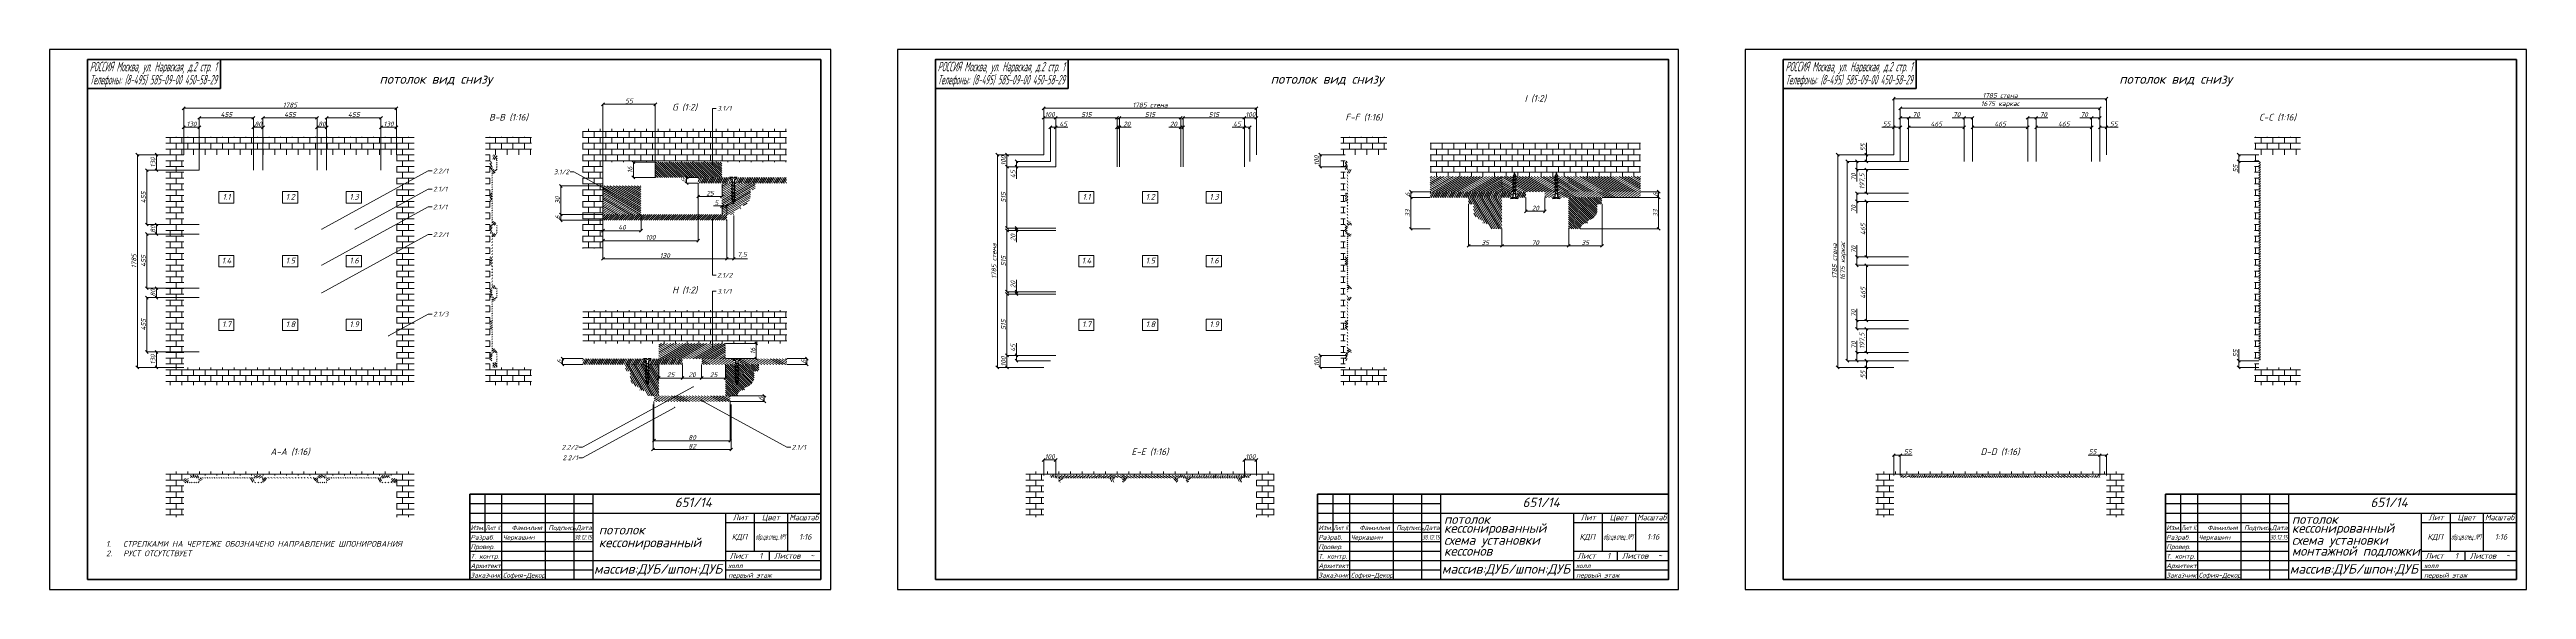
# Paper-space layout 'потолок кессонированный' of a CAD drawing. Header units: millimetres. Extents: x -27 to 1273, y -1179 to -896.
import ezdxf
from ezdxf import colors
from ezdxf.entities.mleader import LeaderData, LeaderLine
from ezdxf.enums import TextEntityAlignment as Align
from ezdxf.math import Vec2, Vec3

# ---------------------------------------------------------------- set-up
doc = ezdxf.new("R2010")
doc.units = ezdxf.units.MM
for name, color, linetype, lineweight in [('MD_Аннотация', 1, 'Continuous', 9), ('MD_Штриховка', 5, 'Continuous', 9), ('кессон ФУРНИТУРА саморез', 1, 'Continuous', 30), ('служебный слой ОБОЗНАЧЕНИЯ', 4, 'Continuous', 9), ('служебный слой ПОЗИЦИИ', 4, 'Continuous', 9), ('служебный слой РАЗМЕРЫ', 4, 'Continuous', 9), ('служебный слой ШТРИХОВКА', 4, 'Continuous', 9)]:
    doc.layers.add(name, color=color, linetype=linetype, lineweight=lineweight)
doc.layers.add('служебный слой НАДПИСИ', color=4, linetype='Continuous')
doc.layers.add('служебный слой ШТАМП', color=4, linetype='Continuous')
doc.styles.add('ЕСКД', font='isocpeur.ttf', dxfattribs={"oblique": 15})
doc.dimstyles.new('ЕСКД', dxfattribs={"dimtxt": 2.5, "dimasz": 1.5, "dimexe": 0.05, "dimexo": 0, "dimgap": 0.5, "dimtad": 1, "dimdec": 1, "dimzin": 9, "dimtxsty": 'ЕСКД', "dimblk": 'OBLIQUE', "dimcen": -0.05, "dimclrd": 256, "dimclre": 256, "dimclrt": 256, "dimadec": 1, "dimazin": 0, "dimtfac": 1, "dimtdec": 1, "dimtmove": 0, "dimatfit": 3, "dimldrblk": 'DOTSMALL', "dimfxl": 1, "dimlwd": -1, "dimlwe": -1, "dimarcsym": 0})

# ---------------------------------------------------------------- blocks, each defined once
blk = doc.blocks.new('_OBLIQUE')
at = {"color": 0, "linetype": 'ByBlock'}
blk.add_line((-0.5, -0.5), (0.5, 0.5), dxfattribs=at)
blk = doc.blocks.new('*D27')
at = {"layer": 'Defpoints', "color": 0, "transparency": 16777216}
for p in [(501.2, -957.2), (475.6, -989.4), (501.2, -989.4)]:
    blk.add_point(p, dxfattribs=at)
at = {"layer": 'служебный слой РАЗМЕРЫ', "transparency": 16777216}
for p, q in [((501.2, -957.2), (475.5, -957.2)), ((475.6, -957.2), (475.6, -989.4)), ((501.2, -989.4), (475.5, -989.4))]:
    blk.add_line(p, q, dxfattribs=at)
at = {"layer": 'служебный слой РАЗМЕРЫ', "transparency": 16777216, "xscale": 1.5, "yscale": 1.5, "zscale": 1.5}
for p, rotation in [((475.6, -957.2), 90), ((475.6, -989.4), 270)]:
    blk.add_blockref('_OBLIQUE', p, dxfattribs=dict(at, rotation=rotation))
at = {"layer": 'служебный слой РАЗМЕРЫ', "transparency": 16777216, "insert": (473.8, -973.3), "char_height": 2.5, "attachment_point": 5, "rotation": 90, "style": 'ЕСКД'}
blk.add_mtext('515', dxfattribs=at)
blk = doc.blocks.new('_DotSmall')
at = {"color": 0, "linetype": 'ByBlock', "lineweight": -3, "const_width": 0.5}
blk.add_lwpolyline([(-0.0625, 0, 1), (0.0625, 0, 1)], format="xyb", close=True, dxfattribs=at)
blk = doc.blocks.new('*D28')
at = {"layer": 'Defpoints', "color": 0, "transparency": 16777216}
for p in [(501.2, -990.6), (475.6, -1022.8), (501.2, -1022.8)]:
    blk.add_point(p, dxfattribs=at)
at = {"layer": 'служебный слой РАЗМЕРЫ', "transparency": 16777216}
for p, q in [((501.2, -990.6), (475.5, -990.6)), ((475.6, -990.6), (475.6, -1022.8)), ((501.2, -1022.8), (475.5, -1022.8))]:
    blk.add_line(p, q, dxfattribs=at)
at = {"layer": 'служебный слой РАЗМЕРЫ', "transparency": 16777216, "xscale": 1.5, "yscale": 1.5, "zscale": 1.5}
for p, rotation in [((475.6, -990.6), 90), ((475.6, -1022.8), 270)]:
    blk.add_blockref('_OBLIQUE', p, dxfattribs=dict(at, rotation=rotation))
at = {"layer": 'служебный слой РАЗМЕРЫ', "transparency": 16777216, "insert": (473.8, -1006.7), "char_height": 2.5, "attachment_point": 5, "rotation": 90, "style": 'ЕСКД'}
blk.add_mtext('515', dxfattribs=at)
blk = doc.blocks.new('*D29')
at = {"layer": 'Defpoints', "color": 0, "transparency": 16777216}
for p in [(501.2, -1024), (475.6, -1056.2), (501.2, -1056.2)]:
    blk.add_point(p, dxfattribs=at)
at = {"layer": 'служебный слой РАЗМЕРЫ', "transparency": 16777216}
for p, q in [((501.2, -1024), (475.5, -1024)), ((475.6, -1024), (475.6, -1056.2)), ((501.2, -1056.2), (475.5, -1056.2))]:
    blk.add_line(p, q, dxfattribs=at)
at = {"layer": 'служебный слой РАЗМЕРЫ', "transparency": 16777216, "xscale": 1.5, "yscale": 1.5, "zscale": 1.5}
for p, rotation in [((475.6, -1024), 90), ((475.6, -1056.2), 270)]:
    blk.add_blockref('_OBLIQUE', p, dxfattribs=dict(at, rotation=rotation))
at = {"layer": 'служебный слой РАЗМЕРЫ', "transparency": 16777216, "insert": (473.8, -1040.1), "char_height": 2.5, "attachment_point": 5, "rotation": 90, "style": 'ЕСКД'}
blk.add_mtext('515', dxfattribs=at)
blk = doc.blocks.new('*D30')
at = {"layer": 'Defpoints', "color": 0, "transparency": 16777216}
for p in [(475.6, -1056.2), (494.9, -1062.5), (501.2, -1056.2)]:
    blk.add_point(p, dxfattribs=at)
at = {"layer": 'служебный слой РАЗМЕРЫ', "transparency": 16777216}
for p, q in [((501.2, -1056.2), (475.5, -1056.2)), ((494.9, -1062.5), (475.5, -1062.5)), ((475.6, -1062.5), (475.6, -1056.2))]:
    blk.add_line(p, q, dxfattribs=at)
at = {"layer": 'служебный слой РАЗМЕРЫ', "transparency": 16777216, "xscale": 1.5, "yscale": 1.5, "zscale": 1.5}
for p, rotation in [((475.6, -1056.2), 90), ((475.6, -1062.5), 270)]:
    blk.add_blockref('_OBLIQUE', p, dxfattribs=dict(at, rotation=rotation))
at = {"layer": 'служебный слой РАЗМЕРЫ', "transparency": 16777216, "insert": (473.8, -1059.4), "char_height": 2.5, "attachment_point": 5, "rotation": 90, "style": 'ЕСКД'}
blk.add_mtext('100', dxfattribs=at)
blk = doc.blocks.new('*D31')
at = {"layer": 'Defpoints', "color": 0, "transparency": 16777216}
for p in [(480.6, -1056.2), (498.4, -1059), (501.2, -1056.2)]:
    blk.add_point(p, dxfattribs=at)
at = {"layer": 'служебный слой РАЗМЕРЫ', "transparency": 16777216}
for p, q in [((480.6, -1056.2), (480.6, -1049.8)), ((501.2, -1056.2), (480.5, -1056.2)), ((498.4, -1059), (480.5, -1059)), ((480.6, -1059), (480.6, -1056.2))]:
    blk.add_line(p, q, dxfattribs=at)
at = {"layer": 'служебный слой РАЗМЕРЫ', "transparency": 16777216, "xscale": 1.5, "yscale": 1.5, "zscale": 1.5}
for p, rotation in [((480.6, -1056.2), 90), ((480.6, -1059), 270)]:
    blk.add_blockref('_OBLIQUE', p, dxfattribs=dict(at, rotation=rotation))
at = {"layer": 'служебный слой РАЗМЕРЫ', "transparency": 16777216, "insert": (478.8, -1052.3), "char_height": 2.5, "attachment_point": 5, "rotation": 90, "style": 'ЕСКД'}
blk.add_mtext('45', dxfattribs=at)
blk = doc.blocks.new('*D32')
at = {"layer": 'Defpoints', "color": 0, "transparency": 16777216}
for p in [(480.6, -957.2), (498.4, -954.4), (501.2, -957.2)]:
    blk.add_point(p, dxfattribs=at)
at = {"layer": 'служебный слой РАЗМЕРЫ', "transparency": 16777216}
for p, q in [((498.4, -954.4), (480.5, -954.4)), ((501.2, -957.2), (480.5, -957.2)), ((480.6, -954.4), (480.6, -957.2)), ((480.6, -957.2), (480.6, -963.6))]:
    blk.add_line(p, q, dxfattribs=at)
at = {"layer": 'служебный слой РАЗМЕРЫ', "transparency": 16777216, "xscale": 1.5, "yscale": 1.5, "zscale": 1.5}
for p, rotation in [((480.6, -954.4), 90), ((480.6, -957.2), 270)]:
    blk.add_blockref('_OBLIQUE', p, dxfattribs=dict(at, rotation=rotation))
at = {"layer": 'служебный слой РАЗМЕРЫ', "transparency": 16777216, "insert": (478.8, -961.1), "char_height": 2.5, "attachment_point": 5, "rotation": 90, "style": 'ЕСКД'}
blk.add_mtext('45', dxfattribs=at)
blk = doc.blocks.new('*D33')
at = {"layer": 'Defpoints', "color": 0, "transparency": 16777216}
for p in [(475.6, -950.9), (494.9, -950.9), (501.2, -957.2)]:
    blk.add_point(p, dxfattribs=at)
at = {"layer": 'служебный слой РАЗМЕРЫ', "transparency": 16777216}
for p, q in [((494.9, -950.9), (475.5, -950.9)), ((501.2, -957.2), (475.5, -957.2)), ((475.6, -957.2), (475.6, -950.9))]:
    blk.add_line(p, q, dxfattribs=at)
at = {"layer": 'служебный слой РАЗМЕРЫ', "transparency": 16777216, "xscale": 1.5, "yscale": 1.5, "zscale": 1.5}
for p, rotation in [((475.6, -950.9), 90), ((475.6, -957.2), 270)]:
    blk.add_blockref('_OBLIQUE', p, dxfattribs=dict(at, rotation=rotation))
at = {"layer": 'служебный слой РАЗМЕРЫ', "transparency": 16777216, "insert": (473.8, -954), "char_height": 2.5, "attachment_point": 5, "rotation": 90, "style": 'ЕСКД'}
blk.add_mtext('100', dxfattribs=at)
blk = doc.blocks.new('*D34')
at = {"layer": 'Defpoints', "color": 0, "transparency": 16777216}
for p in [(534.6, -936.5), (533.4, -957.2), (534.6, -957.2)]:
    blk.add_point(p, dxfattribs=at)
at = {"layer": 'служебный слой РАЗМЕРЫ', "transparency": 16777216}
for p, q in [((533.4, -957.2), (533.4, -936.5)), ((533.4, -936.5), (534.6, -936.5)), ((534.6, -957.2), (534.6, -936.5)), ((534.6, -936.5), (540.8, -936.5))]:
    blk.add_line(p, q, dxfattribs=at)
at = {"layer": 'служебный слой РАЗМЕРЫ', "transparency": 16777216, "xscale": 1.5, "yscale": 1.5, "zscale": 1.5, "rotation": 180}
blk.add_blockref('_OBLIQUE', (533.4, -936.5), dxfattribs=at)
at = {"layer": 'служебный слой РАЗМЕРЫ', "transparency": 16777216, "xscale": 1.5, "yscale": 1.5, "zscale": 1.5}
blk.add_blockref('_OBLIQUE', (534.6, -936.5), dxfattribs=at)
at = {"layer": 'служебный слой РАЗМЕРЫ', "transparency": 16777216, "insert": (538.5, -934.8), "char_height": 2.5, "attachment_point": 5, "style": 'ЕСКД'}
blk.add_mtext('20', dxfattribs=at)
blk = doc.blocks.new('*D35')
at = {"layer": 'Defpoints', "color": 0, "transparency": 16777216}
for p in [(566.8, -936.5), (566.8, -957.2), (568.1, -957.2)]:
    blk.add_point(p, dxfattribs=at)
at = {"layer": 'служебный слой РАЗМЕРЫ', "transparency": 16777216}
for p, q in [((566.8, -936.5), (560.6, -936.5)), ((566.8, -957.2), (566.8, -936.5)), ((568.1, -936.5), (566.8, -936.5)), ((568.1, -957.2), (568.1, -936.5))]:
    blk.add_line(p, q, dxfattribs=at)
at = {"layer": 'служебный слой РАЗМЕРЫ', "transparency": 16777216, "xscale": 1.5, "yscale": 1.5, "zscale": 1.5, "rotation": 180}
blk.add_blockref('_OBLIQUE', (566.8, -936.5), dxfattribs=at)
at = {"layer": 'служебный слой РАЗМЕРЫ', "transparency": 16777216, "xscale": 1.5, "yscale": 1.5, "zscale": 1.5}
blk.add_blockref('_OBLIQUE', (568.1, -936.5), dxfattribs=at)
at = {"layer": 'служебный слой РАЗМЕРЫ', "transparency": 16777216, "insert": (563, -934.8), "char_height": 2.5, "attachment_point": 5, "style": 'ЕСКД'}
blk.add_mtext('20', dxfattribs=at)
blk = doc.blocks.new('*D36')
at = {"layer": 'Defpoints', "color": 0, "transparency": 16777216}
for p in [(480.6, -990.6), (501.2, -989.4), (501.2, -990.6)]:
    blk.add_point(p, dxfattribs=at)
at = {"layer": 'служебный слой РАЗМЕРЫ', "transparency": 16777216}
for p, q in [((501.2, -989.4), (480.5, -989.4)), ((501.2, -990.6), (480.5, -990.6)), ((480.6, -989.4), (480.6, -990.6)), ((480.6, -990.6), (480.6, -996.8))]:
    blk.add_line(p, q, dxfattribs=at)
at = {"layer": 'служебный слой РАЗМЕРЫ', "transparency": 16777216, "xscale": 1.5, "yscale": 1.5, "zscale": 1.5}
for p, rotation in [((480.6, -989.4), 90), ((480.6, -990.6), 270)]:
    blk.add_blockref('_OBLIQUE', p, dxfattribs=dict(at, rotation=rotation))
at = {"layer": 'служебный слой РАЗМЕРЫ', "transparency": 16777216, "insert": (478.8, -994.4), "char_height": 2.5, "attachment_point": 5, "rotation": 90, "style": 'ЕСКД'}
blk.add_mtext('20', dxfattribs=at)
blk = doc.blocks.new('*D37')
at = {"layer": 'Defpoints', "color": 0, "transparency": 16777216}
for p in [(480.6, -1022.8), (501.2, -1022.8), (501.2, -1024)]:
    blk.add_point(p, dxfattribs=at)
at = {"layer": 'служебный слой РАЗМЕРЫ', "transparency": 16777216}
for p, q in [((501.2, -1022.8), (480.5, -1022.8)), ((501.2, -1024), (480.5, -1024)), ((480.6, -1022.8), (480.6, -1016.6)), ((480.6, -1024), (480.6, -1022.8))]:
    blk.add_line(p, q, dxfattribs=at)
at = {"layer": 'служебный слой РАЗМЕРЫ', "transparency": 16777216, "xscale": 1.5, "yscale": 1.5, "zscale": 1.5}
for p, rotation in [((480.6, -1022.8), 90), ((480.6, -1024), 270)]:
    blk.add_blockref('_OBLIQUE', p, dxfattribs=dict(at, rotation=rotation))
at = {"layer": 'служебный слой РАЗМЕРЫ', "transparency": 16777216, "insert": (478.8, -1019), "char_height": 2.5, "attachment_point": 5, "rotation": 90, "style": 'ЕСКД'}
blk.add_mtext('20', dxfattribs=at)
blk = doc.blocks.new('*D38')
at = {"layer": 'Defpoints', "color": 0, "transparency": 16777216}
for p in [(600.2, -936.5), (600.2, -957.2), (603.1, -954.4)]:
    blk.add_point(p, dxfattribs=at)
at = {"layer": 'служебный слой РАЗМЕРЫ', "transparency": 16777216}
for p, q in [((600.2, -936.5), (593.8, -936.5)), ((600.2, -957.2), (600.2, -936.5)), ((603.1, -936.5), (600.2, -936.5)), ((603.1, -954.4), (603.1, -936.5))]:
    blk.add_line(p, q, dxfattribs=at)
at = {"layer": 'служебный слой РАЗМЕРЫ', "transparency": 16777216, "xscale": 1.5, "yscale": 1.5, "zscale": 1.5, "rotation": 180}
blk.add_blockref('_OBLIQUE', (600.2, -936.5), dxfattribs=at)
at = {"layer": 'служебный слой РАЗМЕРЫ', "transparency": 16777216, "xscale": 1.5, "yscale": 1.5, "zscale": 1.5}
blk.add_blockref('_OBLIQUE', (603.1, -936.5), dxfattribs=at)
at = {"layer": 'служебный слой РАЗМЕРЫ', "transparency": 16777216, "insert": (596.3, -934.8), "char_height": 2.5, "attachment_point": 5, "style": 'ЕСКД'}
blk.add_mtext('45', dxfattribs=at)
blk = doc.blocks.new('*D39')
at = {"layer": 'Defpoints', "color": 0, "transparency": 16777216}
for p in [(501.2, -936.5), (498.4, -954.4), (501.2, -957.2)]:
    blk.add_point(p, dxfattribs=at)
at = {"layer": 'служебный слой РАЗМЕРЫ', "transparency": 16777216}
for p, q in [((498.4, -954.4), (498.4, -936.5)), ((498.4, -936.5), (501.2, -936.5)), ((501.2, -957.2), (501.2, -936.5)), ((501.2, -936.5), (507.6, -936.5))]:
    blk.add_line(p, q, dxfattribs=at)
at = {"layer": 'служебный слой РАЗМЕРЫ', "transparency": 16777216, "xscale": 1.5, "yscale": 1.5, "zscale": 1.5, "rotation": 180}
blk.add_blockref('_OBLIQUE', (498.4, -936.5), dxfattribs=at)
at = {"layer": 'служебный слой РАЗМЕРЫ', "transparency": 16777216, "xscale": 1.5, "yscale": 1.5, "zscale": 1.5}
blk.add_blockref('_OBLIQUE', (501.2, -936.5), dxfattribs=at)
at = {"layer": 'служебный слой РАЗМЕРЫ', "transparency": 16777216, "insert": (505.1, -934.8), "char_height": 2.5, "attachment_point": 5, "style": 'ЕСКД'}
blk.add_mtext('45', dxfattribs=at)
blk = doc.blocks.new('*D40')
at = {"layer": 'Defpoints', "color": 0, "transparency": 16777216}
for p in [(501.2, -931.5), (494.9, -950.9), (501.2, -957.2)]:
    blk.add_point(p, dxfattribs=at)
at = {"layer": 'служебный слой РАЗМЕРЫ', "transparency": 16777216}
for p, q in [((494.9, -950.9), (494.9, -931.5)), ((494.9, -931.5), (501.2, -931.5)), ((501.2, -957.2), (501.2, -931.5))]:
    blk.add_line(p, q, dxfattribs=at)
at = {"layer": 'служебный слой РАЗМЕРЫ', "transparency": 16777216, "xscale": 1.5, "yscale": 1.5, "zscale": 1.5, "rotation": 180}
blk.add_blockref('_OBLIQUE', (494.9, -931.5), dxfattribs=at)
at = {"layer": 'служебный слой РАЗМЕРЫ', "transparency": 16777216, "xscale": 1.5, "yscale": 1.5, "zscale": 1.5}
blk.add_blockref('_OBLIQUE', (501.2, -931.5), dxfattribs=at)
at = {"layer": 'служебный слой РАЗМЕРЫ', "transparency": 16777216, "insert": (498.1, -929.8), "char_height": 2.5, "attachment_point": 5, "style": 'ЕСКД'}
blk.add_mtext('100', dxfattribs=at)
blk = doc.blocks.new('*D41')
at = {"layer": 'Defpoints', "color": 0, "transparency": 16777216}
for p in [(600.2, -931.5), (600.2, -957.2), (606.5, -950.9)]:
    blk.add_point(p, dxfattribs=at)
at = {"layer": 'служебный слой РАЗМЕРЫ', "transparency": 16777216}
for p, q in [((600.2, -957.2), (600.2, -931.5)), ((606.5, -931.5), (600.2, -931.5)), ((606.5, -950.9), (606.5, -931.5))]:
    blk.add_line(p, q, dxfattribs=at)
at = {"layer": 'служебный слой РАЗМЕРЫ', "transparency": 16777216, "xscale": 1.5, "yscale": 1.5, "zscale": 1.5, "rotation": 180}
blk.add_blockref('_OBLIQUE', (600.2, -931.5), dxfattribs=at)
at = {"layer": 'служебный слой РАЗМЕРЫ', "transparency": 16777216, "xscale": 1.5, "yscale": 1.5, "zscale": 1.5}
blk.add_blockref('_OBLIQUE', (606.5, -931.5), dxfattribs=at)
at = {"layer": 'служебный слой РАЗМЕРЫ', "transparency": 16777216, "insert": (603.4, -929.8), "char_height": 2.5, "attachment_point": 5, "style": 'ЕСКД'}
blk.add_mtext('100', dxfattribs=at)
blk = doc.blocks.new('*D42')
at = {"layer": 'Defpoints', "color": 0, "transparency": 16777216}
for p in [(533.4, -931.5), (501.2, -957.2), (533.4, -957.2)]:
    blk.add_point(p, dxfattribs=at)
at = {"layer": 'служебный слой РАЗМЕРЫ', "transparency": 16777216}
for p, q in [((501.2, -957.2), (501.2, -931.5)), ((501.2, -931.5), (533.4, -931.5)), ((533.4, -957.2), (533.4, -931.5))]:
    blk.add_line(p, q, dxfattribs=at)
at = {"layer": 'служебный слой РАЗМЕРЫ', "transparency": 16777216, "xscale": 1.5, "yscale": 1.5, "zscale": 1.5, "rotation": 180}
blk.add_blockref('_OBLIQUE', (501.2, -931.5), dxfattribs=at)
at = {"layer": 'служебный слой РАЗМЕРЫ', "transparency": 16777216, "xscale": 1.5, "yscale": 1.5, "zscale": 1.5}
blk.add_blockref('_OBLIQUE', (533.4, -931.5), dxfattribs=at)
at = {"layer": 'служебный слой РАЗМЕРЫ', "transparency": 16777216, "insert": (517.3, -929.8), "char_height": 2.5, "attachment_point": 5, "style": 'ЕСКД'}
blk.add_mtext('515', dxfattribs=at)
blk = doc.blocks.new('*D43')
at = {"layer": 'Defpoints', "color": 0, "transparency": 16777216}
for p in [(566.8, -931.5), (534.6, -957.2), (566.8, -957.2)]:
    blk.add_point(p, dxfattribs=at)
at = {"layer": 'служебный слой РАЗМЕРЫ', "transparency": 16777216}
for p, q in [((534.6, -957.2), (534.6, -931.5)), ((534.6, -931.5), (566.8, -931.5)), ((566.8, -957.2), (566.8, -931.5))]:
    blk.add_line(p, q, dxfattribs=at)
at = {"layer": 'служебный слой РАЗМЕРЫ', "transparency": 16777216, "xscale": 1.5, "yscale": 1.5, "zscale": 1.5, "rotation": 180}
blk.add_blockref('_OBLIQUE', (534.6, -931.5), dxfattribs=at)
at = {"layer": 'служебный слой РАЗМЕРЫ', "transparency": 16777216, "xscale": 1.5, "yscale": 1.5, "zscale": 1.5}
blk.add_blockref('_OBLIQUE', (566.8, -931.5), dxfattribs=at)
at = {"layer": 'служебный слой РАЗМЕРЫ', "transparency": 16777216, "insert": (550.7, -929.8), "char_height": 2.5, "attachment_point": 5, "style": 'ЕСКД'}
blk.add_mtext('515', dxfattribs=at)
blk = doc.blocks.new('*D44')
at = {"layer": 'Defpoints', "color": 0, "transparency": 16777216}
for p in [(600.2, -931.5), (568.1, -957.2), (600.2, -957.2)]:
    blk.add_point(p, dxfattribs=at)
at = {"layer": 'служебный слой РАЗМЕРЫ', "transparency": 16777216}
for p, q in [((568.1, -957.2), (568.1, -931.5)), ((568.1, -931.5), (600.2, -931.5)), ((600.2, -957.2), (600.2, -931.5))]:
    blk.add_line(p, q, dxfattribs=at)
at = {"layer": 'служебный слой РАЗМЕРЫ', "transparency": 16777216, "xscale": 1.5, "yscale": 1.5, "zscale": 1.5, "rotation": 180}
blk.add_blockref('_OBLIQUE', (568.1, -931.5), dxfattribs=at)
at = {"layer": 'служебный слой РАЗМЕРЫ', "transparency": 16777216, "xscale": 1.5, "yscale": 1.5, "zscale": 1.5}
blk.add_blockref('_OBLIQUE', (600.2, -931.5), dxfattribs=at)
at = {"layer": 'служебный слой РАЗМЕРЫ', "transparency": 16777216, "insert": (584.2, -929.8), "char_height": 2.5, "attachment_point": 5, "style": 'ЕСКД'}
blk.add_mtext('515', dxfattribs=at)
blk = doc.blocks.new('*D45')
at = {"layer": 'Defpoints', "color": 0, "transparency": 16777216}
for p in [(941, -936.5), (941, -950.9), (944.4, -954.4)]:
    blk.add_point(p, dxfattribs=at)
at = {"layer": 'служебный слой РАЗМЕРЫ', "transparency": 16777216}
for p, q in [((941, -936.5), (934.8, -936.5)), ((941, -950.9), (941, -936.5)), ((944.4, -936.5), (941, -936.5)), ((944.4, -954.4), (944.4, -936.5))]:
    blk.add_line(p, q, dxfattribs=at)
at = {"layer": 'служебный слой РАЗМЕРЫ', "transparency": 16777216, "xscale": 1.5, "yscale": 1.5, "zscale": 1.5, "rotation": 180}
blk.add_blockref('_OBLIQUE', (941, -936.5), dxfattribs=at)
at = {"layer": 'служебный слой РАЗМЕРЫ', "transparency": 16777216, "xscale": 1.5, "yscale": 1.5, "zscale": 1.5}
blk.add_blockref('_OBLIQUE', (944.4, -936.5), dxfattribs=at)
at = {"layer": 'служебный слой РАЗМЕРЫ', "transparency": 16777216, "insert": (937.2, -934.8), "char_height": 2.5, "attachment_point": 5, "style": 'ЕСКД'}
blk.add_mtext('55', dxfattribs=at)
blk = doc.blocks.new('*D46')
at = {"layer": 'Defpoints', "color": 0, "transparency": 16777216}
for p in [(948.8, -931.5), (944.4, -954.4), (948.8, -954.4)]:
    blk.add_point(p, dxfattribs=at)
at = {"layer": 'служебный слой РАЗМЕРЫ', "transparency": 16777216}
for p, q in [((944.4, -954.4), (944.4, -931.5)), ((944.4, -931.5), (948.8, -931.5)), ((948.8, -954.4), (948.8, -931.5)), ((948.8, -931.5), (955, -931.5))]:
    blk.add_line(p, q, dxfattribs=at)
at = {"layer": 'служебный слой РАЗМЕРЫ', "transparency": 16777216, "xscale": 1.5, "yscale": 1.5, "zscale": 1.5, "rotation": 180}
blk.add_blockref('_OBLIQUE', (944.4, -931.5), dxfattribs=at)
at = {"layer": 'служебный слой РАЗМЕРЫ', "transparency": 16777216, "xscale": 1.5, "yscale": 1.5, "zscale": 1.5}
blk.add_blockref('_OBLIQUE', (948.8, -931.5), dxfattribs=at)
at = {"layer": 'служебный слой РАЗМЕРЫ', "transparency": 16777216, "insert": (952.7, -929.8), "char_height": 2.5, "attachment_point": 5, "style": 'ЕСКД'}
blk.add_mtext('70', dxfattribs=at)
blk = doc.blocks.new('*D47')
at = {"layer": 'Defpoints', "color": 0, "transparency": 16777216}
for p in [(977.9, -931.5), (977.9, -954.4), (982.3, -954.4)]:
    blk.add_point(p, dxfattribs=at)
at = {"layer": 'служебный слой РАЗМЕРЫ', "transparency": 16777216}
for p, q in [((977.9, -931.5), (971.7, -931.5)), ((977.9, -954.4), (977.9, -931.5)), ((982.3, -931.5), (977.9, -931.5)), ((982.3, -954.4), (982.3, -931.5))]:
    blk.add_line(p, q, dxfattribs=at)
at = {"layer": 'служебный слой РАЗМЕРЫ', "transparency": 16777216, "xscale": 1.5, "yscale": 1.5, "zscale": 1.5, "rotation": 180}
blk.add_blockref('_OBLIQUE', (977.9, -931.5), dxfattribs=at)
at = {"layer": 'служебный слой РАЗМЕРЫ', "transparency": 16777216, "xscale": 1.5, "yscale": 1.5, "zscale": 1.5}
blk.add_blockref('_OBLIQUE', (982.3, -931.5), dxfattribs=at)
at = {"layer": 'служебный слой РАЗМЕРЫ', "transparency": 16777216, "insert": (974, -929.8), "char_height": 2.5, "attachment_point": 5, "style": 'ЕСКД'}
blk.add_mtext('70', dxfattribs=at)
blk = doc.blocks.new('*D48')
at = {"layer": 'Defpoints', "color": 0, "transparency": 16777216}
for p in [(1044.8, -931.5), (1044.8, -954.4), (1049.1, -954.4)]:
    blk.add_point(p, dxfattribs=at)
at = {"layer": 'служебный слой РАЗМЕРЫ', "transparency": 16777216}
for p, q in [((1044.8, -931.5), (1038.6, -931.5)), ((1044.8, -954.4), (1044.8, -931.5)), ((1049.1, -931.5), (1044.8, -931.5)), ((1049.1, -954.4), (1049.1, -931.5))]:
    blk.add_line(p, q, dxfattribs=at)
at = {"layer": 'служебный слой РАЗМЕРЫ', "transparency": 16777216, "xscale": 1.5, "yscale": 1.5, "zscale": 1.5, "rotation": 180}
blk.add_blockref('_OBLIQUE', (1044.8, -931.5), dxfattribs=at)
at = {"layer": 'служебный слой РАЗМЕРЫ', "transparency": 16777216, "xscale": 1.5, "yscale": 1.5, "zscale": 1.5}
blk.add_blockref('_OBLIQUE', (1049.1, -931.5), dxfattribs=at)
at = {"layer": 'служебный слой РАЗМЕРЫ', "transparency": 16777216, "insert": (1040.9, -929.8), "char_height": 2.5, "attachment_point": 5, "style": 'ЕСКД'}
blk.add_mtext('70', dxfattribs=at)
blk = doc.blocks.new('*D49')
at = {"layer": 'Defpoints', "color": 0, "transparency": 16777216}
for p in [(1015.7, -931.5), (1011.3, -954.4), (1015.7, -954.4)]:
    blk.add_point(p, dxfattribs=at)
at = {"layer": 'служебный слой РАЗМЕРЫ', "transparency": 16777216}
for p, q in [((1011.3, -954.4), (1011.3, -931.5)), ((1011.3, -931.5), (1015.7, -931.5)), ((1015.7, -954.4), (1015.7, -931.5)), ((1015.7, -931.5), (1021.9, -931.5))]:
    blk.add_line(p, q, dxfattribs=at)
at = {"layer": 'служебный слой РАЗМЕРЫ', "transparency": 16777216, "xscale": 1.5, "yscale": 1.5, "zscale": 1.5, "rotation": 180}
blk.add_blockref('_OBLIQUE', (1011.3, -931.5), dxfattribs=at)
at = {"layer": 'служебный слой РАЗМЕРЫ', "transparency": 16777216, "xscale": 1.5, "yscale": 1.5, "zscale": 1.5}
blk.add_blockref('_OBLIQUE', (1015.7, -931.5), dxfattribs=at)
at = {"layer": 'служебный слой РАЗМЕРЫ', "transparency": 16777216, "insert": (1019.5, -929.8), "char_height": 2.5, "attachment_point": 5, "style": 'ЕСКД'}
blk.add_mtext('70', dxfattribs=at)
blk = doc.blocks.new('*D50')
at = {"layer": 'Defpoints', "color": 0, "transparency": 16777216}
for p in [(977.9, -936.5), (948.8, -954.4), (977.9, -954.4)]:
    blk.add_point(p, dxfattribs=at)
at = {"layer": 'служебный слой РАЗМЕРЫ', "transparency": 16777216}
for p, q in [((948.8, -954.4), (948.8, -936.5)), ((948.8, -936.5), (977.9, -936.5)), ((977.9, -954.4), (977.9, -936.5))]:
    blk.add_line(p, q, dxfattribs=at)
at = {"layer": 'служебный слой РАЗМЕРЫ', "transparency": 16777216, "xscale": 1.5, "yscale": 1.5, "zscale": 1.5, "rotation": 180}
blk.add_blockref('_OBLIQUE', (948.8, -936.5), dxfattribs=at)
at = {"layer": 'служебный слой РАЗМЕРЫ', "transparency": 16777216, "xscale": 1.5, "yscale": 1.5, "zscale": 1.5}
blk.add_blockref('_OBLIQUE', (977.9, -936.5), dxfattribs=at)
at = {"layer": 'служебный слой РАЗМЕРЫ', "transparency": 16777216, "insert": (963.3, -934.8), "char_height": 2.5, "attachment_point": 5, "style": 'ЕСКД'}
blk.add_mtext('465', dxfattribs=at)
blk = doc.blocks.new('*D51')
at = {"layer": 'Defpoints', "color": 0, "transparency": 16777216}
for p in [(1011.3, -936.5), (982.3, -954.4), (1011.3, -954.4)]:
    blk.add_point(p, dxfattribs=at)
at = {"layer": 'служебный слой РАЗМЕРЫ', "transparency": 16777216}
for p, q in [((982.3, -954.4), (982.3, -936.5)), ((982.3, -936.5), (1011.3, -936.5)), ((1011.3, -954.4), (1011.3, -936.5))]:
    blk.add_line(p, q, dxfattribs=at)
at = {"layer": 'служебный слой РАЗМЕРЫ', "transparency": 16777216, "xscale": 1.5, "yscale": 1.5, "zscale": 1.5, "rotation": 180}
blk.add_blockref('_OBLIQUE', (982.3, -936.5), dxfattribs=at)
at = {"layer": 'служебный слой РАЗМЕРЫ', "transparency": 16777216, "xscale": 1.5, "yscale": 1.5, "zscale": 1.5}
blk.add_blockref('_OBLIQUE', (1011.3, -936.5), dxfattribs=at)
at = {"layer": 'служебный слой РАЗМЕРЫ', "transparency": 16777216, "insert": (996.8, -934.8), "char_height": 2.5, "attachment_point": 5, "style": 'ЕСКД'}
blk.add_mtext('465', dxfattribs=at)
blk = doc.blocks.new('*D52')
at = {"layer": 'Defpoints', "color": 0, "transparency": 16777216}
for p in [(1044.8, -936.5), (1015.7, -954.4), (1044.8, -954.4)]:
    blk.add_point(p, dxfattribs=at)
at = {"layer": 'служебный слой РАЗМЕРЫ', "transparency": 16777216}
for p, q in [((1015.7, -954.4), (1015.7, -936.5)), ((1015.7, -936.5), (1044.8, -936.5)), ((1044.8, -954.4), (1044.8, -936.5))]:
    blk.add_line(p, q, dxfattribs=at)
at = {"layer": 'служебный слой РАЗМЕРЫ', "transparency": 16777216, "xscale": 1.5, "yscale": 1.5, "zscale": 1.5, "rotation": 180}
blk.add_blockref('_OBLIQUE', (1015.7, -936.5), dxfattribs=at)
at = {"layer": 'служебный слой РАЗМЕРЫ', "transparency": 16777216, "xscale": 1.5, "yscale": 1.5, "zscale": 1.5}
blk.add_blockref('_OBLIQUE', (1044.8, -936.5), dxfattribs=at)
at = {"layer": 'служебный слой РАЗМЕРЫ', "transparency": 16777216, "insert": (1030.2, -934.8), "char_height": 2.5, "attachment_point": 5, "style": 'ЕСКД'}
blk.add_mtext('465', dxfattribs=at)
blk = doc.blocks.new('*D53')
at = {"layer": 'Defpoints', "color": 0, "transparency": 16777216}
for p in [(1052.6, -936.5), (1049.1, -954.4), (1052.6, -950.9)]:
    blk.add_point(p, dxfattribs=at)
at = {"layer": 'служебный слой РАЗМЕРЫ', "transparency": 16777216}
for p, q in [((1049.1, -954.4), (1049.1, -936.5)), ((1049.1, -936.5), (1052.6, -936.5)), ((1052.6, -950.9), (1052.6, -936.5)), ((1052.6, -936.5), (1058.7, -936.5))]:
    blk.add_line(p, q, dxfattribs=at)
at = {"layer": 'служебный слой РАЗМЕРЫ', "transparency": 16777216, "xscale": 1.5, "yscale": 1.5, "zscale": 1.5, "rotation": 180}
blk.add_blockref('_OBLIQUE', (1049.1, -936.5), dxfattribs=at)
at = {"layer": 'служебный слой РАЗМЕРЫ', "transparency": 16777216, "xscale": 1.5, "yscale": 1.5, "zscale": 1.5}
blk.add_blockref('_OBLIQUE', (1052.6, -936.5), dxfattribs=at)
at = {"layer": 'служебный слой РАЗМЕРЫ', "transparency": 16777216, "insert": (1056.4, -934.8), "char_height": 2.5, "attachment_point": 5, "style": 'ЕСКД'}
blk.add_mtext('55', dxfattribs=at)
blk = doc.blocks.new('*D54')
at = {"layer": 'Defpoints', "color": 0, "transparency": 16777216}
for p in [(926.6, -950.9), (941, -950.9), (944.4, -954.4)]:
    blk.add_point(p, dxfattribs=at)
at = {"layer": 'служебный слой РАЗМЕРЫ', "transparency": 16777216}
for p, q in [((926.6, -950.9), (926.6, -944.7)), ((941, -950.9), (926.6, -950.9)), ((926.6, -954.4), (926.6, -950.9)), ((944.4, -954.4), (926.6, -954.4))]:
    blk.add_line(p, q, dxfattribs=at)
at = {"layer": 'служебный слой РАЗМЕРЫ', "transparency": 16777216, "xscale": 1.5, "yscale": 1.5, "zscale": 1.5}
for p, rotation in [((926.6, -950.9), 90), ((926.6, -954.4), 270)]:
    blk.add_blockref('_OBLIQUE', p, dxfattribs=dict(at, rotation=rotation))
at = {"layer": 'служебный слой РАЗМЕРЫ', "transparency": 16777216, "insert": (924.9, -947.1), "char_height": 2.5, "attachment_point": 5, "rotation": 90, "style": 'ЕСКД'}
blk.add_mtext('55', dxfattribs=at)
blk = doc.blocks.new('*D55')
at = {"layer": 'Defpoints', "color": 0, "transparency": 16777216}
for p in [(921.6, -958.7), (948.8, -954.4), (948.8, -958.7)]:
    blk.add_point(p, dxfattribs=at)
at = {"layer": 'служебный слой РАЗМЕРЫ', "transparency": 16777216}
for p, q in [((948.8, -954.4), (921.6, -954.4)), ((921.6, -954.4), (921.6, -958.7)), ((948.8, -958.7), (921.6, -958.7)), ((921.6, -958.7), (921.6, -964.9))]:
    blk.add_line(p, q, dxfattribs=at)
at = {"layer": 'служебный слой РАЗМЕРЫ', "transparency": 16777216, "xscale": 1.5, "yscale": 1.5, "zscale": 1.5}
for p, rotation in [((921.6, -954.4), 90), ((921.6, -958.7), 270)]:
    blk.add_blockref('_OBLIQUE', p, dxfattribs=dict(at, rotation=rotation))
at = {"layer": 'служебный слой РАЗМЕРЫ', "transparency": 16777216, "insert": (919.9, -962.6), "char_height": 2.5, "attachment_point": 5, "rotation": 90, "style": 'ЕСКД'}
blk.add_mtext('70', dxfattribs=at)
blk = doc.blocks.new('*D56')
at = {"layer": 'Defpoints', "color": 0, "transparency": 16777216}
for p in [(926.6, -958.7), (948.8, -958.7), (948.8, -971.1)]:
    blk.add_point(p, dxfattribs=at)
at = {"layer": 'служебный слой РАЗМЕРЫ', "transparency": 16777216}
for p, q in [((948.8, -958.7), (926.6, -958.7)), ((926.6, -971.1), (926.6, -958.7)), ((948.8, -971.1), (926.6, -971.1))]:
    blk.add_line(p, q, dxfattribs=at)
at = {"layer": 'служебный слой РАЗМЕРЫ', "transparency": 16777216, "xscale": 1.5, "yscale": 1.5, "zscale": 1.5}
for p, rotation in [((926.6, -958.7), 90), ((926.6, -971.1), 270)]:
    blk.add_blockref('_OBLIQUE', p, dxfattribs=dict(at, rotation=rotation))
at = {"layer": 'служебный слой РАЗМЕРЫ', "transparency": 16777216, "insert": (924.6, -964.9), "char_height": 2.5, "attachment_point": 5, "rotation": 90, "style": 'ЕСКД'}
blk.add_mtext('197,5', dxfattribs=at)
blk = doc.blocks.new('*D57')
at = {"layer": 'Defpoints', "color": 0, "transparency": 16777216}
for p in [(926.6, -975.4), (948.8, -975.4), (948.8, -1004.5)]:
    blk.add_point(p, dxfattribs=at)
at = {"layer": 'служебный слой РАЗМЕРЫ', "transparency": 16777216}
for p, q in [((948.8, -975.4), (926.6, -975.4)), ((926.6, -1004.5), (926.6, -975.4)), ((948.8, -1004.5), (926.6, -1004.5))]:
    blk.add_line(p, q, dxfattribs=at)
at = {"layer": 'служебный слой РАЗМЕРЫ', "transparency": 16777216, "xscale": 1.5, "yscale": 1.5, "zscale": 1.5}
for p, rotation in [((926.6, -975.4), 90), ((926.6, -1004.5), 270)]:
    blk.add_blockref('_OBLIQUE', p, dxfattribs=dict(at, rotation=rotation))
at = {"layer": 'служебный слой РАЗМЕРЫ', "transparency": 16777216, "insert": (924.9, -990), "char_height": 2.5, "attachment_point": 5, "rotation": 90, "style": 'ЕСКД'}
blk.add_mtext('465', dxfattribs=at)
blk = doc.blocks.new('*D58')
at = {"layer": 'Defpoints', "color": 0, "transparency": 16777216}
for p in [(926.6, -1008.9), (948.8, -1008.9), (948.8, -1037.9)]:
    blk.add_point(p, dxfattribs=at)
at = {"layer": 'служебный слой РАЗМЕРЫ', "transparency": 16777216}
for p, q in [((948.8, -1008.9), (926.6, -1008.9)), ((926.6, -1037.9), (926.6, -1008.9)), ((948.8, -1037.9), (926.6, -1037.9))]:
    blk.add_line(p, q, dxfattribs=at)
at = {"layer": 'служебный слой РАЗМЕРЫ', "transparency": 16777216, "xscale": 1.5, "yscale": 1.5, "zscale": 1.5}
for p, rotation in [((926.6, -1008.9), 90), ((926.6, -1037.9), 270)]:
    blk.add_blockref('_OBLIQUE', p, dxfattribs=dict(at, rotation=rotation))
at = {"layer": 'служебный слой РАЗМЕРЫ', "transparency": 16777216, "insert": (924.9, -1023.4), "char_height": 2.5, "attachment_point": 5, "rotation": 90, "style": 'ЕСКД'}
blk.add_mtext('465', dxfattribs=at)
blk = doc.blocks.new('*D59')
at = {"layer": 'Defpoints', "color": 0, "transparency": 16777216}
for p in [(926.6, -1042.3), (948.8, -1042.3), (948.8, -1054.7)]:
    blk.add_point(p, dxfattribs=at)
at = {"layer": 'служебный слой РАЗМЕРЫ', "transparency": 16777216}
for p, q in [((948.8, -1042.3), (926.6, -1042.3)), ((926.6, -1054.7), (926.6, -1042.3)), ((948.8, -1054.7), (926.6, -1054.7))]:
    blk.add_line(p, q, dxfattribs=at)
at = {"layer": 'служебный слой РАЗМЕРЫ', "transparency": 16777216, "xscale": 1.5, "yscale": 1.5, "zscale": 1.5}
for p, rotation in [((926.6, -1042.3), 90), ((926.6, -1054.7), 270)]:
    blk.add_blockref('_OBLIQUE', p, dxfattribs=dict(at, rotation=rotation))
at = {"layer": 'служебный слой РАЗМЕРЫ', "transparency": 16777216, "insert": (924.6, -1048.5), "char_height": 2.5, "attachment_point": 5, "rotation": 90, "style": 'ЕСКД'}
blk.add_mtext('197,5', dxfattribs=at)
blk = doc.blocks.new('*D60')
at = {"layer": 'Defpoints', "color": 0, "transparency": 16777216}
for p in [(921.6, -1004.5), (948.8, -1004.5), (948.8, -1008.9)]:
    blk.add_point(p, dxfattribs=at)
at = {"layer": 'служебный слой РАЗМЕРЫ', "transparency": 16777216}
for p, q in [((921.6, -1004.5), (921.6, -998.3)), ((948.8, -1004.5), (921.6, -1004.5)), ((921.6, -1008.9), (921.6, -1004.5)), ((948.8, -1008.9), (921.6, -1008.9))]:
    blk.add_line(p, q, dxfattribs=at)
at = {"layer": 'служебный слой РАЗМЕРЫ', "transparency": 16777216, "xscale": 1.5, "yscale": 1.5, "zscale": 1.5}
for p, rotation in [((921.6, -1004.5), 90), ((921.6, -1008.9), 270)]:
    blk.add_blockref('_OBLIQUE', p, dxfattribs=dict(at, rotation=rotation))
at = {"layer": 'служебный слой РАЗМЕРЫ', "transparency": 16777216, "insert": (919.9, -1000.7), "char_height": 2.5, "attachment_point": 5, "rotation": 90, "style": 'ЕСКД'}
blk.add_mtext('70', dxfattribs=at)
blk = doc.blocks.new('*D61')
at = {"layer": 'Defpoints', "color": 0, "transparency": 16777216}
for p in [(948.8, -971.1), (921.6, -975.4), (948.8, -975.4)]:
    blk.add_point(p, dxfattribs=at)
at = {"layer": 'служебный слой РАЗМЕРЫ', "transparency": 16777216}
for p, q in [((948.8, -971.1), (921.6, -971.1)), ((921.6, -971.1), (921.6, -975.4)), ((948.8, -975.4), (921.6, -975.4)), ((921.6, -975.4), (921.6, -981.6))]:
    blk.add_line(p, q, dxfattribs=at)
at = {"layer": 'служебный слой РАЗМЕРЫ', "transparency": 16777216, "xscale": 1.5, "yscale": 1.5, "zscale": 1.5}
for p, rotation in [((921.6, -971.1), 90), ((921.6, -975.4), 270)]:
    blk.add_blockref('_OBLIQUE', p, dxfattribs=dict(at, rotation=rotation))
at = {"layer": 'служебный слой РАЗМЕРЫ', "transparency": 16777216, "insert": (919.9, -979.3), "char_height": 2.5, "attachment_point": 5, "rotation": 90, "style": 'ЕСКД'}
blk.add_mtext('70', dxfattribs=at)
blk = doc.blocks.new('*D62')
at = {"layer": 'Defpoints', "color": 0, "transparency": 16777216}
for p in [(921.6, -1037.9), (948.8, -1037.9), (948.8, -1042.3)]:
    blk.add_point(p, dxfattribs=at)
at = {"layer": 'служебный слой РАЗМЕРЫ', "transparency": 16777216}
for p, q in [((921.6, -1037.9), (921.6, -1031.8)), ((948.8, -1037.9), (921.6, -1037.9)), ((921.6, -1042.3), (921.6, -1037.9)), ((948.8, -1042.3), (921.6, -1042.3))]:
    blk.add_line(p, q, dxfattribs=at)
at = {"layer": 'служебный слой РАЗМЕРЫ', "transparency": 16777216, "xscale": 1.5, "yscale": 1.5, "zscale": 1.5}
for p, rotation in [((921.6, -1037.9), 90), ((921.6, -1042.3), 270)]:
    blk.add_blockref('_OBLIQUE', p, dxfattribs=dict(at, rotation=rotation))
at = {"layer": 'служебный слой РАЗМЕРЫ', "transparency": 16777216, "insert": (919.9, -1034.1), "char_height": 2.5, "attachment_point": 5, "rotation": 90, "style": 'ЕСКД'}
blk.add_mtext('70', dxfattribs=at)
blk = doc.blocks.new('*D63')
at = {"layer": 'Defpoints', "color": 0, "transparency": 16777216}
for p in [(926.6, -1062.5), (941, -1062.5), (944.4, -1059)]:
    blk.add_point(p, dxfattribs=at)
at = {"layer": 'служебный слой РАЗМЕРЫ', "transparency": 16777216}
for p, q in [((944.4, -1059), (926.6, -1059)), ((926.6, -1059), (926.6, -1062.5)), ((941, -1062.5), (926.6, -1062.5)), ((926.6, -1062.5), (926.6, -1068.6))]:
    blk.add_line(p, q, dxfattribs=at)
at = {"layer": 'служебный слой РАЗМЕРЫ', "transparency": 16777216, "xscale": 1.5, "yscale": 1.5, "zscale": 1.5}
for p, rotation in [((926.6, -1059), 90), ((926.6, -1062.5), 270)]:
    blk.add_blockref('_OBLIQUE', p, dxfattribs=dict(at, rotation=rotation))
at = {"layer": 'служебный слой РАЗМЕРЫ', "transparency": 16777216, "insert": (924.9, -1066.3), "char_height": 2.5, "attachment_point": 5, "rotation": 90, "style": 'ЕСКД'}
blk.add_mtext('55', dxfattribs=at)
blk = doc.blocks.new('*D64')
at = {"layer": 'Defpoints', "color": 0, "transparency": 16777216}
for p in [(921.6, -1054.7), (948.8, -1054.7), (948.8, -1059)]:
    blk.add_point(p, dxfattribs=at)
at = {"layer": 'служебный слой РАЗМЕРЫ', "transparency": 16777216}
for p, q in [((921.6, -1054.7), (921.6, -1048.5)), ((948.8, -1054.7), (921.6, -1054.7)), ((921.6, -1059), (921.6, -1054.7)), ((948.8, -1059), (921.6, -1059))]:
    blk.add_line(p, q, dxfattribs=at)
at = {"layer": 'служебный слой РАЗМЕРЫ', "transparency": 16777216, "xscale": 1.5, "yscale": 1.5, "zscale": 1.5}
for p, rotation in [((921.6, -1054.7), 90), ((921.6, -1059), 270)]:
    blk.add_blockref('_OBLIQUE', p, dxfattribs=dict(at, rotation=rotation))
at = {"layer": 'служебный слой РАЗМЕРЫ', "transparency": 16777216, "insert": (919.9, -1050.8), "char_height": 2.5, "attachment_point": 5, "rotation": 90, "style": 'ЕСКД'}
blk.add_mtext('70', dxfattribs=at)
blk = doc.blocks.new('*D65')
at = {"layer": 'Defpoints', "color": 0, "transparency": 16777216}
for p in [(944.4, -954.4), (916.6, -1059), (944.4, -1059)]:
    blk.add_point(p, dxfattribs=at)
at = {"layer": 'служебный слой РАЗМЕРЫ', "transparency": 16777216}
for p, q in [((944.4, -954.4), (916.6, -954.4)), ((916.6, -954.4), (916.6, -1059)), ((944.4, -1059), (916.6, -1059))]:
    blk.add_line(p, q, dxfattribs=at)
at = {"layer": 'служебный слой РАЗМЕРЫ', "transparency": 16777216, "xscale": 1.5, "yscale": 1.5, "zscale": 1.5}
for p, rotation in [((916.6, -954.4), 90), ((916.6, -1059), 270)]:
    blk.add_blockref('_OBLIQUE', p, dxfattribs=dict(at, rotation=rotation))
at = {"layer": 'служебный слой РАЗМЕРЫ', "transparency": 16777216, "insert": (914.5, -1006.7), "char_height": 2.5, "attachment_point": 5, "rotation": 90, "style": 'ЕСКД'}
blk.add_mtext('1675 каркас', dxfattribs=at)
blk = doc.blocks.new('*D66')
at = {"layer": 'Defpoints', "color": 0, "transparency": 16777216}
for p in [(941, -950.9), (911.6, -1062.5), (941, -1062.5)]:
    blk.add_point(p, dxfattribs=at)
at = {"layer": 'служебный слой РАЗМЕРЫ', "transparency": 16777216}
for p, q in [((941, -950.9), (911.6, -950.9)), ((911.6, -950.9), (911.6, -1062.5)), ((941, -1062.5), (911.6, -1062.5))]:
    blk.add_line(p, q, dxfattribs=at)
at = {"layer": 'служебный слой РАЗМЕРЫ', "transparency": 16777216, "xscale": 1.5, "yscale": 1.5, "zscale": 1.5}
for p, rotation in [((911.6, -950.9), 90), ((911.6, -1062.5), 270)]:
    blk.add_blockref('_OBLIQUE', p, dxfattribs=dict(at, rotation=rotation))
at = {"layer": 'служебный слой РАЗМЕРЫ', "transparency": 16777216, "insert": (909.9, -1006.7), "char_height": 2.5, "attachment_point": 5, "rotation": 90, "style": 'ЕСКД'}
blk.add_mtext('1785 стена', dxfattribs=at)
blk = doc.blocks.new('*D67')
at = {"layer": 'Defpoints', "color": 0, "transparency": 16777216}
for p in [(1049.1, -926.5), (944.4, -954.4), (1049.1, -954.4)]:
    blk.add_point(p, dxfattribs=at)
at = {"layer": 'служебный слой РАЗМЕРЫ', "transparency": 16777216}
for p, q in [((944.4, -954.4), (944.4, -926.5)), ((944.4, -926.5), (1049.1, -926.5)), ((1049.1, -954.4), (1049.1, -926.5))]:
    blk.add_line(p, q, dxfattribs=at)
at = {"layer": 'служебный слой РАЗМЕРЫ', "transparency": 16777216, "xscale": 1.5, "yscale": 1.5, "zscale": 1.5, "rotation": 180}
blk.add_blockref('_OBLIQUE', (944.4, -926.5), dxfattribs=at)
at = {"layer": 'служебный слой РАЗМЕРЫ', "transparency": 16777216, "xscale": 1.5, "yscale": 1.5, "zscale": 1.5}
blk.add_blockref('_OBLIQUE', (1049.1, -926.5), dxfattribs=at)
at = {"layer": 'служебный слой РАЗМЕРЫ', "transparency": 16777216, "insert": (996.8, -924.4), "char_height": 2.5, "attachment_point": 5, "style": 'ЕСКД'}
blk.add_mtext('1675 каркас', dxfattribs=at)
blk = doc.blocks.new('*D68')
at = {"layer": 'Defpoints', "color": 0, "transparency": 16777216}
for p in [(1052.6, -921.5), (941, -950.9), (1052.6, -950.9)]:
    blk.add_point(p, dxfattribs=at)
at = {"layer": 'служебный слой РАЗМЕРЫ', "transparency": 16777216}
for p, q in [((941, -950.9), (941, -921.5)), ((941, -921.5), (1052.6, -921.5)), ((1052.6, -950.9), (1052.6, -921.5))]:
    blk.add_line(p, q, dxfattribs=at)
at = {"layer": 'служебный слой РАЗМЕРЫ', "transparency": 16777216, "xscale": 1.5, "yscale": 1.5, "zscale": 1.5, "rotation": 180}
blk.add_blockref('_OBLIQUE', (941, -921.5), dxfattribs=at)
at = {"layer": 'служебный слой РАЗМЕРЫ', "transparency": 16777216, "xscale": 1.5, "yscale": 1.5, "zscale": 1.5}
blk.add_blockref('_OBLIQUE', (1052.6, -921.5), dxfattribs=at)
at = {"layer": 'служебный слой РАЗМЕРЫ', "transparency": 16777216, "insert": (996.8, -919.8), "char_height": 2.5, "attachment_point": 5, "style": 'ЕСКД'}
blk.add_mtext('1785 стена', dxfattribs=at)
blk = doc.blocks.new('*D69')
at = {"layer": 'Defpoints', "color": 0, "transparency": 16777216}
for p in [(606.5, -926.5), (494.9, -950.9), (606.5, -950.9)]:
    blk.add_point(p, dxfattribs=at)
at = {"layer": 'служебный слой РАЗМЕРЫ', "transparency": 16777216}
for p, q in [((494.9, -950.9), (494.9, -926.5)), ((494.9, -926.5), (606.5, -926.5)), ((606.5, -950.9), (606.5, -926.5))]:
    blk.add_line(p, q, dxfattribs=at)
at = {"layer": 'служебный слой РАЗМЕРЫ', "transparency": 16777216, "xscale": 1.5, "yscale": 1.5, "zscale": 1.5, "rotation": 180}
blk.add_blockref('_OBLIQUE', (494.9, -926.5), dxfattribs=at)
at = {"layer": 'служебный слой РАЗМЕРЫ', "transparency": 16777216, "xscale": 1.5, "yscale": 1.5, "zscale": 1.5}
blk.add_blockref('_OBLIQUE', (606.5, -926.5), dxfattribs=at)
at = {"layer": 'служебный слой РАЗМЕРЫ', "transparency": 16777216, "insert": (550.7, -924.8), "char_height": 2.5, "attachment_point": 5, "style": 'ЕСКД'}
blk.add_mtext('1785 стена', dxfattribs=at)
blk = doc.blocks.new('*D70')
at = {"layer": 'Defpoints', "color": 0, "transparency": 16777216}
for p in [(470.6, -950.9), (494.9, -950.9), (494.9, -1062.5)]:
    blk.add_point(p, dxfattribs=at)
at = {"layer": 'служебный слой РАЗМЕРЫ', "transparency": 16777216}
for p, q in [((494.9, -950.9), (470.5, -950.9)), ((470.6, -1062.5), (470.6, -950.9)), ((494.9, -1062.5), (470.5, -1062.5))]:
    blk.add_line(p, q, dxfattribs=at)
at = {"layer": 'служебный слой РАЗМЕРЫ', "transparency": 16777216, "xscale": 1.5, "yscale": 1.5, "zscale": 1.5}
for p, rotation in [((470.6, -950.9), 90), ((470.6, -1062.5), 270)]:
    blk.add_blockref('_OBLIQUE', p, dxfattribs=dict(at, rotation=rotation))
at = {"layer": 'служебный слой РАЗМЕРЫ', "transparency": 16777216, "insert": (468.8, -1006.7), "char_height": 2.5, "attachment_point": 5, "rotation": 90, "style": 'ЕСКД'}
blk.add_mtext('1785 стена', dxfattribs=at)
blk = doc.blocks.new('A$C4F6C09FB')
at = {"layer": 'кессон ФУРНИТУРА саморез'}
blk.add_line((4, -1.3), (0, 0), dxfattribs=at)
blk = doc.blocks.new('кессон ФУРНИТУРА саморез')
at = {"layer": 'кессон ФУРНИТУРА саморез'}
for p, q in [((-4.1, 27.6), (-1.3, 25.4)), ((-0.7, 27.6), (-4.1, 27.6)), ((-0.7, 26.7), (-0.7, 27.6)), ((0.7, 26.7), (-0.7, 26.7)), ((0.7, 27.6), (0.7, 26.7)), ((4.1, 27.6), (0.7, 27.6)), ((1.4, 25.4), (4.1, 27.6)), ((1.6, 3.6), (-1.6, 4.7)), ((-1.3, 25.4), (-1.3, 24.2)), ((1.4, 22.9), (1.4, 25.4))]:
    blk.add_line(p, q, dxfattribs=at)
for centre, radius, start, end in [((-2.3, 24.2), 0.984, 288.3094, 360), ((-2.9, 21.4), 2.07, 296.1188, 63.8812), ((-2.9, 17.7), 2.07, 296.1188, 63.8812), ((-2.9, 13.9), 2.07, 296.1188, 63.8812), ((-2.9, 10.2), 2.07, 296.1188, 63.8812), ((-3.1, 6.4), 2.2, 309.7661, 62.0238), ((-9.1, -0.5), 9.07, 3.172, 35.2567), ((8.7, -1.7), 8.86, 143.1514, 168.7388), ((2.9, 20), 2.07, 116.1188, 243.8812), ((2.9, 16.3), 2.07, 116.1188, 243.8812), ((2.9, 12.6), 2.07, 116.1188, 243.8812), ((2.9, 8.9), 2.07, 116.1188, 243.8812), ((2.9, 5.2), 2.07, 116.1188, 229.7624), ((2.6, 23), 1.3, 187.0454, 241.855)]:
    blk.add_arc(centre, radius, start, end, dxfattribs=at)
for p in [(-2, 23.2), (-2, 19.5), (-2, 15.8), (-2, 12.1), (-2, 8.4)]:
    blk.add_blockref('A$C4F6C09FB', p, dxfattribs=at)
blk = doc.blocks.new('*D79')
at = {"layer": 'Defpoints', "color": 0, "transparency": 16777216}
for p in [(51.8, -959), (24.3, -987.5), (51.8, -987.5)]:
    blk.add_point(p, dxfattribs=at)
at = {"layer": 'служебный слой РАЗМЕРЫ', "transparency": 16777216}
for p, q in [((51.8, -959), (24.2, -959)), ((24.3, -959), (24.3, -987.5)), ((51.8, -987.5), (24.2, -987.5))]:
    blk.add_line(p, q, dxfattribs=at)
at = {"layer": 'служебный слой РАЗМЕРЫ', "transparency": 16777216, "xscale": 1.5, "yscale": 1.5, "zscale": 1.5}
for p, rotation in [((24.3, -959), 90), ((24.3, -987.5), 270)]:
    blk.add_blockref('_OBLIQUE', p, dxfattribs=dict(at, rotation=rotation))
at = {"layer": 'служебный слой РАЗМЕРЫ', "transparency": 16777216, "insert": (22.5, -973.3), "char_height": 2.5, "attachment_point": 5, "rotation": 90, "style": 'ЕСКД'}
blk.add_mtext('455', dxfattribs=at)
blk = doc.blocks.new('*D80')
at = {"layer": 'Defpoints', "color": 0, "transparency": 16777216}
for p in [(51.8, -992.5), (24.3, -1020.9), (51.8, -1020.9)]:
    blk.add_point(p, dxfattribs=at)
at = {"layer": 'служебный слой РАЗМЕРЫ', "transparency": 16777216}
for p, q in [((51.8, -992.5), (24.2, -992.5)), ((24.3, -992.5), (24.3, -1020.9)), ((51.8, -1020.9), (24.2, -1020.9))]:
    blk.add_line(p, q, dxfattribs=at)
at = {"layer": 'служебный слой РАЗМЕРЫ', "transparency": 16777216, "xscale": 1.5, "yscale": 1.5, "zscale": 1.5}
for p, rotation in [((24.3, -992.5), 90), ((24.3, -1020.9), 270)]:
    blk.add_blockref('_OBLIQUE', p, dxfattribs=dict(at, rotation=rotation))
at = {"layer": 'служебный слой РАЗМЕРЫ', "transparency": 16777216, "insert": (22.5, -1006.7), "char_height": 2.5, "attachment_point": 5, "rotation": 90, "style": 'ЕСКД'}
blk.add_mtext('455', dxfattribs=at)
blk = doc.blocks.new('*D81')
at = {"layer": 'Defpoints', "color": 0, "transparency": 16777216}
for p in [(51.8, -1025.9), (24.3, -1054.4), (51.8, -1054.4)]:
    blk.add_point(p, dxfattribs=at)
at = {"layer": 'служебный слой РАЗМЕРЫ', "transparency": 16777216}
for p, q in [((51.8, -1025.9), (24.2, -1025.9)), ((24.3, -1025.9), (24.3, -1054.4)), ((51.8, -1054.4), (24.2, -1054.4))]:
    blk.add_line(p, q, dxfattribs=at)
at = {"layer": 'служебный слой РАЗМЕРЫ', "transparency": 16777216, "xscale": 1.5, "yscale": 1.5, "zscale": 1.5}
for p, rotation in [((24.3, -1025.9), 90), ((24.3, -1054.4), 270)]:
    blk.add_blockref('_OBLIQUE', p, dxfattribs=dict(at, rotation=rotation))
at = {"layer": 'служебный слой РАЗМЕРЫ', "transparency": 16777216, "insert": (22.5, -1040.1), "char_height": 2.5, "attachment_point": 5, "rotation": 90, "style": 'ЕСКД'}
blk.add_mtext('455', dxfattribs=at)
blk = doc.blocks.new('*D82')
at = {"layer": 'Defpoints', "color": 0, "transparency": 16777216}
for p in [(51.8, -987.5), (29.3, -992.5), (51.8, -992.5)]:
    blk.add_point(p, dxfattribs=at)
at = {"layer": 'служебный слой РАЗМЕРЫ', "transparency": 16777216}
for p, q in [((51.8, -987.5), (29.2, -987.5)), ((29.3, -987.5), (29.3, -992.5)), ((51.8, -992.5), (29.2, -992.5))]:
    blk.add_line(p, q, dxfattribs=at)
at = {"layer": 'служебный слой РАЗМЕРЫ', "transparency": 16777216, "xscale": 1.5, "yscale": 1.5, "zscale": 1.5}
for p, rotation in [((29.3, -987.5), 90), ((29.3, -992.5), 270)]:
    blk.add_blockref('_OBLIQUE', p, dxfattribs=dict(at, rotation=rotation))
at = {"layer": 'служебный слой РАЗМЕРЫ', "transparency": 16777216, "insert": (27.5, -990), "char_height": 2.5, "attachment_point": 5, "rotation": 90, "style": 'ЕСКД'}
blk.add_mtext('80', dxfattribs=at)
blk = doc.blocks.new('*D83')
at = {"layer": 'Defpoints', "color": 0, "transparency": 16777216}
for p in [(29.3, -1020.9), (51.8, -1020.9), (51.8, -1025.9)]:
    blk.add_point(p, dxfattribs=at)
at = {"layer": 'служебный слой РАЗМЕРЫ', "transparency": 16777216}
for p, q in [((51.8, -1020.9), (29.2, -1020.9)), ((51.8, -1025.9), (29.2, -1025.9)), ((29.3, -1025.9), (29.3, -1020.9))]:
    blk.add_line(p, q, dxfattribs=at)
at = {"layer": 'служебный слой РАЗМЕРЫ', "transparency": 16777216, "xscale": 1.5, "yscale": 1.5, "zscale": 1.5}
for p, rotation in [((29.3, -1020.9), 90), ((29.3, -1025.9), 270)]:
    blk.add_blockref('_OBLIQUE', p, dxfattribs=dict(at, rotation=rotation))
at = {"layer": 'служебный слой РАЗМЕРЫ', "transparency": 16777216, "insert": (27.5, -1023.4), "char_height": 2.5, "attachment_point": 5, "rotation": 90, "style": 'ЕСКД'}
blk.add_mtext('80', dxfattribs=at)
blk = doc.blocks.new('*D84')
at = {"layer": 'Defpoints', "color": 0, "transparency": 16777216}
for p in [(80.2, -931.5), (51.8, -959), (80.2, -959)]:
    blk.add_point(p, dxfattribs=at)
at = {"layer": 'служебный слой РАЗМЕРЫ', "transparency": 16777216}
for p, q in [((51.8, -959), (51.8, -931.5)), ((51.8, -931.5), (80.2, -931.5)), ((80.2, -959), (80.2, -931.5))]:
    blk.add_line(p, q, dxfattribs=at)
at = {"layer": 'служебный слой РАЗМЕРЫ', "transparency": 16777216, "xscale": 1.5, "yscale": 1.5, "zscale": 1.5, "rotation": 180}
blk.add_blockref('_OBLIQUE', (51.8, -931.5), dxfattribs=at)
at = {"layer": 'служебный слой РАЗМЕРЫ', "transparency": 16777216, "xscale": 1.5, "yscale": 1.5, "zscale": 1.5}
blk.add_blockref('_OBLIQUE', (80.2, -931.5), dxfattribs=at)
at = {"layer": 'служебный слой РАЗМЕРЫ', "transparency": 16777216, "insert": (66, -929.8), "char_height": 2.5, "attachment_point": 5, "style": 'ЕСКД'}
blk.add_mtext('455', dxfattribs=at)
blk = doc.blocks.new('*D85')
at = {"layer": 'Defpoints', "color": 0, "transparency": 16777216}
for p in [(85.2, -936.5), (80.2, -959), (85.2, -959)]:
    blk.add_point(p, dxfattribs=at)
at = {"layer": 'служебный слой РАЗМЕРЫ', "transparency": 16777216}
for p, q in [((80.2, -959), (80.2, -936.5)), ((80.2, -936.5), (85.2, -936.5)), ((85.2, -959), (85.2, -936.5))]:
    blk.add_line(p, q, dxfattribs=at)
at = {"layer": 'служебный слой РАЗМЕРЫ', "transparency": 16777216, "xscale": 1.5, "yscale": 1.5, "zscale": 1.5, "rotation": 180}
blk.add_blockref('_OBLIQUE', (80.2, -936.5), dxfattribs=at)
at = {"layer": 'служебный слой РАЗМЕРЫ', "transparency": 16777216, "xscale": 1.5, "yscale": 1.5, "zscale": 1.5}
blk.add_blockref('_OBLIQUE', (85.2, -936.5), dxfattribs=at)
at = {"layer": 'служебный слой РАЗМЕРЫ', "transparency": 16777216, "insert": (82.7, -934.8), "char_height": 2.5, "attachment_point": 5, "style": 'ЕСКД'}
blk.add_mtext('80', dxfattribs=at)
blk = doc.blocks.new('*D86')
at = {"layer": 'Defpoints', "color": 0, "transparency": 16777216}
for p in [(113.6, -931.5), (85.2, -959), (113.6, -959)]:
    blk.add_point(p, dxfattribs=at)
at = {"layer": 'служебный слой РАЗМЕРЫ', "transparency": 16777216}
for p, q in [((85.2, -959), (85.2, -931.5)), ((85.2, -931.5), (113.6, -931.5)), ((113.6, -959), (113.6, -931.5))]:
    blk.add_line(p, q, dxfattribs=at)
at = {"layer": 'служебный слой РАЗМЕРЫ', "transparency": 16777216, "xscale": 1.5, "yscale": 1.5, "zscale": 1.5, "rotation": 180}
blk.add_blockref('_OBLIQUE', (85.2, -931.5), dxfattribs=at)
at = {"layer": 'служебный слой РАЗМЕРЫ', "transparency": 16777216, "xscale": 1.5, "yscale": 1.5, "zscale": 1.5}
blk.add_blockref('_OBLIQUE', (113.6, -931.5), dxfattribs=at)
at = {"layer": 'служебный слой РАЗМЕРЫ', "transparency": 16777216, "insert": (99.4, -929.8), "char_height": 2.5, "attachment_point": 5, "style": 'ЕСКД'}
blk.add_mtext('455', dxfattribs=at)
blk = doc.blocks.new('*D87')
at = {"layer": 'Defpoints', "color": 0, "transparency": 16777216}
for p in [(147.1, -931.5), (118.6, -959), (147.1, -959)]:
    blk.add_point(p, dxfattribs=at)
at = {"layer": 'служебный слой РАЗМЕРЫ', "transparency": 16777216}
for p, q in [((118.6, -959), (118.6, -931.5)), ((118.6, -931.5), (147.1, -931.5)), ((147.1, -959), (147.1, -931.5))]:
    blk.add_line(p, q, dxfattribs=at)
at = {"layer": 'служебный слой РАЗМЕРЫ', "transparency": 16777216, "xscale": 1.5, "yscale": 1.5, "zscale": 1.5, "rotation": 180}
blk.add_blockref('_OBLIQUE', (118.6, -931.5), dxfattribs=at)
at = {"layer": 'служебный слой РАЗМЕРЫ', "transparency": 16777216, "xscale": 1.5, "yscale": 1.5, "zscale": 1.5}
blk.add_blockref('_OBLIQUE', (147.1, -931.5), dxfattribs=at)
at = {"layer": 'служебный слой РАЗМЕРЫ', "transparency": 16777216, "insert": (132.9, -929.8), "char_height": 2.5, "attachment_point": 5, "style": 'ЕСКД'}
blk.add_mtext('455', dxfattribs=at)
blk = doc.blocks.new('*D88')
at = {"layer": 'Defpoints', "color": 0, "transparency": 16777216}
for p in [(118.6, -936.5), (113.6, -959), (118.6, -959)]:
    blk.add_point(p, dxfattribs=at)
at = {"layer": 'служебный слой РАЗМЕРЫ', "transparency": 16777216}
for p, q in [((113.6, -959), (113.6, -936.5)), ((113.6, -936.5), (118.6, -936.5)), ((118.6, -959), (118.6, -936.5))]:
    blk.add_line(p, q, dxfattribs=at)
at = {"layer": 'служебный слой РАЗМЕРЫ', "transparency": 16777216, "xscale": 1.5, "yscale": 1.5, "zscale": 1.5, "rotation": 180}
blk.add_blockref('_OBLIQUE', (113.6, -936.5), dxfattribs=at)
at = {"layer": 'служебный слой РАЗМЕРЫ', "transparency": 16777216, "xscale": 1.5, "yscale": 1.5, "zscale": 1.5}
blk.add_blockref('_OBLIQUE', (118.6, -936.5), dxfattribs=at)
at = {"layer": 'служебный слой РАЗМЕРЫ', "transparency": 16777216, "insert": (116.1, -934.8), "char_height": 2.5, "attachment_point": 5, "style": 'ЕСКД'}
blk.add_mtext('80', dxfattribs=at)
blk = doc.blocks.new('*D89')
at = {"layer": 'Defpoints', "color": 0, "transparency": 16777216}
for p in [(43.6, -950.9), (19.3, -1062.5), (43.6, -1062.5)]:
    blk.add_point(p, dxfattribs=at)
at = {"layer": 'служебный слой РАЗМЕРЫ', "transparency": 16777216}
for p, q in [((43.6, -950.9), (19.2, -950.9)), ((19.3, -950.9), (19.3, -1062.5)), ((43.6, -1062.5), (19.2, -1062.5))]:
    blk.add_line(p, q, dxfattribs=at)
at = {"layer": 'служебный слой РАЗМЕРЫ', "transparency": 16777216, "xscale": 1.5, "yscale": 1.5, "zscale": 1.5}
for p, rotation in [((19.3, -950.9), 90), ((19.3, -1062.5), 270)]:
    blk.add_blockref('_OBLIQUE', p, dxfattribs=dict(at, rotation=rotation))
at = {"layer": 'служебный слой РАЗМЕРЫ', "transparency": 16777216, "insert": (17.5, -1006.7), "char_height": 2.5, "attachment_point": 5, "rotation": 90, "style": 'ЕСКД'}
blk.add_mtext('1785', dxfattribs=at)
blk = doc.blocks.new('*D90')
at = {"layer": 'Defpoints', "color": 0, "transparency": 16777216}
for p in [(29.3, -1054.4), (43.6, -1062.5), (51.8, -1054.4)]:
    blk.add_point(p, dxfattribs=at)
at = {"layer": 'служебный слой РАЗМЕРЫ', "transparency": 16777216}
for p, q in [((51.8, -1054.4), (29.2, -1054.4)), ((43.6, -1062.5), (29.2, -1062.5)), ((29.3, -1062.5), (29.3, -1054.4))]:
    blk.add_line(p, q, dxfattribs=at)
at = {"layer": 'служебный слой РАЗМЕРЫ', "transparency": 16777216, "xscale": 1.5, "yscale": 1.5, "zscale": 1.5}
for p, rotation in [((29.3, -1054.4), 90), ((29.3, -1062.5), 270)]:
    blk.add_blockref('_OBLIQUE', p, dxfattribs=dict(at, rotation=rotation))
at = {"layer": 'служебный слой РАЗМЕРЫ', "transparency": 16777216, "insert": (27.5, -1058.4), "char_height": 2.5, "attachment_point": 5, "rotation": 90, "style": 'ЕСКД'}
blk.add_mtext('130', dxfattribs=at)
blk = doc.blocks.new('*D91')
at = {"layer": 'Defpoints', "color": 0, "transparency": 16777216}
for p in [(29.3, -959), (43.6, -950.9), (51.8, -959)]:
    blk.add_point(p, dxfattribs=at)
at = {"layer": 'служебный слой РАЗМЕРЫ', "transparency": 16777216}
for p, q in [((43.6, -950.9), (29.2, -950.9)), ((51.8, -959), (29.2, -959)), ((29.3, -950.9), (29.3, -959))]:
    blk.add_line(p, q, dxfattribs=at)
at = {"layer": 'служебный слой РАЗМЕРЫ', "transparency": 16777216, "xscale": 1.5, "yscale": 1.5, "zscale": 1.5}
for p, rotation in [((29.3, -950.9), 90), ((29.3, -959), 270)]:
    blk.add_blockref('_OBLIQUE', p, dxfattribs=dict(at, rotation=rotation))
at = {"layer": 'служебный слой РАЗМЕРЫ', "transparency": 16777216, "insert": (27.5, -955), "char_height": 2.5, "attachment_point": 5, "rotation": 90, "style": 'ЕСКД'}
blk.add_mtext('130', dxfattribs=at)
blk = doc.blocks.new('*D92')
at = {"layer": 'Defpoints', "color": 0, "transparency": 16777216}
for p in [(155.2, -926.5), (43.6, -950.9), (155.2, -950.9)]:
    blk.add_point(p, dxfattribs=at)
at = {"layer": 'служебный слой РАЗМЕРЫ', "transparency": 16777216}
for p, q in [((43.6, -950.9), (43.6, -926.5)), ((43.6, -926.5), (155.2, -926.5)), ((155.2, -950.9), (155.2, -926.5))]:
    blk.add_line(p, q, dxfattribs=at)
at = {"layer": 'служебный слой РАЗМЕРЫ', "transparency": 16777216, "xscale": 1.5, "yscale": 1.5, "zscale": 1.5, "rotation": 180}
blk.add_blockref('_OBLIQUE', (43.6, -926.5), dxfattribs=at)
at = {"layer": 'служебный слой РАЗМЕРЫ', "transparency": 16777216, "xscale": 1.5, "yscale": 1.5, "zscale": 1.5}
blk.add_blockref('_OBLIQUE', (155.2, -926.5), dxfattribs=at)
at = {"layer": 'служебный слой РАЗМЕРЫ', "transparency": 16777216, "insert": (99.4, -924.8), "char_height": 2.5, "attachment_point": 5, "style": 'ЕСКД'}
blk.add_mtext('1785', dxfattribs=at)
blk = doc.blocks.new('*D93')
at = {"layer": 'Defpoints', "color": 0, "transparency": 16777216}
for p in [(147.1, -936.5), (147.1, -959), (155.2, -950.9)]:
    blk.add_point(p, dxfattribs=at)
at = {"layer": 'служебный слой РАЗМЕРЫ', "transparency": 16777216}
for p, q in [((147.1, -959), (147.1, -936.5)), ((155.2, -936.5), (147.1, -936.5)), ((155.2, -950.9), (155.2, -936.5))]:
    blk.add_line(p, q, dxfattribs=at)
at = {"layer": 'служебный слой РАЗМЕРЫ', "transparency": 16777216, "xscale": 1.5, "yscale": 1.5, "zscale": 1.5, "rotation": 180}
blk.add_blockref('_OBLIQUE', (147.1, -936.5), dxfattribs=at)
at = {"layer": 'служебный слой РАЗМЕРЫ', "transparency": 16777216, "xscale": 1.5, "yscale": 1.5, "zscale": 1.5}
blk.add_blockref('_OBLIQUE', (155.2, -936.5), dxfattribs=at)
at = {"layer": 'служебный слой РАЗМЕРЫ', "transparency": 16777216, "insert": (151.1, -934.8), "char_height": 2.5, "attachment_point": 5, "style": 'ЕСКД'}
blk.add_mtext('130', dxfattribs=at)
blk = doc.blocks.new('*D94')
at = {"layer": 'Defpoints', "color": 0, "transparency": 16777216}
for p in [(51.8, -936.5), (43.6, -950.9), (51.8, -959)]:
    blk.add_point(p, dxfattribs=at)
at = {"layer": 'служебный слой РАЗМЕРЫ', "transparency": 16777216}
for p, q in [((43.6, -950.9), (43.6, -936.5)), ((43.6, -936.5), (51.8, -936.5)), ((51.8, -959), (51.8, -936.5))]:
    blk.add_line(p, q, dxfattribs=at)
at = {"layer": 'служебный слой РАЗМЕРЫ', "transparency": 16777216, "xscale": 1.5, "yscale": 1.5, "zscale": 1.5, "rotation": 180}
blk.add_blockref('_OBLIQUE', (43.6, -936.5), dxfattribs=at)
at = {"layer": 'служебный слой РАЗМЕРЫ', "transparency": 16777216, "xscale": 1.5, "yscale": 1.5, "zscale": 1.5}
blk.add_blockref('_OBLIQUE', (51.8, -936.5), dxfattribs=at)
at = {"layer": 'служебный слой РАЗМЕРЫ', "transparency": 16777216, "insert": (47.7, -934.8), "char_height": 2.5, "attachment_point": 5, "style": 'ЕСКД'}
blk.add_mtext('130', dxfattribs=at)
blk = doc.blocks.new('*D95')
at = {"layer": 'Defpoints', "color": 0, "transparency": 16777216}
for p in [(263.6, -985.3), (328.6, -985.3), (328.6, -1005.5)]:
    blk.add_point(p, dxfattribs=at)
at = {"layer": 'служебный слой РАЗМЕРЫ', "transparency": 16777216}
for p, q in [((263.6, -985.3), (263.6, -1005.6)), ((328.6, -985.3), (328.6, -1005.6)), ((263.6, -1005.5), (328.6, -1005.5))]:
    blk.add_line(p, q, dxfattribs=at)
at = {"layer": 'служебный слой РАЗМЕРЫ', "transparency": 16777216, "xscale": 1.5, "yscale": 1.5, "zscale": 1.5, "rotation": 180}
blk.add_blockref('_OBLIQUE', (263.6, -1005.5), dxfattribs=at)
at = {"layer": 'служебный слой РАЗМЕРЫ', "transparency": 16777216, "xscale": 1.5, "yscale": 1.5, "zscale": 1.5}
blk.add_blockref('_OBLIQUE', (328.6, -1005.5), dxfattribs=at)
at = {"layer": 'служебный слой РАЗМЕРЫ', "transparency": 16777216, "insert": (296.1, -1003.8), "char_height": 2.5, "attachment_point": 5, "style": 'ЕСКД'}
blk.add_mtext('130', dxfattribs=at)
blk = doc.blocks.new('*D96')
at = {"layer": 'Defpoints', "color": 0, "transparency": 16777216}
for p in [(328.6, -985.3), (332.3, -982.8), (332.3, -1005.5)]:
    blk.add_point(p, dxfattribs=at)
at = {"layer": 'служебный слой РАЗМЕРЫ', "transparency": 16777216}
for p, q in [((328.6, -985.3), (328.6, -1005.6)), ((332.3, -982.8), (332.3, -1005.6)), ((328.6, -1005.5), (332.3, -1005.5)), ((332.3, -1005.5), (339.4, -1005.5))]:
    blk.add_line(p, q, dxfattribs=at)
at = {"layer": 'служебный слой РАЗМЕРЫ', "transparency": 16777216, "xscale": 1.5, "yscale": 1.5, "zscale": 1.5, "rotation": 180}
blk.add_blockref('_OBLIQUE', (328.6, -1005.5), dxfattribs=at)
at = {"layer": 'служебный слой РАЗМЕРЫ', "transparency": 16777216, "xscale": 1.5, "yscale": 1.5, "zscale": 1.5}
blk.add_blockref('_OBLIQUE', (332.3, -1005.5), dxfattribs=at)
at = {"layer": 'служебный слой РАЗМЕРЫ', "transparency": 16777216, "insert": (336.6, -1003.5), "char_height": 2.5, "attachment_point": 5, "style": 'ЕСКД'}
blk.add_mtext('7,5', dxfattribs=at)
blk = doc.blocks.new('*D97')
at = {"layer": 'Defpoints', "color": 0, "transparency": 16777216}
for p in [(326.1, -977.8), (326.1, -982.3), (328.6, -982.3)]:
    blk.add_point(p, dxfattribs=at)
at = {"layer": 'служебный слой РАЗМЕРЫ', "transparency": 16777216}
for p, q in [((326.1, -977.8), (321.6, -977.8)), ((326.1, -982.3), (326.1, -977.8)), ((328.6, -977.8), (326.1, -977.8)), ((328.6, -982.3), (328.6, -977.8))]:
    blk.add_line(p, q, dxfattribs=at)
at = {"layer": 'служебный слой РАЗМЕРЫ', "transparency": 16777216, "xscale": 1.5, "yscale": 1.5, "zscale": 1.5, "rotation": 180}
blk.add_blockref('_OBLIQUE', (326.1, -977.8), dxfattribs=at)
at = {"layer": 'служебный слой РАЗМЕРЫ', "transparency": 16777216, "xscale": 1.5, "yscale": 1.5, "zscale": 1.5}
blk.add_blockref('_OBLIQUE', (328.6, -977.8), dxfattribs=at)
at = {"layer": 'служебный слой РАЗМЕРЫ', "transparency": 16777216, "insert": (323.1, -976.1), "char_height": 2.5, "attachment_point": 5, "style": 'ЕСКД'}
blk.add_mtext('5', dxfattribs=at)
blk = doc.blocks.new('*D98')
at = {"layer": 'Defpoints', "color": 0, "transparency": 16777216}
for p in [(263.6, -954.8), (313.6, -965.8), (263.6, -996)]:
    blk.add_point(p, dxfattribs=at)
at = {"layer": 'служебный слой РАЗМЕРЫ', "transparency": 16777216}
for p, q in [((263.6, -954.8), (263.6, -996)), ((313.6, -965.8), (313.6, -996)), ((313.6, -996), (263.6, -996))]:
    blk.add_line(p, q, dxfattribs=at)
at = {"layer": 'служебный слой РАЗМЕРЫ', "transparency": 16777216, "xscale": 1.5, "yscale": 1.5, "zscale": 1.5, "rotation": 180}
blk.add_blockref('_OBLIQUE', (263.6, -996), dxfattribs=at)
at = {"layer": 'служебный слой РАЗМЕРЫ', "transparency": 16777216, "xscale": 1.5, "yscale": 1.5, "zscale": 1.5}
blk.add_blockref('_OBLIQUE', (313.6, -996), dxfattribs=at)
at = {"layer": 'служебный слой РАЗМЕРЫ', "transparency": 16777216, "insert": (288.6, -994.2), "char_height": 2.5, "attachment_point": 5, "style": 'ЕСКД'}
blk.add_mtext('100', dxfattribs=at)
blk = doc.blocks.new('*D99')
at = {"layer": 'Defpoints', "color": 0, "transparency": 16777216}
for p in [(291.1, -924.4), (263.6, -954.8), (291.1, -962.8)]:
    blk.add_point(p, dxfattribs=at)
at = {"layer": 'служебный слой РАЗМЕРЫ', "transparency": 16777216}
for p, q in [((263.6, -954.8), (263.6, -924.4)), ((263.6, -924.4), (291.1, -924.4)), ((291.1, -962.8), (291.1, -924.4))]:
    blk.add_line(p, q, dxfattribs=at)
at = {"layer": 'служебный слой РАЗМЕРЫ', "transparency": 16777216, "xscale": 1.5, "yscale": 1.5, "zscale": 1.5, "rotation": 180}
blk.add_blockref('_OBLIQUE', (263.6, -924.4), dxfattribs=at)
at = {"layer": 'служебный слой РАЗМЕРЫ', "transparency": 16777216, "xscale": 1.5, "yscale": 1.5, "zscale": 1.5}
blk.add_blockref('_OBLIQUE', (291.1, -924.4), dxfattribs=at)
at = {"layer": 'служебный слой РАЗМЕРЫ', "transparency": 16777216, "insert": (277.3, -922.7), "char_height": 2.5, "attachment_point": 5, "style": 'ЕСКД'}
blk.add_mtext('55', dxfattribs=at)
blk = doc.blocks.new('*D100')
at = {"layer": 'Defpoints', "color": 0, "transparency": 16777216}
for p in [(307.5, -965.8), (313.6, -962.8), (313.6, -965.8)]:
    blk.add_point(p, dxfattribs=at)
at = {"layer": 'служебный слой РАЗМЕРЫ', "transparency": 16777216}
for p, q in [((313.6, -962.8), (307.5, -962.8)), ((307.5, -962.8), (307.5, -965.8)), ((313.6, -965.8), (307.5, -965.8))]:
    blk.add_line(p, q, dxfattribs=at)
at = {"layer": 'служебный слой РАЗМЕРЫ', "transparency": 16777216, "xscale": 1.5, "yscale": 1.5, "zscale": 1.5}
for p, rotation in [((307.5, -962.8), 90), ((307.5, -965.8), 270)]:
    blk.add_blockref('_OBLIQUE', p, dxfattribs=dict(at, rotation=rotation))
at = {"layer": 'служебный слой РАЗМЕРЫ', "transparency": 16777216, "insert": (305.8, -964.3), "char_height": 2.5, "attachment_point": 5, "rotation": 90, "style": 'ЕСКД'}
blk.add_mtext('6', dxfattribs=at)
blk = doc.blocks.new('*D101')
at = {"layer": 'Defpoints', "color": 0, "transparency": 16777216}
for p in [(291.1, -954.8), (279.6, -962.8), (291.1, -962.8)]:
    blk.add_point(p, dxfattribs=at)
at = {"layer": 'служебный слой РАЗМЕРЫ', "transparency": 16777216}
for p, q in [((291.1, -954.8), (279.5, -954.8)), ((279.6, -954.8), (279.6, -962.8)), ((291.1, -962.8), (279.5, -962.8))]:
    blk.add_line(p, q, dxfattribs=at)
at = {"layer": 'служебный слой РАЗМЕРЫ', "transparency": 16777216, "xscale": 1.5, "yscale": 1.5, "zscale": 1.5}
for p, rotation in [((279.6, -954.8), 90), ((279.6, -962.8), 270)]:
    blk.add_blockref('_OBLIQUE', p, dxfattribs=dict(at, rotation=rotation))
at = {"layer": 'служебный слой РАЗМЕРЫ', "transparency": 16777216, "insert": (277.8, -958.8), "char_height": 2.5, "attachment_point": 5, "rotation": 90, "style": 'ЕСКД'}
blk.add_mtext('16', dxfattribs=at)
blk = doc.blocks.new('*D102')
at = {"layer": 'Defpoints', "color": 0, "transparency": 16777216}
for p in [(313.6, -965.8), (313.6, -972.8), (326.1, -966.3)]:
    blk.add_point(p, dxfattribs=at)
at = {"layer": 'служебный слой РАЗМЕРЫ', "transparency": 16777216}
for p, q in [((313.6, -965.8), (313.6, -972.9)), ((326.1, -972.8), (313.6, -972.8)), ((326.1, -966.3), (326.1, -972.9))]:
    blk.add_line(p, q, dxfattribs=at)
at = {"layer": 'служебный слой РАЗМЕРЫ', "transparency": 16777216, "xscale": 1.5, "yscale": 1.5, "zscale": 1.5, "rotation": 180}
blk.add_blockref('_OBLIQUE', (313.6, -972.8), dxfattribs=at)
at = {"layer": 'служебный слой РАЗМЕРЫ', "transparency": 16777216, "xscale": 1.5, "yscale": 1.5, "zscale": 1.5}
blk.add_blockref('_OBLIQUE', (326.1, -972.8), dxfattribs=at)
at = {"layer": 'служебный слой РАЗМЕРЫ', "transparency": 16777216, "insert": (319.8, -971.1), "char_height": 2.5, "attachment_point": 5, "style": 'ЕСКД'}
blk.add_mtext('25', dxfattribs=at)
blk = doc.blocks.new('*D103')
at = {"layer": 'Defpoints', "color": 0, "transparency": 16777216}
for p in [(327.9, -1049.9), (344, -1049.9), (327.9, -1057.9)]:
    blk.add_point(p, dxfattribs=at)
at = {"layer": 'служебный слой РАЗМЕРЫ', "transparency": 16777216}
for p, q in [((327.9, -1049.9), (344.1, -1049.9)), ((344, -1057.9), (344, -1049.9)), ((327.9, -1057.9), (344.1, -1057.9))]:
    blk.add_line(p, q, dxfattribs=at)
at = {"layer": 'служебный слой РАЗМЕРЫ', "transparency": 16777216, "xscale": 1.5, "yscale": 1.5, "zscale": 1.5}
for p, rotation in [((344, -1049.9), 90), ((344, -1057.9), 270)]:
    blk.add_blockref('_OBLIQUE', p, dxfattribs=dict(at, rotation=rotation))
at = {"layer": 'служебный слой РАЗМЕРЫ', "transparency": 16777216, "insert": (342.3, -1053.9), "char_height": 2.5, "attachment_point": 5, "rotation": 90, "style": 'ЕСКД'}
blk.add_mtext('16', dxfattribs=at)
blk = doc.blocks.new('*D104')
at = {"layer": 'Defpoints', "color": 0, "transparency": 16777216}
for p in [(360.1, -1057.9), (360.1, -1060.9), (370.6, -1057.9)]:
    blk.add_point(p, dxfattribs=at)
at = {"layer": 'служебный слой РАЗМЕРЫ', "transparency": 16777216}
for p, q in [((360.1, -1057.9), (370.6, -1057.9)), ((360.1, -1060.9), (370.6, -1060.9)), ((370.6, -1060.9), (370.6, -1057.9))]:
    blk.add_line(p, q, dxfattribs=at)
at = {"layer": 'служебный слой РАЗМЕРЫ', "transparency": 16777216, "xscale": 1.5, "yscale": 1.5, "zscale": 1.5}
for p, rotation in [((370.6, -1057.9), 90), ((370.6, -1060.9), 270)]:
    blk.add_blockref('_OBLIQUE', p, dxfattribs=dict(at, rotation=rotation))
at = {"layer": 'служебный слой РАЗМЕРЫ', "transparency": 16777216, "insert": (368.8, -1059.4), "char_height": 2.5, "attachment_point": 5, "rotation": 90, "style": 'ЕСКД'}
blk.add_mtext('6', dxfattribs=at)
blk = doc.blocks.new('*D105')
at = {"layer": 'Defpoints', "color": 0, "transparency": 16777216}
for p in [(242.4, -1060.9), (253, -1057.9), (253, -1060.9)]:
    blk.add_point(p, dxfattribs=at)
at = {"layer": 'служебный слой РАЗМЕРЫ', "transparency": 16777216}
for p, q in [((253, -1057.9), (242.4, -1057.9)), ((242.4, -1057.9), (242.4, -1060.9)), ((253, -1060.9), (242.4, -1060.9))]:
    blk.add_line(p, q, dxfattribs=at)
at = {"layer": 'служебный слой РАЗМЕРЫ', "transparency": 16777216, "xscale": 1.5, "yscale": 1.5, "zscale": 1.5}
for p, rotation in [((242.4, -1057.9), 90), ((242.4, -1060.9), 270)]:
    blk.add_blockref('_OBLIQUE', p, dxfattribs=dict(at, rotation=rotation))
at = {"layer": 'служебный слой РАЗМЕРЫ', "transparency": 16777216, "insert": (240.7, -1059.4), "char_height": 2.5, "attachment_point": 5, "rotation": 90, "style": 'ЕСКД'}
blk.add_mtext('6', dxfattribs=at)
blk = doc.blocks.new('*D106')
at = {"layer": 'Defpoints', "color": 0, "transparency": 16777216}
for p in [(292.9, -1061.4), (305.4, -1060.9), (305.4, -1068.1)]:
    blk.add_point(p, dxfattribs=at)
at = {"layer": 'служебный слой РАЗМЕРЫ', "transparency": 16777216}
for p, q in [((292.9, -1061.4), (292.9, -1068.1)), ((305.4, -1060.9), (305.4, -1068.1)), ((292.9, -1068.1), (305.4, -1068.1))]:
    blk.add_line(p, q, dxfattribs=at)
at = {"layer": 'служебный слой РАЗМЕРЫ', "transparency": 16777216, "xscale": 1.5, "yscale": 1.5, "zscale": 1.5, "rotation": 180}
blk.add_blockref('_OBLIQUE', (292.9, -1068.1), dxfattribs=at)
at = {"layer": 'служебный слой РАЗМЕРЫ', "transparency": 16777216, "xscale": 1.5, "yscale": 1.5, "zscale": 1.5}
blk.add_blockref('_OBLIQUE', (305.4, -1068.1), dxfattribs=at)
at = {"layer": 'служебный слой РАЗМЕРЫ', "transparency": 16777216, "insert": (299.2, -1066.3), "char_height": 2.5, "attachment_point": 5, "style": 'ЕСКД'}
blk.add_mtext('25', dxfattribs=at)
blk = doc.blocks.new('*D107')
at = {"layer": 'Defpoints', "color": 0, "transparency": 16777216}
for p in [(305.4, -1060.9), (315.4, -1060.9), (315.4, -1068.1)]:
    blk.add_point(p, dxfattribs=at)
at = {"layer": 'служебный слой РАЗМЕРЫ', "transparency": 16777216}
for p, q in [((305.4, -1060.9), (305.4, -1068.1)), ((315.4, -1060.9), (315.4, -1068.1)), ((305.4, -1068.1), (315.4, -1068.1))]:
    blk.add_line(p, q, dxfattribs=at)
at = {"layer": 'служебный слой РАЗМЕРЫ', "transparency": 16777216, "xscale": 1.5, "yscale": 1.5, "zscale": 1.5, "rotation": 180}
blk.add_blockref('_OBLIQUE', (305.4, -1068.1), dxfattribs=at)
at = {"layer": 'служебный слой РАЗМЕРЫ', "transparency": 16777216, "xscale": 1.5, "yscale": 1.5, "zscale": 1.5}
blk.add_blockref('_OBLIQUE', (315.4, -1068.1), dxfattribs=at)
at = {"layer": 'служебный слой РАЗМЕРЫ', "transparency": 16777216, "insert": (310.4, -1066.3), "char_height": 2.5, "attachment_point": 5, "style": 'ЕСКД'}
blk.add_mtext('20', dxfattribs=at)
blk = doc.blocks.new('*D108')
at = {"layer": 'Defpoints', "color": 0, "transparency": 16777216}
for p in [(315.4, -1060.9), (327.9, -1060.9), (327.9, -1068.1)]:
    blk.add_point(p, dxfattribs=at)
at = {"layer": 'служебный слой РАЗМЕРЫ', "transparency": 16777216}
for p, q in [((315.4, -1060.9), (315.4, -1068.1)), ((327.9, -1060.9), (327.9, -1068.1)), ((315.4, -1068.1), (327.9, -1068.1))]:
    blk.add_line(p, q, dxfattribs=at)
at = {"layer": 'служебный слой РАЗМЕРЫ', "transparency": 16777216, "xscale": 1.5, "yscale": 1.5, "zscale": 1.5, "rotation": 180}
blk.add_blockref('_OBLIQUE', (315.4, -1068.1), dxfattribs=at)
at = {"layer": 'служебный слой РАЗМЕРЫ', "transparency": 16777216, "xscale": 1.5, "yscale": 1.5, "zscale": 1.5}
blk.add_blockref('_OBLIQUE', (327.9, -1068.1), dxfattribs=at)
at = {"layer": 'служебный слой РАЗМЕРЫ', "transparency": 16777216, "insert": (321.7, -1066.3), "char_height": 2.5, "attachment_point": 5, "style": 'ЕСКД'}
blk.add_mtext('25', dxfattribs=at)
blk = doc.blocks.new('*D109')
at = {"layer": 'Defpoints', "color": 0, "transparency": 16777216}
for p in [(640, -1056.2), (653.1, -1062.5), (654.1, -1056.2)]:
    blk.add_point(p, dxfattribs=at)
at = {"layer": 'служебный слой РАЗМЕРЫ', "transparency": 16777216}
for p, q in [((654.1, -1056.2), (639.9, -1056.2)), ((653.1, -1062.5), (639.9, -1062.5)), ((640, -1062.5), (640, -1056.2))]:
    blk.add_line(p, q, dxfattribs=at)
at = {"layer": 'служебный слой РАЗМЕРЫ', "transparency": 16777216, "xscale": 1.5, "yscale": 1.5, "zscale": 1.5}
for p, rotation in [((640, -1056.2), 90), ((640, -1062.5), 270)]:
    blk.add_blockref('_OBLIQUE', p, dxfattribs=dict(at, rotation=rotation))
at = {"layer": 'служебный слой РАЗМЕРЫ', "transparency": 16777216, "insert": (638.2, -1059.4), "char_height": 2.5, "attachment_point": 5, "rotation": 90, "style": 'ЕСКД'}
blk.add_mtext('100', dxfattribs=at)
blk = doc.blocks.new('*D110')
at = {"layer": 'Defpoints', "color": 0, "transparency": 16777216}
for p in [(640, -957.2), (653.1, -950.9), (654.1, -957.2)]:
    blk.add_point(p, dxfattribs=at)
at = {"layer": 'служебный слой РАЗМЕРЫ', "transparency": 16777216}
for p, q in [((653.1, -950.9), (639.9, -950.9)), ((654.1, -957.2), (639.9, -957.2)), ((640, -950.9), (640, -957.2))]:
    blk.add_line(p, q, dxfattribs=at)
at = {"layer": 'служебный слой РАЗМЕРЫ', "transparency": 16777216, "xscale": 1.5, "yscale": 1.5, "zscale": 1.5}
for p, rotation in [((640, -950.9), 90), ((640, -957.2), 270)]:
    blk.add_blockref('_OBLIQUE', p, dxfattribs=dict(at, rotation=rotation))
at = {"layer": 'служебный слой РАЗМЕРЫ', "transparency": 16777216, "insert": (638.2, -954), "char_height": 2.5, "attachment_point": 5, "rotation": 90, "style": 'ЕСКД'}
blk.add_mtext('100', dxfattribs=at)
blk = doc.blocks.new('*D111')
at = {"layer": 'Defpoints', "color": 0, "transparency": 16777216}
for p in [(494.9, -1111.1), (494.9, -1119.3), (501.2, -1120.3)]:
    blk.add_point(p, dxfattribs=at)
at = {"layer": 'служебный слой РАЗМЕРЫ', "transparency": 16777216}
for p, q in [((494.9, -1119.3), (494.9, -1111)), ((501.2, -1111.1), (494.9, -1111.1)), ((501.2, -1120.3), (501.2, -1111))]:
    blk.add_line(p, q, dxfattribs=at)
at = {"layer": 'служебный слой РАЗМЕРЫ', "transparency": 16777216, "xscale": 1.5, "yscale": 1.5, "zscale": 1.5, "rotation": 180}
blk.add_blockref('_OBLIQUE', (494.9, -1111.1), dxfattribs=at)
at = {"layer": 'служебный слой РАЗМЕРЫ', "transparency": 16777216, "xscale": 1.5, "yscale": 1.5, "zscale": 1.5}
blk.add_blockref('_OBLIQUE', (501.2, -1111.1), dxfattribs=at)
at = {"layer": 'служебный слой РАЗМЕРЫ', "transparency": 16777216, "insert": (498.1, -1109.3), "char_height": 2.5, "attachment_point": 5, "style": 'ЕСКД'}
blk.add_mtext('100', dxfattribs=at)
blk = doc.blocks.new('*D112')
at = {"layer": 'Defpoints', "color": 0, "transparency": 16777216}
for p in [(606.5, -1111.1), (600.2, -1120.3), (606.5, -1119.3)]:
    blk.add_point(p, dxfattribs=at)
at = {"layer": 'служебный слой РАЗМЕРЫ', "transparency": 16777216}
for p, q in [((600.2, -1120.3), (600.2, -1111)), ((600.2, -1111.1), (606.5, -1111.1)), ((606.5, -1119.3), (606.5, -1111))]:
    blk.add_line(p, q, dxfattribs=at)
at = {"layer": 'служебный слой РАЗМЕРЫ', "transparency": 16777216, "xscale": 1.5, "yscale": 1.5, "zscale": 1.5, "rotation": 180}
blk.add_blockref('_OBLIQUE', (600.2, -1111.1), dxfattribs=at)
at = {"layer": 'служебный слой РАЗМЕРЫ', "transparency": 16777216, "xscale": 1.5, "yscale": 1.5, "zscale": 1.5}
blk.add_blockref('_OBLIQUE', (606.5, -1111.1), dxfattribs=at)
at = {"layer": 'служебный слой РАЗМЕРЫ', "transparency": 16777216, "insert": (603.4, -1109.3), "char_height": 2.5, "attachment_point": 5, "style": 'ЕСКД'}
blk.add_mtext('100', dxfattribs=at)
blk = doc.blocks.new('*D113')
at = {"layer": 'Defpoints', "color": 0, "transparency": 16777216}
for p in [(1122, -1059), (1132.5, -1059), (1132.5, -1062.5)]:
    blk.add_point(p, dxfattribs=at)
at = {"layer": 'служебный слой РАЗМЕРЫ', "transparency": 16777216}
for p, q in [((1122, -1059), (1122, -1052.9)), ((1132.5, -1059), (1122, -1059)), ((1122, -1062.5), (1122, -1059)), ((1132.5, -1062.5), (1122, -1062.5))]:
    blk.add_line(p, q, dxfattribs=at)
at = {"layer": 'служебный слой РАЗМЕРЫ', "transparency": 16777216, "xscale": 1.5, "yscale": 1.5, "zscale": 1.5}
for p, rotation in [((1122, -1059), 90), ((1122, -1062.5), 270)]:
    blk.add_blockref('_OBLIQUE', p, dxfattribs=dict(at, rotation=rotation))
at = {"layer": 'служебный слой РАЗМЕРЫ', "transparency": 16777216, "insert": (1120.3, -1055.2), "char_height": 2.5, "attachment_point": 5, "rotation": 90, "style": 'ЕСКД'}
blk.add_mtext('55', dxfattribs=at)
blk = doc.blocks.new('*D114')
at = {"layer": 'Defpoints', "color": 0, "transparency": 16777216}
for p in [(1122, -954.4), (1132.5, -950.9), (1132.5, -954.4)]:
    blk.add_point(p, dxfattribs=at)
at = {"layer": 'служебный слой РАЗМЕРЫ', "transparency": 16777216}
for p, q in [((1132.5, -950.9), (1122, -950.9)), ((1122, -950.9), (1122, -954.4)), ((1132.5, -954.4), (1122, -954.4)), ((1122, -954.4), (1122, -960.5))]:
    blk.add_line(p, q, dxfattribs=at)
at = {"layer": 'служебный слой РАЗМЕРЫ', "transparency": 16777216, "xscale": 1.5, "yscale": 1.5, "zscale": 1.5}
for p, rotation in [((1122, -950.9), 90), ((1122, -954.4), 270)]:
    blk.add_blockref('_OBLIQUE', p, dxfattribs=dict(at, rotation=rotation))
at = {"layer": 'служебный слой РАЗМЕРЫ', "transparency": 16777216, "insert": (1120.3, -958.2), "char_height": 2.5, "attachment_point": 5, "rotation": 90, "style": 'ЕСКД'}
blk.add_mtext('55', dxfattribs=at)
blk = doc.blocks.new('*D115')
at = {"layer": 'Defpoints', "color": 0, "transparency": 16777216}
for p in [(944.4, -1108.6), (941, -1119.3), (944.4, -1119.3)]:
    blk.add_point(p, dxfattribs=at)
at = {"layer": 'служебный слой РАЗМЕРЫ', "transparency": 16777216}
for p, q in [((941, -1119.3), (941, -1108.5)), ((941, -1108.6), (944.4, -1108.6)), ((944.4, -1119.3), (944.4, -1108.5)), ((944.4, -1108.6), (950.6, -1108.6))]:
    blk.add_line(p, q, dxfattribs=at)
at = {"layer": 'служебный слой РАЗМЕРЫ', "transparency": 16777216, "xscale": 1.5, "yscale": 1.5, "zscale": 1.5, "rotation": 180}
blk.add_blockref('_OBLIQUE', (941, -1108.6), dxfattribs=at)
at = {"layer": 'служебный слой РАЗМЕРЫ', "transparency": 16777216, "xscale": 1.5, "yscale": 1.5, "zscale": 1.5}
blk.add_blockref('_OBLIQUE', (944.4, -1108.6), dxfattribs=at)
at = {"layer": 'служебный слой РАЗМЕРЫ', "transparency": 16777216, "insert": (948.3, -1106.8), "char_height": 2.5, "attachment_point": 5, "style": 'ЕСКД'}
blk.add_mtext('55', dxfattribs=at)
blk = doc.blocks.new('*D116')
at = {"layer": 'Defpoints', "color": 0, "transparency": 16777216}
for p in [(1049.1, -1108.6), (1049.1, -1119.3), (1052.6, -1119.3)]:
    blk.add_point(p, dxfattribs=at)
at = {"layer": 'служебный слой РАЗМЕРЫ', "transparency": 16777216}
for p, q in [((1049.1, -1108.6), (1043, -1108.6)), ((1049.1, -1119.3), (1049.1, -1108.5)), ((1052.6, -1108.6), (1049.1, -1108.6)), ((1052.6, -1119.3), (1052.6, -1108.5))]:
    blk.add_line(p, q, dxfattribs=at)
at = {"layer": 'служебный слой РАЗМЕРЫ', "transparency": 16777216, "xscale": 1.5, "yscale": 1.5, "zscale": 1.5, "rotation": 180}
blk.add_blockref('_OBLIQUE', (1049.1, -1108.6), dxfattribs=at)
at = {"layer": 'служебный слой РАЗМЕРЫ', "transparency": 16777216, "xscale": 1.5, "yscale": 1.5, "zscale": 1.5}
blk.add_blockref('_OBLIQUE', (1052.6, -1108.6), dxfattribs=at)
at = {"layer": 'служебный слой РАЗМЕРЫ', "transparency": 16777216, "insert": (1045.3, -1106.8), "char_height": 2.5, "attachment_point": 5, "style": 'ЕСКД'}
blk.add_mtext('55', dxfattribs=at)
blk = doc.blocks.new('*D117')
at = {"layer": 'Defpoints', "color": 0, "transparency": 16777216}
for p in [(747.9, -973.3), (757.9, -973.3), (757.9, -980.6)]:
    blk.add_point(p, dxfattribs=at)
at = {"layer": 'служебный слой РАЗМЕРЫ', "transparency": 16777216}
for p, q in [((747.9, -973.3), (747.9, -980.7)), ((757.9, -973.3), (757.9, -980.7)), ((747.9, -980.6), (757.9, -980.6))]:
    blk.add_line(p, q, dxfattribs=at)
at = {"layer": 'служебный слой РАЗМЕРЫ', "transparency": 16777216, "xscale": 1.5, "yscale": 1.5, "zscale": 1.5, "rotation": 180}
blk.add_blockref('_OBLIQUE', (747.9, -980.6), dxfattribs=at)
at = {"layer": 'служебный слой РАЗМЕРЫ', "transparency": 16777216, "xscale": 1.5, "yscale": 1.5, "zscale": 1.5}
blk.add_blockref('_OBLIQUE', (757.9, -980.6), dxfattribs=at)
at = {"layer": 'служебный слой РАЗМЕРЫ', "transparency": 16777216, "insert": (752.9, -978.9), "char_height": 2.5, "attachment_point": 5, "style": 'ЕСКД'}
blk.add_mtext('20', dxfattribs=at)
blk = doc.blocks.new('*D118')
at = {"layer": 'Defpoints', "color": 0, "transparency": 16777216}
for p in [(735.4, -989.8), (770.4, -989.8), (770.4, -998.7)]:
    blk.add_point(p, dxfattribs=at)
at = {"layer": 'служебный слой РАЗМЕРЫ', "transparency": 16777216}
for p, q in [((735.4, -989.8), (735.4, -998.8)), ((735.4, -998.7), (770.4, -998.7)), ((770.4, -989.8), (770.4, -998.8))]:
    blk.add_line(p, q, dxfattribs=at)
at = {"layer": 'служебный слой РАЗМЕРЫ', "transparency": 16777216, "xscale": 1.5, "yscale": 1.5, "zscale": 1.5, "rotation": 180}
blk.add_blockref('_OBLIQUE', (735.4, -998.7), dxfattribs=at)
at = {"layer": 'служебный слой РАЗМЕРЫ', "transparency": 16777216, "xscale": 1.5, "yscale": 1.5, "zscale": 1.5}
blk.add_blockref('_OBLIQUE', (770.4, -998.7), dxfattribs=at)
at = {"layer": 'служебный слой РАЗМЕРЫ', "transparency": 16777216, "insert": (752.9, -997), "char_height": 2.5, "attachment_point": 5, "style": 'ЕСКД'}
blk.add_mtext('70', dxfattribs=at)
blk = doc.blocks.new('*D159')
at = {"layer": 'Defpoints', "color": 0, "transparency": 16777216}
for p in [(289.9, -1081.9), (330.9, -1081.9), (330.9, -1105.6)]:
    blk.add_point(p, dxfattribs=at)
at = {"layer": 'служебный слой РАЗМЕРЫ', "transparency": 16777216}
for p, q in [((289.9, -1081.9), (289.9, -1105.7)), ((330.9, -1081.9), (330.9, -1105.7)), ((289.9, -1105.6), (330.9, -1105.6))]:
    blk.add_line(p, q, dxfattribs=at)
at = {"layer": 'служебный слой РАЗМЕРЫ', "transparency": 16777216, "xscale": 1.5, "yscale": 1.5, "zscale": 1.5, "rotation": 180}
blk.add_blockref('_OBLIQUE', (289.9, -1105.6), dxfattribs=at)
at = {"layer": 'служебный слой РАЗМЕРЫ', "transparency": 16777216, "xscale": 1.5, "yscale": 1.5, "zscale": 1.5}
blk.add_blockref('_OBLIQUE', (330.9, -1105.6), dxfattribs=at)
at = {"layer": 'служебный слой РАЗМЕРЫ', "transparency": 16777216, "insert": (310.4, -1103.9), "char_height": 2.5, "attachment_point": 5, "style": 'ЕСКД'}
blk.add_mtext('82', dxfattribs=at)
blk = doc.blocks.new('*D160')
at = {"layer": 'Defpoints', "color": 0, "transparency": 16777216}
for p in [(290.4, -1080.4), (330.4, -1080.4), (330.4, -1101)]:
    blk.add_point(p, dxfattribs=at)
at = {"layer": 'служебный слой РАЗМЕРЫ', "transparency": 16777216}
for p, q in [((290.4, -1080.4), (290.4, -1101.1)), ((330.4, -1080.4), (330.4, -1101.1)), ((290.4, -1101), (330.4, -1101))]:
    blk.add_line(p, q, dxfattribs=at)
at = {"layer": 'служебный слой РАЗМЕРЫ', "transparency": 16777216, "xscale": 1.5, "yscale": 1.5, "zscale": 1.5, "rotation": 180}
blk.add_blockref('_OBLIQUE', (290.4, -1101), dxfattribs=at)
at = {"layer": 'служебный слой РАЗМЕРЫ', "transparency": 16777216, "xscale": 1.5, "yscale": 1.5, "zscale": 1.5}
blk.add_blockref('_OBLIQUE', (330.4, -1101), dxfattribs=at)
at = {"layer": 'служебный слой РАЗМЕРЫ', "transparency": 16777216, "insert": (310.4, -1099.3), "char_height": 2.5, "attachment_point": 5, "style": 'ЕСКД'}
blk.add_mtext('80', dxfattribs=at)
blk = doc.blocks.new('*D161')
at = {"layer": 'Defpoints', "color": 0, "transparency": 16777216}
for p in [(330.4, -1077.4), (330.4, -1080.4), (348.3, -1080.4)]:
    blk.add_point(p, dxfattribs=at)
at = {"layer": 'служебный слой РАЗМЕРЫ', "transparency": 16777216}
for p, q in [((330.4, -1077.4), (348.4, -1077.4)), ((348.3, -1077.4), (348.3, -1080.4)), ((330.4, -1080.4), (348.4, -1080.4))]:
    blk.add_line(p, q, dxfattribs=at)
at = {"layer": 'служебный слой РАЗМЕРЫ', "transparency": 16777216, "xscale": 1.5, "yscale": 1.5, "zscale": 1.5}
for p, rotation in [((348.3, -1077.4), 90), ((348.3, -1080.4), 270)]:
    blk.add_blockref('_OBLIQUE', p, dxfattribs=dict(at, rotation=rotation))
at = {"layer": 'служебный слой РАЗМЕРЫ', "transparency": 16777216, "insert": (346.6, -1078.9), "char_height": 2.5, "attachment_point": 5, "rotation": 90, "style": 'ЕСКД'}
blk.add_mtext('6', dxfattribs=at)
blk = doc.blocks.new('*D162')
at = {"layer": 'Defpoints', "color": 0, "transparency": 16777216}
for p in [(241.5, -985.3), (263.6, -982.3), (263.6, -985.3)]:
    blk.add_point(p, dxfattribs=at)
at = {"layer": 'служебный слой РАЗМЕРЫ', "transparency": 16777216}
for p, q in [((263.6, -982.3), (241.5, -982.3)), ((241.5, -982.3), (241.5, -985.3)), ((263.6, -985.3), (241.5, -985.3))]:
    blk.add_line(p, q, dxfattribs=at)
at = {"layer": 'служебный слой РАЗМЕРЫ', "transparency": 16777216, "xscale": 1.5, "yscale": 1.5, "zscale": 1.5}
for p, rotation in [((241.5, -982.3), 90), ((241.5, -985.3), 270)]:
    blk.add_blockref('_OBLIQUE', p, dxfattribs=dict(at, rotation=rotation))
at = {"layer": 'служебный слой РАЗМЕРЫ', "transparency": 16777216, "insert": (239.8, -983.8), "char_height": 2.5, "attachment_point": 5, "rotation": 90, "style": 'ЕСКД'}
blk.add_mtext('6', dxfattribs=at)
blk = doc.blocks.new('*D163')
at = {"layer": 'Defpoints', "color": 0, "transparency": 16777216}
for p in [(241.5, -967.3), (263.6, -967.3), (263.6, -982.3)]:
    blk.add_point(p, dxfattribs=at)
at = {"layer": 'служебный слой ШТРИХОВКА', "transparency": 16777216}
for p, q in [((263.6, -967.3), (241.5, -967.3)), ((241.5, -982.3), (241.5, -967.3)), ((263.6, -982.3), (241.5, -982.3))]:
    blk.add_line(p, q, dxfattribs=at)
at = {"layer": 'служебный слой ШТРИХОВКА', "transparency": 16777216, "xscale": 1.5, "yscale": 1.5, "zscale": 1.5}
for p, rotation in [((241.5, -967.3), 90), ((241.5, -982.3), 270)]:
    blk.add_blockref('_OBLIQUE', p, dxfattribs=dict(at, rotation=rotation))
at = {"layer": 'служебный слой ШТРИХОВКА', "transparency": 16777216, "insert": (239.8, -974.8), "char_height": 2.5, "attachment_point": 5, "rotation": 90, "style": 'ЕСКД'}
blk.add_mtext('30', dxfattribs=at)
blk = doc.blocks.new('*D164')
at = {"layer": 'Defpoints', "color": 0, "transparency": 16777216}
for p in [(263.6, -982.3), (283.6, -982.3), (283.6, -990.8)]:
    blk.add_point(p, dxfattribs=at)
at = {"layer": 'служебный слой ШТРИХОВКА', "transparency": 16777216}
for p, q in [((263.6, -982.3), (263.6, -990.8)), ((283.6, -982.3), (283.6, -990.8)), ((263.6, -990.8), (283.6, -990.8))]:
    blk.add_line(p, q, dxfattribs=at)
at = {"layer": 'служебный слой ШТРИХОВКА', "transparency": 16777216, "xscale": 1.5, "yscale": 1.5, "zscale": 1.5, "rotation": 180}
blk.add_blockref('_OBLIQUE', (263.6, -990.8), dxfattribs=at)
at = {"layer": 'служебный слой ШТРИХОВКА', "transparency": 16777216, "xscale": 1.5, "yscale": 1.5, "zscale": 1.5}
blk.add_blockref('_OBLIQUE', (283.6, -990.8), dxfattribs=at)
at = {"layer": 'служебный слой ШТРИХОВКА', "transparency": 16777216, "insert": (273.6, -989), "char_height": 2.5, "attachment_point": 5, "style": 'ЕСКД'}
blk.add_mtext('40', dxfattribs=at)
blk = doc.blocks.new('*D165')
at = {"layer": 'Defpoints', "color": 0, "transparency": 16777216}
for p in [(687.6, -973.3), (697.7, -970.3), (697.7, -973.3)]:
    blk.add_point(p, dxfattribs=at)
at = {"layer": 'служебный слой РАЗМЕРЫ', "transparency": 16777216}
for p, q in [((697.7, -970.3), (687.6, -970.3)), ((687.6, -970.3), (687.6, -973.3)), ((697.7, -973.3), (687.6, -973.3))]:
    blk.add_line(p, q, dxfattribs=at)
at = {"layer": 'служебный слой РАЗМЕРЫ', "transparency": 16777216, "xscale": 1.5, "yscale": 1.5, "zscale": 1.5}
for p, rotation in [((687.6, -970.3), 90), ((687.6, -973.3), 270)]:
    blk.add_blockref('_OBLIQUE', p, dxfattribs=dict(at, rotation=rotation))
at = {"layer": 'служебный слой РАЗМЕРЫ', "transparency": 16777216, "insert": (685.9, -971.8), "char_height": 2.5, "attachment_point": 5, "rotation": 90, "style": 'ЕСКД'}
blk.add_mtext('6', dxfattribs=at)
blk = doc.blocks.new('*D166')
at = {"layer": 'Defpoints', "color": 0, "transparency": 16777216}
for p in [(808.1, -970.3), (808.1, -973.3), (817.6, -970.3)]:
    blk.add_point(p, dxfattribs=at)
at = {"layer": 'служебный слой РАЗМЕРЫ', "transparency": 16777216}
for p, q in [((808.1, -970.3), (817.7, -970.3)), ((808.1, -973.3), (817.7, -973.3)), ((817.6, -973.3), (817.6, -970.3))]:
    blk.add_line(p, q, dxfattribs=at)
at = {"layer": 'служебный слой РАЗМЕРЫ', "transparency": 16777216, "xscale": 1.5, "yscale": 1.5, "zscale": 1.5}
for p, rotation in [((817.6, -970.3), 90), ((817.6, -973.3), 270)]:
    blk.add_blockref('_OBLIQUE', p, dxfattribs=dict(at, rotation=rotation))
at = {"layer": 'служебный слой РАЗМЕРЫ', "transparency": 16777216, "insert": (815.9, -971.8), "char_height": 2.5, "attachment_point": 5, "rotation": 90, "style": 'ЕСКД'}
blk.add_mtext('6', dxfattribs=at)
blk = doc.blocks.new('*D167')
at = {"layer": 'Defpoints', "color": 0, "transparency": 16777216}
for p in [(717.9, -976.8), (735.4, -989.8), (735.4, -998.7)]:
    blk.add_point(p, dxfattribs=at)
at = {"layer": 'служебный слой РАЗМЕРЫ', "transparency": 16777216}
for p, q in [((717.9, -976.8), (717.9, -998.8)), ((717.9, -998.7), (735.4, -998.7)), ((735.4, -989.8), (735.4, -998.8))]:
    blk.add_line(p, q, dxfattribs=at)
at = {"layer": 'служебный слой РАЗМЕРЫ', "transparency": 16777216, "xscale": 1.5, "yscale": 1.5, "zscale": 1.5, "rotation": 180}
blk.add_blockref('_OBLIQUE', (717.9, -998.7), dxfattribs=at)
at = {"layer": 'служебный слой РАЗМЕРЫ', "transparency": 16777216, "xscale": 1.5, "yscale": 1.5, "zscale": 1.5}
blk.add_blockref('_OBLIQUE', (735.4, -998.7), dxfattribs=at)
at = {"layer": 'служебный слой РАЗМЕРЫ', "transparency": 16777216, "insert": (726.6, -997), "char_height": 2.5, "attachment_point": 5, "style": 'ЕСКД'}
blk.add_mtext('35', dxfattribs=at)
blk = doc.blocks.new('*D168')
at = {"layer": 'Defpoints', "color": 0, "transparency": 16777216}
for p in [(787.9, -976.8), (770.4, -989.8), (787.9, -998.7)]:
    blk.add_point(p, dxfattribs=at)
at = {"layer": 'служебный слой РАЗМЕРЫ', "transparency": 16777216}
for p, q in [((787.9, -976.8), (787.9, -998.8)), ((770.4, -989.8), (770.4, -998.8)), ((770.4, -998.7), (787.9, -998.7))]:
    blk.add_line(p, q, dxfattribs=at)
at = {"layer": 'служебный слой РАЗМЕРЫ', "transparency": 16777216, "xscale": 1.5, "yscale": 1.5, "zscale": 1.5, "rotation": 180}
blk.add_blockref('_OBLIQUE', (770.4, -998.7), dxfattribs=at)
at = {"layer": 'служебный слой РАЗМЕРЫ', "transparency": 16777216, "xscale": 1.5, "yscale": 1.5, "zscale": 1.5}
blk.add_blockref('_OBLIQUE', (787.9, -998.7), dxfattribs=at)
at = {"layer": 'служебный слой РАЗМЕРЫ', "transparency": 16777216, "insert": (779.1, -997), "char_height": 2.5, "attachment_point": 5, "style": 'ЕСКД'}
blk.add_mtext('35', dxfattribs=at)
blk = doc.blocks.new('*D169')
at = {"layer": 'Defpoints', "color": 0, "transparency": 16777216}
for p in [(787.9, -973.3), (817.6, -973.3), (776.6, -989.8)]:
    blk.add_point(p, dxfattribs=at)
at = {"layer": 'служебный слой РАЗМЕРЫ', "transparency": 16777216}
for p, q in [((787.9, -973.3), (817.7, -973.3)), ((817.6, -989.8), (817.6, -973.3)), ((776.6, -989.8), (817.7, -989.8))]:
    blk.add_line(p, q, dxfattribs=at)
at = {"layer": 'служебный слой РАЗМЕРЫ', "transparency": 16777216, "xscale": 1.5, "yscale": 1.5, "zscale": 1.5}
for p, rotation in [((817.6, -973.3), 90), ((817.6, -989.8), 270)]:
    blk.add_blockref('_OBLIQUE', p, dxfattribs=dict(at, rotation=rotation))
at = {"layer": 'служебный слой РАЗМЕРЫ', "transparency": 16777216, "insert": (815.9, -981.6), "char_height": 2.5, "attachment_point": 5, "rotation": 90, "style": 'ЕСКД'}
blk.add_mtext('33', dxfattribs=at)
blk = doc.blocks.new('*D170')
at = {"layer": 'Defpoints', "color": 0, "transparency": 16777216}
for p in [(687.6, -973.3), (697.7, -973.3), (697.7, -989.8)]:
    blk.add_point(p, dxfattribs=at)
at = {"layer": 'служебный слой РАЗМЕРЫ', "transparency": 16777216}
for p, q in [((697.7, -973.3), (687.6, -973.3)), ((687.6, -989.8), (687.6, -973.3)), ((697.7, -989.8), (687.6, -989.8))]:
    blk.add_line(p, q, dxfattribs=at)
at = {"layer": 'служебный слой РАЗМЕРЫ', "transparency": 16777216, "xscale": 1.5, "yscale": 1.5, "zscale": 1.5}
for p, rotation in [((687.6, -973.3), 90), ((687.6, -989.8), 270)]:
    blk.add_blockref('_OBLIQUE', p, dxfattribs=dict(at, rotation=rotation))
at = {"layer": 'служебный слой РАЗМЕРЫ', "transparency": 16777216, "insert": (685.9, -981.6), "char_height": 2.5, "attachment_point": 5, "rotation": 90, "style": 'ЕСКД'}
blk.add_mtext('33', dxfattribs=at)

psp = doc.layouts.new('потолок кессонированный')

# ---------------------------------------------------------------- hatches: boundary and pattern name
at = {"layer": 'MD_Штриховка'}
h = psp.add_hatch(dxfattribs=at)
h.set_pattern_fill('AR-B816', color=256, scale=0.015, style=0)
h.paths.add_polyline_path([(202.0473, -1071.854), (204.2348, -1071.854), (204.2348, -1062.479), (204.2348, -1059.0415), (204.2348, -1054.6665), (204.2348, -1042.3227), (204.2348, -1037.9477), (204.2348, -1025.604), (204.2348, -1021.229), (204.2348, -1008.8852), (204.2348, -1004.5102), (204.2348, -992.1665), (204.2348, -987.7915), (204.2348, -975.4477), (204.2348, -971.0727), (204.2348, -958.729), (204.2348, -954.354), (204.2348, -950.9165), (204.2348, -941.5415), (202.0473, -941.5415)], flags=0)
h = psp.add_hatch(dxfattribs=at)
h.set_pattern_fill('AR-B816', color=256, scale=0.015, style=0)
h.paths.add_polyline_path([(226.1098, -941.5415), (204.2348, -941.5415), (204.2348, -950.9165), (205.7973, -950.9165), (207.6723, -950.9165), (208.0473, -950.9165), (226.1098, -950.9165)], flags=0)
h.paths.add_polyline_path([(204.2348, -1071.854), (226.1098, -1071.854), (226.1098, -1062.479), (208.0473, -1062.479), (207.6723, -1062.479), (205.7973, -1062.479), (204.2348, -1062.479)], flags=0)
h = psp.add_hatch(dxfattribs=at)
h.set_pattern_fill('AR-B816', color=256, scale=0.015, style=0)
h.paths.add_polyline_path([(360.0062, -954.805), (360.0062, -937.305), (252.9028, -937.305), (252.9028, -954.805), (263.5584, -954.805), (291.0584, -954.805), (326.0584, -954.805)], flags=0)
h = psp.add_hatch(dxfattribs=at)
h.set_pattern_fill('AR-B816', color=256, scale=0.015, style=0)
h.paths.add_polyline_path([(650.8917, -1071.854), (653.0792, -1071.854), (653.0792, -1062.479), (653.0792, -1059.0415), (653.0792, -1054.6665), (653.0792, -1042.3227), (653.0792, -1037.9477), (653.0792, -1008.8852), (653.0792, -1004.5102), (653.0792, -992.1665), (653.0792, -987.7915), (653.0792, -975.4477), (653.0792, -971.0727), (653.0792, -958.729), (653.0792, -954.354), (653.0792, -950.9165), (653.0792, -941.5415), (650.8917, -941.5415)], flags=0)
h = psp.add_hatch(dxfattribs=at)
h.set_pattern_fill('AR-B816', color=256, scale=0.015, style=0)
h.paths.add_polyline_path([(674.9542, -941.5415), (653.0792, -941.5415), (653.0792, -950.9165), (674.9542, -950.9165)], flags=0)
h.paths.add_polyline_path([(653.0792, -1071.854), (674.9542, -1071.854), (674.9542, -1062.479), (653.0792, -1062.479)], flags=0)
h = psp.add_hatch(dxfattribs=at)
h.set_pattern_fill('AR-B816', color=256, scale=0.015, style=0)
h.paths.add_polyline_path([(808.1235, -962.3017), (808.1235, -944.8017), (697.6923, -944.8017), (697.6923, -962.3017), (735.3788, -962.3017), (770.3788, -962.3017)], flags=0)
h = psp.add_hatch(dxfattribs=at)
h.set_pattern_fill('AR-B816', color=256, scale=0.015, style=0)
h.paths.add_polyline_path([(1130.3074, -1071.854), (1132.4949, -1071.854), (1132.4949, -1062.479), (1132.4949, -1059.0415), (1132.4949, -954.354), (1132.4949, -950.9165), (1132.4949, -941.5415), (1130.3074, -941.5415)], flags=0)
h = psp.add_hatch(dxfattribs=at)
h.set_pattern_fill('AR-B816', color=256, scale=0.015, style=0)
h.paths.add_polyline_path([(1154.3699, -941.5415), (1132.4949, -941.5415), (1132.4949, -950.9165), (1154.3699, -950.9165)], flags=0)
h.paths.add_polyline_path([(1132.4949, -1071.854), (1154.3699, -1071.854), (1154.3699, -1062.479), (1132.4949, -1062.479)], flags=0)
h = psp.add_hatch(dxfattribs=at)
h.set_pattern_fill('ANSI31', color=256, scale=0.25, angle=75, style=0)
h.paths.add_polyline_path([(205.2348, -954.354), (204.2348, -954.354), (204.2348, -958.729), (205.2348, -958.729), (205.2348, -958.0727), (205.2348, -957.7602), (205.2348, -957.1665)], flags=0)
h = psp.add_hatch(dxfattribs=at)
h.set_pattern_fill('ANSI31', color=256, scale=0.25, angle=105, style=0)
h.paths.add_polyline_path([(205.2348, -989.354), (205.6098, -989.354), (205.6098, -988.7602), (205.2348, -988.7602)], flags=0)
h.paths.add_polyline_path([(205.2348, -957.1665), (205.2348, -957.7602), (205.6098, -957.7602), (205.6098, -957.1665)], flags=0)
h.paths.add_polyline_path([(205.2348, -958.0727), (205.2348, -958.729), (205.2348, -971.0727), (205.2348, -975.4477), (205.2348, -987.7915), (205.2348, -988.4477), (205.6098, -988.4477), (205.6098, -987.7915), (205.6098, -985.604), (205.6098, -960.9165), (205.6098, -958.729), (205.6098, -958.0727)], flags=0)
h = psp.add_hatch(dxfattribs=at)
h.set_pattern_fill('ANSI31', color=256, scale=0.25, angle=-15, style=0)
edge = h.paths.add_edge_path(flags=0)
edge.add_line((207.6723, -959.5102), (207.6723, -959.0415))
edge.add_line((207.6723, -959.0415), (207.6723, -958.729))
edge.add_line((207.6723, -958.729), (205.6098, -958.729))
edge.add_line((205.6098, -958.729), (205.6098, -960.9165))
edge.add_line((205.6098, -960.9165), (206.0473, -960.9165))
edge.add_line((206.0473, -960.9165), (206.0473, -960.604))
edge.add_line((206.0473, -960.604), (206.4223, -960.604))
edge.add_ellipse((206.4226, -959.9138), major_axis=(-0.0004, -0.6902), ratio=1, start_angle=0, end_angle=84.6090499)
edge.add_line((207.1098, -959.979), (207.2973, -959.979))
edge.add_line((207.2973, -959.979), (207.2973, -959.8852))
edge.add_ellipse((207.6723, -959.8852), major_axis=(-0.375, 0), ratio=1, start_angle=270, end_angle=360, ccw=False)
h = psp.add_hatch(dxfattribs=at)
h.set_pattern_fill('ANSI31', color=256, scale=0.25, angle=15, style=0)
h.paths.add_polyline_path([(207.6723, -953.4165), (207.6723, -950.9165), (205.7973, -950.9165), (205.7973, -953.4165)], flags=0)
h = psp.add_hatch(dxfattribs=at)
h.set_pattern_fill('ANSI31', color=256, scale=0.25, style=0)
h.paths.add_polyline_path([(207.6723, -950.9165), (207.6723, -953.4165), (207.6723, -958.729), (207.6723, -959.0415), (208.0473, -959.0415), (208.0473, -950.9165)], flags=0)
h = psp.add_hatch(dxfattribs=at)
h.set_pattern_fill('AR-B816', color=256, scale=0.015, style=0)
edge = h.paths.add_edge_path(flags=0)
edge.add_line((252.9028, -954.805), (252.9028, -1000.1966))
edge.add_line((263.5584, -1000.1966), (252.9028, -1000.1966))
edge.add_line((263.5584, -1000.1966), (263.5584, -985.305))
edge.add_line((263.5584, -985.305), (263.5584, -982.305))
edge.add_line((263.5584, -982.305), (263.5584, -967.305))
edge.add_line((263.5584, -967.305), (263.5584, -954.805))
edge.add_line((263.5584, -954.805), (252.9028, -954.805))
h = psp.add_hatch(dxfattribs=at)
h.set_pattern_fill('ANSI31', color=256, scale=0.25, angle=90, style=0)
h.paths.add_polyline_path([(326.0584, -962.805), (326.0584, -954.805), (291.0584, -954.805), (291.0584, -962.805), (313.5584, -962.805)], flags=0)
h = psp.add_hatch(dxfattribs=at)
h.set_pattern_fill('ANSI31', color=256, scale=0.25, angle=75, style=0)
h.paths.add_polyline_path([(654.0792, -954.354), (653.0792, -954.354), (653.0792, -958.729), (654.0792, -958.729), (654.0792, -958.0727), (654.0792, -957.7602), (654.0792, -957.1665)], flags=0)
h = psp.add_hatch(dxfattribs=at)
h.set_pattern_fill('ANSI31', color=256, scale=0.25, angle=75, style=0)
h.paths.add_polyline_path([(654.0792, -989.354), (654.4542, -989.354), (654.4542, -988.7602), (654.0792, -988.7602)], flags=0)
h.paths.add_polyline_path([(654.0792, -957.1665), (654.0792, -957.7602), (654.4542, -957.7602), (654.4542, -957.1665)], flags=0)
h.paths.add_polyline_path([(654.0792, -958.0727), (654.0792, -958.729), (654.0792, -971.0727), (654.0792, -975.4477), (654.0792, -987.7915), (654.0792, -988.4477), (654.4542, -988.4477), (654.4542, -987.7915), (654.4542, -985.604), (654.4542, -960.9165), (654.4542, -958.729), (654.4542, -958.0727)], flags=0)
h = psp.add_hatch(dxfattribs=at)
h.set_pattern_fill('ANSI31', color=256, scale=0.25, angle=15, style=0)
edge = h.paths.add_edge_path(flags=0)
edge.add_line((656.5167, -959.5102), (656.5167, -958.729))
edge.add_line((656.5167, -958.729), (654.4542, -958.729))
edge.add_line((654.4542, -958.729), (654.4542, -960.9165))
edge.add_line((654.4542, -960.9165), (654.8917, -960.9165))
edge.add_line((654.8917, -960.9165), (654.8917, -960.604))
edge.add_line((654.8917, -960.604), (655.2667, -960.604))
edge.add_ellipse((655.2671, -959.9138), major_axis=(-0.0004, -0.6902), ratio=1, start_angle=360, end_angle=444.6090499)
edge.add_line((655.9542, -959.979), (656.1417, -959.979))
edge.add_line((656.1417, -959.979), (656.1417, -959.8852))
edge.add_ellipse((656.5167, -959.8852), major_axis=(-0.375, 0), ratio=1, start_angle=270, end_angle=360, ccw=False)
h = psp.add_hatch(dxfattribs=at)
h.set_pattern_fill('ANSI31', color=256, scale=0.25, angle=105, style=0)
h.paths.add_polyline_path([(1133.4949, -954.354), (1132.4949, -954.354), (1132.4949, -1059.0415), (1133.4949, -1059.0415)], flags=0)
h = psp.add_hatch(dxfattribs=at)
h.set_pattern_fill('ANSI31', color=256, scale=0.25, angle=75, style=0)
h.paths.add_polyline_path([(204.2348, -975.4477), (205.2348, -975.4477), (205.2348, -971.0727), (204.2348, -971.0727)], flags=0)
h = psp.add_hatch(dxfattribs=at)
h.set_pattern_fill('ANSI31', color=256, scale=0.25, angle=105, style=0)
h.paths.add_polyline_path([(263.5584, -967.305), (263.5584, -982.305), (283.5584, -982.305), (283.5584, -967.305)], flags=0)
h = psp.add_hatch(dxfattribs=at)
h.set_pattern_fill('ANSI31', color=256, scale=0.25, angle=15, style=0)
h.paths.add_polyline_path([(313.5584, -965.805), (326.0584, -965.805), (330.8084, -965.805), (330.8084, -964.055), (329.5584, -962.805), (326.0584, -962.805), (313.5584, -962.805)], flags=0)
h.paths.add_polyline_path([(360.0062, -965.805), (360.0062, -962.805), (334.5584, -962.805), (333.3084, -964.055), (333.3084, -965.805), (343.5584, -965.805)], flags=0)
h = psp.add_hatch(dxfattribs=at)
h.set_pattern_fill('ANSI31', color=256, scale=0.25, angle=-15, style=0)
edge = h.paths.add_edge_path(flags=0)
edge.add_line((326.0584, -982.305), (328.5584, -982.305))
edge.add_line((328.5584, -982.305), (332.3084, -982.305))
edge.add_ellipse((335.3084, -982.305), major_axis=(-3, 0), ratio=1, start_angle=-90, end_angle=0, ccw=False)
edge.add_line((335.3084, -979.305), (336.0584, -979.305))
edge.add_line((336.0584, -979.305), (336.0584, -977.805))
edge.add_ellipse((335.5367, -972.308), major_axis=(0.5217, -5.497), ratio=1, start_angle=360, end_angle=444.6090499)
edge.add_line((341.0584, -972.305), (341.0584, -969.305))
edge.add_line((341.0584, -969.305), (343.5584, -969.305))
edge.add_line((343.5584, -969.305), (343.5584, -965.805))
edge.add_line((343.5584, -965.805), (333.3084, -965.805))
edge.add_line((333.3084, -965.805), (330.8084, -965.805))
edge.add_line((330.8084, -965.805), (326.0584, -965.805))
edge.add_line((326.0584, -965.805), (326.0584, -982.305))
h = psp.add_hatch(dxfattribs=at)
h.set_pattern_fill('ANSI31', color=256, scale=0.25, angle=105, style=0)
h.paths.add_polyline_path([(653.0792, -975.4477), (654.0792, -975.4477), (654.0792, -971.0727), (653.0792, -971.0727)], flags=0)
h = psp.add_hatch(dxfattribs=at)
h.set_pattern_fill('ANSI31', color=256, scale=0.25, angle=-15, style=0)
h.paths.add_polyline_path([(697.6923, -962.3017), (697.6923, -970.3017), (735.3788, -970.3017), (735.3788, -962.3017)], flags=0)
h = psp.add_hatch(dxfattribs=at)
h.set_pattern_fill('ANSI31', color=256, scale=0.25, angle=15, style=0)
h.paths.add_polyline_path([(747.8788, -970.3017), (743.1288, -970.3017), (743.1288, -973.3017), (747.8788, -973.3017)], flags=0)
h.paths.add_polyline_path([(697.6923, -970.3017), (697.6923, -973.3017), (717.8788, -973.3017), (735.3788, -973.3017), (740.6288, -973.3017), (740.6288, -970.3017), (735.3788, -970.3017)], flags=0)
h = psp.add_hatch(dxfattribs=at)
h.set_pattern_fill('ANSI31', color=256, scale=0.25, angle=75, style=0)
edge = h.paths.add_edge_path(flags=0)
edge.add_line((729.1288, -989.8017), (735.3788, -989.8017))
edge.add_line((735.3788, -989.8017), (735.3788, -973.3017))
edge.add_line((735.3788, -973.3017), (717.8788, -973.3017))
edge.add_line((717.8788, -973.3017), (717.8788, -976.8017))
edge.add_line((717.8788, -976.8017), (720.3788, -976.8017))
edge.add_line((720.3788, -976.8017), (720.3788, -979.8017))
edge.add_ellipse((725.9005, -979.8047), major_axis=(-5.5217, 0.003), ratio=1, start_angle=0, end_angle=84.6090499)
edge.add_line((725.3788, -985.3017), (725.3788, -986.8017))
edge.add_line((725.3788, -986.8017), (726.1288, -986.8017))
edge.add_ellipse((726.1288, -989.8017), major_axis=(0, 3), ratio=1, start_angle=270, end_angle=360, ccw=False)
h = psp.add_hatch(dxfattribs=at)
h.set_pattern_fill('ANSI31', color=256, scale=0.25, angle=105, style=0)
h.paths.add_polyline_path([(735.3788, -962.3017), (735.3788, -970.3017), (740.6288, -970.3017), (743.1288, -970.3017), (747.8788, -970.3017), (757.8788, -970.3017), (762.6288, -970.3017), (765.1288, -970.3017), (770.3788, -970.3017), (770.3788, -962.3017)], flags=0)
h = psp.add_hatch(dxfattribs=at)
h.set_pattern_fill('ANSI31', color=256, scale=0.25, angle=105, style=0)
h.paths.add_polyline_path([(757.8788, -973.3017), (762.6288, -973.3017), (762.6288, -970.3017), (757.8788, -970.3017)], flags=0)
h.paths.add_polyline_path([(808.1235, -973.3017), (808.1235, -970.3017), (770.3788, -970.3017), (765.1288, -970.3017), (765.1288, -973.3017), (770.3788, -973.3017), (787.8788, -973.3017)], flags=0)
h = psp.add_hatch(dxfattribs=at)
h.set_pattern_fill('ANSI31', color=256, scale=0.25, angle=105, style=0)
h.paths.add_polyline_path([(808.1235, -970.3017), (808.1235, -962.3017), (770.3788, -962.3017), (770.3788, -970.3017)], flags=0)
h = psp.add_hatch(dxfattribs=at)
h.set_pattern_fill('ANSI31', color=256, scale=0.25, angle=90, style=0)
edge = h.paths.add_edge_path(flags=0)
edge.add_line((770.3788, -989.8017), (776.6288, -989.8017))
edge.add_ellipse((779.6288, -989.8017), major_axis=(-3, 0), ratio=1, start_angle=-90, end_angle=0, ccw=False)
edge.add_line((779.6288, -986.8017), (780.3788, -986.8017))
edge.add_line((780.3788, -986.8017), (780.3788, -985.3017))
edge.add_ellipse((779.8571, -979.8047), major_axis=(0.5217, -5.497), ratio=1, start_angle=0, end_angle=84.6090499)
edge.add_line((785.3788, -979.8017), (785.3788, -976.8017))
edge.add_line((785.3788, -976.8017), (787.8788, -976.8017))
edge.add_line((787.8788, -976.8017), (787.8788, -973.3017))
edge.add_line((787.8788, -973.3017), (770.3788, -973.3017))
edge.add_line((770.3788, -973.3017), (770.3788, -989.8017))
h = psp.add_hatch(dxfattribs=at)
h.set_pattern_fill('ANSI31', color=256, scale=0.25, angle=15, style=0)
h.paths.add_polyline_path([(204.2348, -992.1665), (205.2348, -992.1665), (205.2348, -991.5102), (205.2348, -991.1977), (205.2348, -990.604), (205.2348, -989.354), (205.2348, -988.7602), (205.2348, -988.4477), (205.2348, -987.7915), (204.2348, -987.7915)], flags=0)
h = psp.add_hatch(dxfattribs=at)
h.set_pattern_fill('ANSI31', color=256, scale=0.25, style=0)
edge = h.paths.add_edge_path(flags=0)
edge.add_line((207.6723, -987.7915), (207.6723, -987.479))
edge.add_line((207.6723, -987.479), (207.6723, -987.0102))
edge.add_ellipse((207.6723, -986.6352), major_axis=(0, -0.375), ratio=1, start_angle=-90, end_angle=0, ccw=False)
edge.add_line((207.2973, -986.6352), (207.2973, -986.5415))
edge.add_line((207.2973, -986.5415), (207.1098, -986.5415))
edge.add_ellipse((206.4226, -986.6067), major_axis=(0.6871, 0.0652), ratio=1, start_angle=0, end_angle=84.6090499)
edge.add_line((206.4223, -985.9165), (206.0473, -985.9165))
edge.add_line((206.0473, -985.9165), (206.0473, -985.604))
edge.add_line((206.0473, -985.604), (205.6098, -985.604))
edge.add_line((205.6098, -985.604), (205.6098, -987.7915))
edge.add_line((205.6098, -987.7915), (207.6723, -987.7915))
h = psp.add_hatch(dxfattribs=at)
h.set_pattern_fill('ANSI31', color=256, scale=0.25, angle=-15, style=0)
h.paths.add_polyline_path([(207.6723, -992.479), (208.0473, -992.479), (208.0473, -987.479), (207.6723, -987.479), (207.6723, -987.7915), (207.6723, -992.1665)], flags=0)
h = psp.add_hatch(dxfattribs=at)
h.set_pattern_fill('ANSI31', color=256, scale=0.25, style=0)
h.paths.add_polyline_path([(328.5584, -985.305), (328.5584, -982.305), (326.0584, -982.305), (283.5584, -982.305), (263.5584, -982.305), (263.5584, -985.305)], flags=0)
h = psp.add_hatch(dxfattribs=at)
h.set_pattern_fill('ANSI31', color=256, scale=0.25, style=0)
h.paths.add_polyline_path([(653.0792, -992.1665), (654.0792, -992.1665), (654.0792, -991.5102), (654.0792, -991.1977), (654.0792, -990.604), (654.0792, -989.354), (654.0792, -988.7602), (654.0792, -988.4477), (654.0792, -987.7915), (653.0792, -987.7915)], flags=0)
h = psp.add_hatch(dxfattribs=at)
h.set_pattern_fill('ANSI31', color=256, scale=0.25, angle=-15, style=0)
edge = h.paths.add_edge_path(flags=0)
edge.add_line((656.5167, -987.7915), (656.5167, -987.0102))
edge.add_ellipse((656.5167, -986.6352), major_axis=(0, -0.375), ratio=1, start_angle=-90, end_angle=0, ccw=False)
edge.add_line((656.1417, -986.6352), (656.1417, -986.5415))
edge.add_line((656.1417, -986.5415), (655.9542, -986.5415))
edge.add_ellipse((655.2671, -986.6067), major_axis=(0.6871, 0.0652), ratio=1, start_angle=360, end_angle=444.6090499)
edge.add_line((655.2667, -985.9165), (654.8917, -985.9165))
edge.add_line((654.8917, -985.9165), (654.8917, -985.604))
edge.add_line((654.8917, -985.604), (654.4542, -985.604))
edge.add_line((654.4542, -985.604), (654.4542, -987.7915))
edge.add_line((654.4542, -987.7915), (656.5167, -987.7915))
h = psp.add_hatch(dxfattribs=at)
h.set_pattern_fill('ANSI31', color=256, scale=0.25, angle=15, style=0)
h.paths.add_polyline_path([(205.2348, -1022.7915), (205.6098, -1022.7915), (205.6098, -1022.1977), (205.2348, -1022.1977)], flags=0)
h.paths.add_polyline_path([(205.2348, -990.604), (205.2348, -991.1977), (205.6098, -991.1977), (205.6098, -990.604)], flags=0)
h.paths.add_polyline_path([(205.2348, -991.5102), (205.2348, -992.1665), (205.2348, -1004.5102), (205.2348, -1008.8852), (205.2348, -1021.229), (205.2348, -1021.8852), (205.6098, -1021.8852), (205.6098, -1021.229), (205.6098, -1019.0415), (205.6098, -994.354), (205.6098, -992.1665), (205.6098, -991.5102)], flags=0)
h = psp.add_hatch(dxfattribs=at)
h.set_pattern_fill('ANSI31', color=256, scale=0.25, angle=90, style=0)
edge = h.paths.add_edge_path(flags=0)
edge.add_line((207.6723, -992.9477), (207.6723, -992.479))
edge.add_line((207.6723, -992.479), (207.6723, -992.1665))
edge.add_line((207.6723, -992.1665), (205.6098, -992.1665))
edge.add_line((205.6098, -992.1665), (205.6098, -994.354))
edge.add_line((205.6098, -994.354), (206.0473, -994.354))
edge.add_line((206.0473, -994.354), (206.0473, -994.0415))
edge.add_line((206.0473, -994.0415), (206.4223, -994.0415))
edge.add_ellipse((206.4226, -993.3513), major_axis=(-0.0004, -0.6902), ratio=1, start_angle=0, end_angle=84.6090499)
edge.add_line((207.1098, -993.4165), (207.2973, -993.4165))
edge.add_line((207.2973, -993.4165), (207.2973, -993.3227))
edge.add_ellipse((207.6723, -993.3227), major_axis=(-0.375, 0), ratio=1, start_angle=270, end_angle=360, ccw=False)
h = psp.add_hatch(dxfattribs=at)
h.set_pattern_fill('ANSI31', color=256, scale=0.25, style=0)
h.paths.add_polyline_path([(654.0792, -1022.7915), (654.4542, -1022.7915), (654.4542, -1022.1977), (654.0792, -1022.1977)], flags=0)
h.paths.add_polyline_path([(654.0792, -990.604), (654.0792, -991.1977), (654.4542, -991.1977), (654.4542, -990.604)], flags=0)
h.paths.add_polyline_path([(654.0792, -991.5102), (654.0792, -992.1665), (654.0792, -1004.5102), (654.0792, -1008.8852), (654.0792, -1021.8852), (654.4542, -1021.8852), (654.4542, -1021.229), (654.4542, -1019.0415), (654.4542, -994.354), (654.4542, -992.1665), (654.4542, -991.5102)], flags=0)
h = psp.add_hatch(dxfattribs=at)
h.set_pattern_fill('ANSI31', color=256, scale=0.25, angle=105, style=0)
edge = h.paths.add_edge_path(flags=0)
edge.add_line((656.5167, -992.9477), (656.5167, -992.1665))
edge.add_line((656.5167, -992.1665), (654.4542, -992.1665))
edge.add_line((654.4542, -992.1665), (654.4542, -994.354))
edge.add_line((654.4542, -994.354), (654.8917, -994.354))
edge.add_line((654.8917, -994.354), (654.8917, -994.0415))
edge.add_line((654.8917, -994.0415), (655.2667, -994.0415))
edge.add_ellipse((655.2671, -993.3513), major_axis=(-0.0004, -0.6902), ratio=1, start_angle=360, end_angle=444.6090499)
edge.add_line((655.9542, -993.4165), (656.1417, -993.4165))
edge.add_line((656.1417, -993.4165), (656.1417, -993.3227))
edge.add_ellipse((656.5167, -993.3227), major_axis=(-0.375, 0), ratio=1, start_angle=-90, end_angle=0, ccw=False)
h = psp.add_hatch(dxfattribs=at)
h.set_pattern_fill('ANSI31', color=256, scale=0.25, angle=-15, style=0)
h.paths.add_polyline_path([(205.2348, -1004.5102), (204.2348, -1004.5102), (204.2348, -1008.8852), (205.2348, -1008.8852)], flags=0)
h = psp.add_hatch(dxfattribs=at)
h.set_pattern_fill('ANSI31', color=256, scale=0.25, style=0)
h.paths.add_polyline_path([(654.0792, -1004.5102), (653.0792, -1004.5102), (653.0792, -1008.8852), (654.0792, -1008.8852)], flags=0)
h = psp.add_hatch(dxfattribs=at)
h.set_pattern_fill('ANSI31', color=256, scale=0.25, angle=90, style=0)
h.paths.add_polyline_path([(205.2348, -1021.229), (204.2348, -1021.229), (204.2348, -1025.604), (205.2348, -1025.604), (205.2348, -1024.9477), (205.2348, -1024.6352), (205.2348, -1024.0415), (205.2348, -1022.7915), (205.2348, -1022.1977), (205.2348, -1021.8852)], flags=0)
h = psp.add_hatch(dxfattribs=at)
h.set_pattern_fill('ANSI31', color=256, scale=0.25, angle=105, style=0)
h.paths.add_polyline_path([(205.2348, -1056.229), (205.6098, -1056.229), (205.6098, -1055.6352), (205.2348, -1055.6352)], flags=0)
h.paths.add_polyline_path([(205.2348, -1024.0415), (205.2348, -1024.6352), (205.6098, -1024.6352), (205.6098, -1024.0415)], flags=0)
h.paths.add_polyline_path([(205.2348, -1024.9477), (205.2348, -1025.604), (205.2348, -1037.9477), (205.2348, -1042.3227), (205.2348, -1054.6665), (205.2348, -1055.3227), (205.6098, -1055.3227), (205.6098, -1054.6665), (205.6098, -1052.479), (205.6098, -1027.7915), (205.6098, -1025.604), (205.6098, -1024.9477)], flags=0)
h = psp.add_hatch(dxfattribs=at)
h.set_pattern_fill('ANSI31', color=256, scale=0.25, angle=75, style=0)
edge = h.paths.add_edge_path(flags=0)
edge.add_line((207.6723, -1021.229), (207.6723, -1020.9165))
edge.add_line((207.6723, -1020.9165), (207.6723, -1020.4477))
edge.add_ellipse((207.6723, -1020.0727), major_axis=(0, -0.375), ratio=1, start_angle=-90, end_angle=0, ccw=False)
edge.add_line((207.2973, -1020.0727), (207.2973, -1019.979))
edge.add_line((207.2973, -1019.979), (207.1098, -1019.979))
edge.add_ellipse((206.4226, -1020.0442), major_axis=(0.6871, 0.0652), ratio=1, start_angle=360, end_angle=444.6090499)
edge.add_line((206.4223, -1019.354), (206.0473, -1019.354))
edge.add_line((206.0473, -1019.354), (206.0473, -1019.0415))
edge.add_line((206.0473, -1019.0415), (205.6098, -1019.0415))
edge.add_line((205.6098, -1019.0415), (205.6098, -1021.229))
edge.add_line((205.6098, -1021.229), (207.6723, -1021.229))
h = psp.add_hatch(dxfattribs=at)
h.set_pattern_fill('ANSI31', color=256, scale=0.25, angle=-15, style=0)
edge = h.paths.add_edge_path(flags=0)
edge.add_line((207.6723, -1026.3852), (207.6723, -1025.9165))
edge.add_line((207.6723, -1025.9165), (207.6723, -1025.604))
edge.add_line((207.6723, -1025.604), (205.6098, -1025.604))
edge.add_line((205.6098, -1025.604), (205.6098, -1027.7915))
edge.add_line((205.6098, -1027.7915), (206.0473, -1027.7915))
edge.add_line((206.0473, -1027.7915), (206.0473, -1027.479))
edge.add_line((206.0473, -1027.479), (206.4223, -1027.479))
edge.add_ellipse((206.4226, -1026.7888), major_axis=(-0.0004, -0.6902), ratio=1, start_angle=0, end_angle=84.6090499)
edge.add_line((207.1098, -1026.854), (207.2973, -1026.854))
edge.add_line((207.2973, -1026.854), (207.2973, -1026.7602))
edge.add_ellipse((207.6723, -1026.7602), major_axis=(-0.375, 0), ratio=1, start_angle=270, end_angle=360, ccw=False)
h = psp.add_hatch(dxfattribs=at)
h.set_pattern_fill('ANSI31', color=256, scale=0.25, angle=105, style=0)
h.paths.add_polyline_path([(207.6723, -1020.9165), (207.6723, -1021.229), (207.6723, -1025.604), (207.6723, -1025.9165), (208.0473, -1025.9165), (208.0473, -1020.9165)], flags=0)
h = psp.add_hatch(dxfattribs=at)
h.set_pattern_fill('ANSI31', color=256, scale=0.25, angle=75, style=0)
h.paths.add_polyline_path([(654.0792, -1056.229), (654.4542, -1056.229), (654.4542, -1055.6352), (654.0792, -1055.6352)], flags=0)
h.paths.add_polyline_path([(654.0792, -1024.0415), (654.0792, -1024.6352), (654.4542, -1024.6352), (654.4542, -1024.0415)], flags=0)
h.paths.add_polyline_path([(654.0792, -1024.9477), (654.0792, -1037.9477), (654.0792, -1042.3227), (654.0792, -1054.6665), (654.0792, -1055.3227), (654.4542, -1055.3227), (654.4542, -1054.6665), (654.4542, -1052.479), (654.4542, -1027.7915), (654.4542, -1025.604), (654.4542, -1024.9477)], flags=0)
h = psp.add_hatch(dxfattribs=at)
h.set_pattern_fill('ANSI31', color=256, scale=0.25, angle=90, style=0)
edge = h.paths.add_edge_path(flags=0)
edge.add_line((656.5167, -1021.229), (656.5167, -1020.4477))
edge.add_ellipse((656.5167, -1020.0727), major_axis=(0, -0.375), ratio=1, start_angle=-90, end_angle=0, ccw=False)
edge.add_line((656.1417, -1020.0727), (656.1417, -1019.979))
edge.add_line((656.1417, -1019.979), (655.9542, -1019.979))
edge.add_ellipse((655.2671, -1020.0442), major_axis=(0.6871, 0.0652), ratio=1, start_angle=360, end_angle=444.6090499)
edge.add_line((655.2667, -1019.354), (654.8917, -1019.354))
edge.add_line((654.8917, -1019.354), (654.8917, -1019.0415))
edge.add_line((654.8917, -1019.0415), (654.4542, -1019.0415))
edge.add_line((654.4542, -1019.0415), (654.4542, -1021.229))
edge.add_line((654.4542, -1021.229), (656.5167, -1021.229))
h = psp.add_hatch(dxfattribs=at)
h.set_pattern_fill('ANSI31', color=256, scale=0.25, angle=15, style=0)
edge = h.paths.add_edge_path(flags=0)
edge.add_line((656.5167, -1026.3852), (656.5167, -1025.604))
edge.add_line((656.5167, -1025.604), (654.4542, -1025.604))
edge.add_line((654.4542, -1025.604), (654.4542, -1027.7915))
edge.add_line((654.4542, -1027.7915), (654.8917, -1027.7915))
edge.add_line((654.8917, -1027.7915), (654.8917, -1027.479))
edge.add_line((654.8917, -1027.479), (655.2667, -1027.479))
edge.add_ellipse((655.2671, -1026.7888), major_axis=(-0.0004, -0.6902), ratio=1, start_angle=0, end_angle=84.6090499)
edge.add_line((655.9542, -1026.854), (656.1417, -1026.854))
edge.add_line((656.1417, -1026.854), (656.1417, -1026.7602))
edge.add_ellipse((656.5167, -1026.7602), major_axis=(-0.375, 0), ratio=1, start_angle=-90, end_angle=0, ccw=False)
h = psp.add_hatch(dxfattribs=at)
h.set_pattern_fill('ANSI31', color=256, scale=0.25, angle=105, style=0)
h.paths.add_polyline_path([(204.2348, -1042.3227), (205.2348, -1042.3227), (205.2348, -1037.9477), (204.2348, -1037.9477)], flags=0)
h = psp.add_hatch(dxfattribs=at)
h.set_pattern_fill('AR-B816', color=256, scale=0.015, style=0)
h.paths.add_polyline_path([(360.0967, -1049.9473), (360.0967, -1032.4473), (252.9933, -1032.4473), (252.9933, -1049.9473), (292.9467, -1049.9473), (327.9467, -1049.9473)], flags=0)
h = psp.add_hatch(dxfattribs=at)
h.set_pattern_fill('ANSI31', color=256, scale=0.25, angle=90, style=0)
h.paths.add_polyline_path([(653.0792, -1042.3227), (654.0792, -1042.3227), (654.0792, -1037.9477), (653.0792, -1037.9477)], flags=0)
h = psp.add_hatch(dxfattribs=at)
h.set_pattern_fill('ANSI31', color=256, scale=0.25, style=0)
edge = h.paths.add_edge_path(flags=0)
edge.add_line((207.6723, -1054.6665), (207.6723, -1054.354))
edge.add_line((207.6723, -1054.354), (207.6723, -1053.8852))
edge.add_ellipse((207.6723, -1053.5102), major_axis=(0, -0.375), ratio=1, start_angle=-90, end_angle=0, ccw=False)
edge.add_line((207.2973, -1053.5102), (207.2973, -1053.4165))
edge.add_line((207.2973, -1053.4165), (207.1098, -1053.4165))
edge.add_ellipse((206.4226, -1053.4817), major_axis=(0.6871, 0.0652), ratio=1, start_angle=0, end_angle=84.6090499)
edge.add_line((206.4223, -1052.7915), (206.0473, -1052.7915))
edge.add_line((206.0473, -1052.7915), (206.0473, -1052.479))
edge.add_line((206.0473, -1052.479), (205.6098, -1052.479))
edge.add_line((205.6098, -1052.479), (205.6098, -1054.6665))
edge.add_line((205.6098, -1054.6665), (207.6723, -1054.6665))
h = psp.add_hatch(dxfattribs=at)
h.set_pattern_fill('ANSI31', color=256, scale=0.25, angle=-15, style=0)
h.paths.add_polyline_path([(292.9467, -1049.9473), (292.9467, -1057.9473), (305.4467, -1057.9473), (315.4467, -1057.9473), (327.9467, -1057.9473), (327.9467, -1049.9473)], flags=0)
h = psp.add_hatch(dxfattribs=at)
h.set_pattern_fill('ANSI31', color=256, scale=0.25, angle=-15, style=0)
edge = h.paths.add_edge_path(flags=0)
edge.add_line((656.5167, -1054.6665), (656.5167, -1053.8852))
edge.add_ellipse((656.5167, -1053.5102), major_axis=(0, -0.375), ratio=1, start_angle=-90, end_angle=0, ccw=False)
edge.add_line((656.1417, -1053.5102), (656.1417, -1053.4165))
edge.add_line((656.1417, -1053.4165), (655.9542, -1053.4165))
edge.add_ellipse((655.2671, -1053.4817), major_axis=(0.6871, 0.0652), ratio=1, start_angle=0, end_angle=84.6090499)
edge.add_line((655.2667, -1052.7915), (654.8917, -1052.7915))
edge.add_line((654.8917, -1052.7915), (654.8917, -1052.479))
edge.add_line((654.8917, -1052.479), (654.4542, -1052.479))
edge.add_line((654.4542, -1052.479), (654.4542, -1054.6665))
edge.add_line((654.4542, -1054.6665), (656.5167, -1054.6665))
h = psp.add_hatch(dxfattribs=at)
h.set_pattern_fill('ANSI31', color=256, scale=0.25, style=0)
h.paths.add_polyline_path([(204.2348, -1059.0415), (205.2348, -1059.0415), (205.2348, -1056.229), (205.2348, -1055.6352), (205.2348, -1055.3227), (205.2348, -1054.6665), (204.2348, -1054.6665)], flags=0)
h = psp.add_hatch(dxfattribs=at)
h.set_pattern_fill('ANSI31', color=256, scale=0.25, angle=90, style=0)
h.paths.add_polyline_path([(207.6723, -1062.479), (207.6723, -1059.979), (205.7973, -1059.979), (205.7973, -1062.479)], flags=0)
h = psp.add_hatch(dxfattribs=at)
h.set_pattern_fill('ANSI31', color=256, scale=0.25, angle=105, style=0)
h.paths.add_polyline_path([(208.0473, -1054.354), (207.6723, -1054.354), (207.6723, -1054.6665), (207.6723, -1059.979), (207.6723, -1062.479), (208.0473, -1062.479)], flags=0)
h = psp.add_hatch(dxfattribs=at)
h.set_pattern_fill('ANSI31', color=256, scale=0.25, angle=15, style=0)
h.paths.add_polyline_path([(288.1967, -1060.9473), (292.9467, -1060.9473), (305.4467, -1060.9473), (305.4467, -1057.9473), (292.9467, -1057.9473), (289.4467, -1057.9473), (288.1967, -1059.1973)], flags=0)
h.paths.add_polyline_path([(252.9933, -1057.9473), (252.9933, -1060.9473), (275.4467, -1060.9473), (285.6967, -1060.9473), (285.6967, -1059.1973), (284.4467, -1057.9473)], flags=0)
h = psp.add_hatch(dxfattribs=at)
h.set_pattern_fill('ANSI31', color=256, scale=0.25, angle=75, style=0)
edge = h.paths.add_edge_path(flags=0)
edge.add_line((286.6967, -1077.4473), (290.4467, -1077.4473))
edge.add_line((290.4467, -1077.4473), (292.9467, -1077.4473))
edge.add_line((292.9467, -1077.4473), (292.9467, -1060.9473))
edge.add_line((292.9467, -1060.9473), (288.1967, -1060.9473))
edge.add_line((288.1967, -1060.9473), (285.6967, -1060.9473))
edge.add_line((285.6967, -1060.9473), (275.4467, -1060.9473))
edge.add_line((275.4467, -1060.9473), (275.4467, -1064.4473))
edge.add_line((275.4467, -1064.4473), (277.9467, -1064.4473))
edge.add_line((277.9467, -1064.4473), (277.9467, -1067.4473))
edge.add_ellipse((283.4684, -1067.4503), major_axis=(-5.5217, 0.003), ratio=1, start_angle=0, end_angle=84.6090499)
edge.add_line((282.9467, -1072.9473), (282.9467, -1074.4473))
edge.add_line((282.9467, -1074.4473), (283.6967, -1074.4473))
edge.add_ellipse((283.6967, -1077.4473), major_axis=(0, 3), ratio=1, start_angle=270, end_angle=360, ccw=False)
h = psp.add_hatch(dxfattribs=at)
h.set_pattern_fill('ANSI31', color=256, scale=0.25, angle=105, style=0)
h.paths.add_polyline_path([(315.4467, -1060.9473), (327.9467, -1060.9473), (332.6967, -1060.9473), (332.6967, -1059.1973), (331.4467, -1057.9473), (327.9467, -1057.9473), (315.4467, -1057.9473)], flags=0)
h.paths.add_polyline_path([(360.0967, -1060.9473), (360.0967, -1057.9473), (336.4467, -1057.9473), (335.1967, -1059.1973), (335.1967, -1060.9473), (345.4467, -1060.9473)], flags=0)
h = psp.add_hatch(dxfattribs=at)
h.set_pattern_fill('ANSI31', color=256, scale=0.25, angle=90, style=0)
edge = h.paths.add_edge_path(flags=0)
edge.add_line((327.9467, -1077.4473), (330.4467, -1077.4473))
edge.add_line((330.4467, -1077.4473), (334.1967, -1077.4473))
edge.add_ellipse((337.1967, -1077.4473), major_axis=(-3, 0), ratio=1, start_angle=-90, end_angle=0, ccw=False)
edge.add_line((337.1967, -1074.4473), (337.9467, -1074.4473))
edge.add_line((337.9467, -1074.4473), (337.9467, -1072.9473))
edge.add_ellipse((337.4249, -1067.4503), major_axis=(0.5217, -5.497), ratio=1, start_angle=0, end_angle=84.6090499)
edge.add_line((342.9467, -1067.4473), (342.9467, -1064.4473))
edge.add_line((342.9467, -1064.4473), (345.4467, -1064.4473))
edge.add_line((345.4467, -1064.4473), (345.4467, -1060.9473))
edge.add_line((345.4467, -1060.9473), (335.1967, -1060.9473))
edge.add_line((335.1967, -1060.9473), (332.6967, -1060.9473))
edge.add_line((332.6967, -1060.9473), (327.9467, -1060.9473))
edge.add_line((327.9467, -1060.9473), (327.9467, -1077.4473))
h = psp.add_hatch(dxfattribs=at)
h.set_pattern_fill('ANSI31', color=256, scale=0.25, angle=15, style=0)
h.paths.add_polyline_path([(653.0792, -1059.0415), (654.0792, -1059.0415), (654.0792, -1056.229), (654.0792, -1055.6352), (654.0792, -1055.3227), (654.0792, -1054.6665), (653.0792, -1054.6665)], flags=0)
h = psp.add_hatch(dxfattribs=at)
h.set_pattern_fill('ANSI31', color=256, scale=0.25, angle=105, style=0)
h.paths.add_polyline_path([(290.4467, -1077.4473), (290.4467, -1080.4473), (330.4467, -1080.4473), (330.4467, -1077.4473), (327.9467, -1077.4473), (292.9467, -1077.4473)], flags=0)
h = psp.add_hatch(dxfattribs=at)
h.set_pattern_fill('AR-B816', color=256, scale=0.015, style=0)
h.paths.add_polyline_path([(34.2727, -1117.0692), (34.2727, -1119.2567), (43.6477, -1119.2567), (47.0852, -1119.2567), (51.4602, -1119.2567), (80.5227, -1119.2567), (84.8977, -1119.2567), (113.9602, -1119.2567), (118.3352, -1119.2567), (147.3977, -1119.2567), (151.7727, -1119.2567), (155.2102, -1119.2567), (164.5852, -1119.2567), (164.5852, -1117.0692)], flags=0)
h = psp.add_hatch(dxfattribs=at)
h.set_pattern_fill('AR-B816', color=256, scale=0.015, style=0)
h.paths.add_polyline_path([(485.5583, -1117.0692), (485.5583, -1119.2567), (494.9333, -1119.2567), (498.3708, -1119.2567), (502.7458, -1119.2567), (531.8083, -1119.2567), (536.1833, -1119.2567), (565.2458, -1119.2567), (569.6208, -1119.2567), (598.6833, -1119.2567), (603.0583, -1119.2567), (606.4958, -1119.2567), (615.8708, -1119.2567), (615.8708, -1117.0692)], flags=0)
h = psp.add_hatch(dxfattribs=at)
h.set_pattern_fill('AR-B816', color=256, scale=0.015, style=0)
h.paths.add_polyline_path([(931.6311, -1117.0692), (931.6311, -1119.2567), (941.0061, -1119.2567), (944.4436, -1119.2567), (948.8186, -1119.2567), (977.8811, -1119.2567), (982.2561, -1119.2567), (1011.3186, -1119.2567), (1015.6936, -1119.2567), (1044.7561, -1119.2567), (1049.1311, -1119.2567), (1052.5686, -1119.2567), (1061.9436, -1119.2567), (1061.9436, -1117.0692)], flags=0)
h = psp.add_hatch(dxfattribs=at)
h.set_pattern_fill('AR-B816', color=256, scale=0.015, style=0)
h.paths.add_polyline_path([(164.5852, -1141.1317), (164.5852, -1119.2567), (155.2102, -1119.2567), (155.2102, -1120.8192), (155.2102, -1122.6942), (155.2102, -1123.0692), (155.2102, -1141.1317)], flags=0)
h.paths.add_polyline_path([(34.2727, -1119.2567), (34.2727, -1141.1317), (43.6477, -1141.1317), (43.6477, -1123.0692), (43.6477, -1122.6942), (43.6477, -1120.8192), (43.6477, -1119.2567)], flags=0)
h = psp.add_hatch(dxfattribs=at)
h.set_pattern_fill('ANSI31', color=256, scale=0.25, angle=105, style=0)
h.paths.add_polyline_path([(43.6477, -1120.8192), (43.6477, -1122.6942), (46.1477, -1122.6942), (46.1477, -1120.8192)], flags=0)
h = psp.add_hatch(dxfattribs=at)
h.set_pattern_fill('ANSI31', color=256, scale=0.25, style=0)
h.paths.add_polyline_path([(51.7727, -1123.0692), (51.7727, -1122.6942), (51.4602, -1122.6942), (46.1477, -1122.6942), (43.6477, -1122.6942), (43.6477, -1123.0692)], flags=0)
h = psp.add_hatch(dxfattribs=at)
h.set_pattern_fill('ANSI31', color=256, scale=0.25, angle=90, style=0)
h.paths.add_polyline_path([(51.4602, -1120.2567), (51.4602, -1119.2567), (47.0852, -1119.2567), (47.0852, -1120.2567), (49.8977, -1120.2567)], flags=0)
h = psp.add_hatch(dxfattribs=at)
h.set_pattern_fill('ANSI31', color=256, scale=0.25, angle=15, style=0)
h.paths.add_polyline_path([(82.0852, -1120.2567), (80.5227, -1120.2567), (80.0852, -1120.2567), (79.9289, -1120.413), (79.9289, -1120.6317), (80.5227, -1120.6317), (82.0852, -1120.6317)], flags=0)
h.paths.add_polyline_path([(79.4602, -1120.2567), (52.5227, -1120.2567), (52.3664, -1120.413), (52.3664, -1120.6317), (53.6477, -1120.6317), (78.3352, -1120.6317), (79.6164, -1120.6317), (79.6164, -1120.413)], flags=0)
h.paths.add_polyline_path([(51.8977, -1120.2567), (51.4602, -1120.2567), (49.8977, -1120.2567), (49.8977, -1120.6317), (51.4602, -1120.6317), (52.0539, -1120.6317), (52.0539, -1120.413)], flags=0)
h = psp.add_hatch(dxfattribs=at)
h.set_pattern_fill('ANSI31', color=256, scale=0.25, angle=-15, style=0)
edge = h.paths.add_edge_path(flags=0)
edge.add_line((51.4602, -1122.6942), (51.7727, -1122.6942))
edge.add_line((51.7727, -1122.6942), (52.2414, -1122.6942))
edge.add_ellipse((52.6164, -1122.6942), major_axis=(-0.375, 0), ratio=1, start_angle=-90, end_angle=0, ccw=False)
edge.add_line((52.6164, -1122.3192), (52.7102, -1122.3192))
edge.add_line((52.7102, -1122.3192), (52.7102, -1122.1317))
edge.add_ellipse((52.6449, -1121.4446), major_axis=(0.0652, -0.6871), ratio=1, start_angle=0, end_angle=84.6090499)
edge.add_line((53.3352, -1121.4442), (53.3352, -1121.0692))
edge.add_line((53.3352, -1121.0692), (53.6477, -1121.0692))
edge.add_line((53.6477, -1121.0692), (53.6477, -1120.6317))
edge.add_line((53.6477, -1120.6317), (52.3664, -1120.6317))
edge.add_line((52.3664, -1120.6317), (52.0539, -1120.6317))
edge.add_line((52.0539, -1120.6317), (51.4602, -1120.6317))
edge.add_line((51.4602, -1120.6317), (51.4602, -1122.6942))
h = psp.add_hatch(dxfattribs=at)
h.set_pattern_fill('ANSI31', color=256, scale=0.25, angle=75, style=0)
edge = h.paths.add_edge_path(flags=0)
edge.add_line((79.7414, -1122.6942), (80.2102, -1122.6942))
edge.add_line((80.2102, -1122.6942), (80.5227, -1122.6942))
edge.add_line((80.5227, -1122.6942), (80.5227, -1120.6317))
edge.add_line((80.5227, -1120.6317), (79.9289, -1120.6317))
edge.add_line((79.9289, -1120.6317), (79.6164, -1120.6317))
edge.add_line((79.6164, -1120.6317), (78.3352, -1120.6317))
edge.add_line((78.3352, -1120.6317), (78.3352, -1121.0692))
edge.add_line((78.3352, -1121.0692), (78.6477, -1121.0692))
edge.add_line((78.6477, -1121.0692), (78.6477, -1121.4442))
edge.add_ellipse((79.3379, -1121.4446), major_axis=(-0.6902, 0.0004), ratio=1, start_angle=0, end_angle=84.6090499)
edge.add_line((79.2727, -1122.1317), (79.2727, -1122.3192))
edge.add_line((79.2727, -1122.3192), (79.3664, -1122.3192))
edge.add_ellipse((79.3664, -1122.6942), major_axis=(0, 0.375), ratio=1, start_angle=270, end_angle=360, ccw=False)
h = psp.add_hatch(dxfattribs=at)
h.set_pattern_fill('ANSI31', color=256, scale=0.25, angle=105, style=0)
h.paths.add_polyline_path([(80.2102, -1122.6942), (80.2102, -1123.0692), (85.2102, -1123.0692), (85.2102, -1122.6942), (84.8977, -1122.6942), (80.5227, -1122.6942)], flags=0)
h = psp.add_hatch(dxfattribs=at)
h.set_pattern_fill('ANSI31', color=256, scale=0.25, angle=-15, style=0)
h.paths.add_polyline_path([(80.5227, -1119.2567), (80.5227, -1120.2567), (82.0852, -1120.2567), (83.3352, -1120.2567), (84.8977, -1120.2567), (84.8977, -1119.2567)], flags=0)
h = psp.add_hatch(dxfattribs=at)
h.set_pattern_fill('ANSI31', color=256, scale=0.25, angle=105, style=0)
h.paths.add_polyline_path([(115.5227, -1120.2567), (113.9602, -1120.2567), (113.5227, -1120.2567), (113.3664, -1120.413), (113.3664, -1120.6317), (113.9602, -1120.6317), (115.5227, -1120.6317)], flags=0)
h.paths.add_polyline_path([(112.8977, -1120.2567), (85.9602, -1120.2567), (85.8039, -1120.413), (85.8039, -1120.6317), (87.0852, -1120.6317), (111.7727, -1120.6317), (113.0539, -1120.6317), (113.0539, -1120.413)], flags=0)
h.paths.add_polyline_path([(85.3352, -1120.2567), (84.8977, -1120.2567), (83.3352, -1120.2567), (83.3352, -1120.6317), (84.8977, -1120.6317), (85.4914, -1120.6317), (85.4914, -1120.413)], flags=0)
h = psp.add_hatch(dxfattribs=at)
h.set_pattern_fill('ANSI31', color=256, scale=0.25, angle=90, style=0)
edge = h.paths.add_edge_path(flags=0)
edge.add_line((84.8977, -1122.6942), (85.2102, -1122.6942))
edge.add_line((85.2102, -1122.6942), (85.6789, -1122.6942))
edge.add_ellipse((86.0539, -1122.6942), major_axis=(-0.375, 0), ratio=1, start_angle=-90, end_angle=0, ccw=False)
edge.add_line((86.0539, -1122.3192), (86.1477, -1122.3192))
edge.add_line((86.1477, -1122.3192), (86.1477, -1122.1317))
edge.add_ellipse((86.0824, -1121.4446), major_axis=(0.0652, -0.6871), ratio=1, start_angle=0, end_angle=84.6090499)
edge.add_line((86.7727, -1121.4442), (86.7727, -1121.0692))
edge.add_line((86.7727, -1121.0692), (87.0852, -1121.0692))
edge.add_line((87.0852, -1121.0692), (87.0852, -1120.6317))
edge.add_line((87.0852, -1120.6317), (85.8039, -1120.6317))
edge.add_line((85.8039, -1120.6317), (85.4914, -1120.6317))
edge.add_line((85.4914, -1120.6317), (84.8977, -1120.6317))
edge.add_line((84.8977, -1120.6317), (84.8977, -1122.6942))
h = psp.add_hatch(dxfattribs=at)
h.set_pattern_fill('ANSI31', color=256, scale=0.25, style=0)
edge = h.paths.add_edge_path(flags=0)
edge.add_line((113.1789, -1122.6942), (113.6477, -1122.6942))
edge.add_line((113.6477, -1122.6942), (113.9602, -1122.6942))
edge.add_line((113.9602, -1122.6942), (113.9602, -1120.6317))
edge.add_line((113.9602, -1120.6317), (113.3664, -1120.6317))
edge.add_line((113.3664, -1120.6317), (113.0539, -1120.6317))
edge.add_line((113.0539, -1120.6317), (111.7727, -1120.6317))
edge.add_line((111.7727, -1120.6317), (111.7727, -1121.0692))
edge.add_line((111.7727, -1121.0692), (112.0852, -1121.0692))
edge.add_line((112.0852, -1121.0692), (112.0852, -1121.4442))
edge.add_ellipse((112.7754, -1121.4446), major_axis=(-0.6902, 0.0004), ratio=1, start_angle=0, end_angle=84.6090499)
edge.add_line((112.7102, -1122.1317), (112.7102, -1122.3192))
edge.add_line((112.7102, -1122.3192), (112.8039, -1122.3192))
edge.add_ellipse((112.8039, -1122.6942), major_axis=(0, 0.375), ratio=1, start_angle=270, end_angle=360, ccw=False)
h = psp.add_hatch(dxfattribs=at)
h.set_pattern_fill('ANSI31', color=256, scale=0.25, style=0)
h.paths.add_polyline_path([(113.6477, -1122.6942), (113.6477, -1123.0692), (118.6477, -1123.0692), (118.6477, -1122.6942), (118.3352, -1122.6942), (113.9602, -1122.6942)], flags=0)
h = psp.add_hatch(dxfattribs=at)
h.set_pattern_fill('ANSI31', color=256, scale=0.25, angle=105, style=0)
h.paths.add_polyline_path([(118.3352, -1120.2567), (118.3352, -1119.2567), (113.9602, -1119.2567), (113.9602, -1120.2567), (115.5227, -1120.2567), (116.7727, -1120.2567)], flags=0)
h = psp.add_hatch(dxfattribs=at)
h.set_pattern_fill('ANSI31', color=256, scale=0.25, angle=15, style=0)
h.paths.add_polyline_path([(148.9602, -1120.2567), (147.3977, -1120.2567), (146.9602, -1120.2567), (146.8039, -1120.413), (146.8039, -1120.6317), (147.3977, -1120.6317), (148.9602, -1120.6317)], flags=0)
h.paths.add_polyline_path([(146.3352, -1120.2567), (119.3977, -1120.2567), (119.2414, -1120.413), (119.2414, -1120.6317), (120.5227, -1120.6317), (145.2102, -1120.6317), (146.4914, -1120.6317), (146.4914, -1120.413)], flags=0)
h.paths.add_polyline_path([(118.7727, -1120.2567), (118.3352, -1120.2567), (116.7727, -1120.2567), (116.7727, -1120.6317), (118.3352, -1120.6317), (118.9289, -1120.6317), (118.9289, -1120.413)], flags=0)
h = psp.add_hatch(dxfattribs=at)
h.set_pattern_fill('ANSI31', color=256, scale=0.25, angle=-15, style=0)
edge = h.paths.add_edge_path(flags=0)
edge.add_line((118.3352, -1122.6942), (118.6477, -1122.6942))
edge.add_line((118.6477, -1122.6942), (119.1164, -1122.6942))
edge.add_ellipse((119.4914, -1122.6942), major_axis=(-0.375, 0), ratio=1, start_angle=270, end_angle=360, ccw=False)
edge.add_line((119.4914, -1122.3192), (119.5852, -1122.3192))
edge.add_line((119.5852, -1122.3192), (119.5852, -1122.1317))
edge.add_ellipse((119.5199, -1121.4446), major_axis=(0.0652, -0.6871), ratio=1, start_angle=0, end_angle=84.6090499)
edge.add_line((120.2102, -1121.4442), (120.2102, -1121.0692))
edge.add_line((120.2102, -1121.0692), (120.5227, -1121.0692))
edge.add_line((120.5227, -1121.0692), (120.5227, -1120.6317))
edge.add_line((120.5227, -1120.6317), (119.2414, -1120.6317))
edge.add_line((119.2414, -1120.6317), (118.9289, -1120.6317))
edge.add_line((118.9289, -1120.6317), (118.3352, -1120.6317))
edge.add_line((118.3352, -1120.6317), (118.3352, -1122.6942))
h = psp.add_hatch(dxfattribs=at)
h.set_pattern_fill('ANSI31', color=256, scale=0.25, angle=75, style=0)
edge = h.paths.add_edge_path(flags=0)
edge.add_line((146.6164, -1122.6942), (147.0852, -1122.6942))
edge.add_line((147.0852, -1122.6942), (147.3977, -1122.6942))
edge.add_line((147.3977, -1122.6942), (147.3977, -1120.6317))
edge.add_line((147.3977, -1120.6317), (146.8039, -1120.6317))
edge.add_line((146.8039, -1120.6317), (146.4914, -1120.6317))
edge.add_line((146.4914, -1120.6317), (145.2102, -1120.6317))
edge.add_line((145.2102, -1120.6317), (145.2102, -1121.0692))
edge.add_line((145.2102, -1121.0692), (145.5227, -1121.0692))
edge.add_line((145.5227, -1121.0692), (145.5227, -1121.4442))
edge.add_ellipse((146.2129, -1121.4446), major_axis=(-0.6902, 0.0004), ratio=1, start_angle=0, end_angle=84.6090499)
edge.add_line((146.1477, -1122.1317), (146.1477, -1122.3192))
edge.add_line((146.1477, -1122.3192), (146.2414, -1122.3192))
edge.add_ellipse((146.2414, -1122.6942), major_axis=(0, 0.375), ratio=1, start_angle=270, end_angle=360, ccw=False)
h = psp.add_hatch(dxfattribs=at)
h.set_pattern_fill('ANSI31', color=256, scale=0.25, angle=105, style=0)
h.paths.add_polyline_path([(147.0852, -1122.6942), (147.0852, -1123.0692), (155.2102, -1123.0692), (155.2102, -1122.6942), (152.7102, -1122.6942), (147.3977, -1122.6942)], flags=0)
h = psp.add_hatch(dxfattribs=at)
h.set_pattern_fill('ANSI31', color=256, scale=0.25, style=0)
h.paths.add_polyline_path([(147.3977, -1119.2567), (147.3977, -1120.2567), (148.9602, -1120.2567), (151.7727, -1120.2567), (151.7727, -1119.2567)], flags=0)
h = psp.add_hatch(dxfattribs=at)
h.set_pattern_fill('ANSI31', color=256, scale=0.25, style=0)
h.paths.add_polyline_path([(155.2102, -1122.6942), (155.2102, -1120.8192), (152.7102, -1120.8192), (152.7102, -1122.6942)], flags=0)
h = psp.add_hatch(dxfattribs=at)
h.set_pattern_fill('AR-B816', color=256, scale=0.015, style=0)
h.paths.add_polyline_path([(615.8708, -1141.1317), (615.8708, -1119.2567), (606.4958, -1119.2567), (606.4958, -1141.1317)], flags=0)
h.paths.add_polyline_path([(485.5583, -1119.2567), (485.5583, -1141.1317), (494.9333, -1141.1317), (494.9333, -1119.2567)], flags=0)
h = psp.add_hatch(dxfattribs=at)
h.set_pattern_fill('ANSI31', color=256, scale=0.25, angle=15, style=0)
h.paths.add_polyline_path([(502.7458, -1120.2567), (502.7458, -1119.2567), (498.3708, -1119.2567), (498.3708, -1120.2567), (501.1833, -1120.2567), (501.777, -1120.2567), (502.0895, -1120.2567)], flags=0)
h = psp.add_hatch(dxfattribs=at)
h.set_pattern_fill('ANSI31', color=256, scale=0.25, angle=15, style=0)
h.paths.add_polyline_path([(533.3708, -1120.2567), (532.777, -1120.2567), (532.777, -1120.6317), (533.3708, -1120.6317)], flags=0)
h.paths.add_polyline_path([(532.4645, -1120.2567), (531.8083, -1120.2567), (502.7458, -1120.2567), (502.0895, -1120.2567), (502.0895, -1120.6317), (502.7458, -1120.6317), (504.9333, -1120.6317), (529.6208, -1120.6317), (531.8083, -1120.6317), (532.4645, -1120.6317)], flags=0)
h.paths.add_polyline_path([(501.777, -1120.2567), (501.1833, -1120.2567), (501.1833, -1120.6317), (501.777, -1120.6317)], flags=0)
h = psp.add_hatch(dxfattribs=at)
h.set_pattern_fill('ANSI31', color=256, scale=0.25, angle=-15, style=0)
h.paths.add_polyline_path([(531.8083, -1120.2567), (531.8083, -1119.2567), (502.7458, -1119.2567), (502.7458, -1120.2567)], flags=0)
h = psp.add_hatch(dxfattribs=at)
h.set_pattern_fill('ANSI31', color=256, scale=0.25, angle=-15, style=0)
edge = h.paths.add_edge_path(flags=0)
edge.add_line((502.7458, -1122.6942), (503.527, -1122.6942))
edge.add_ellipse((503.902, -1122.6942), major_axis=(-0.375, 0), ratio=1, start_angle=-90, end_angle=0, ccw=False)
edge.add_line((503.902, -1122.3192), (503.9958, -1122.3192))
edge.add_line((503.9958, -1122.3192), (503.9958, -1122.1317))
edge.add_ellipse((503.9306, -1121.4446), major_axis=(0.0652, -0.6871), ratio=1, start_angle=0, end_angle=84.6090499)
edge.add_line((504.6208, -1121.4442), (504.6208, -1121.0692))
edge.add_line((504.6208, -1121.0692), (504.9333, -1121.0692))
edge.add_line((504.9333, -1121.0692), (504.9333, -1120.6317))
edge.add_line((504.9333, -1120.6317), (502.7458, -1120.6317))
edge.add_line((502.7458, -1120.6317), (502.7458, -1122.6942))
h = psp.add_hatch(dxfattribs=at)
h.set_pattern_fill('ANSI31', color=256, scale=0.25, angle=75, style=0)
edge = h.paths.add_edge_path(flags=0)
edge.add_line((531.027, -1122.6942), (531.8083, -1122.6942))
edge.add_line((531.8083, -1122.6942), (531.8083, -1120.6317))
edge.add_line((531.8083, -1120.6317), (529.6208, -1120.6317))
edge.add_line((529.6208, -1120.6317), (529.6208, -1121.0692))
edge.add_line((529.6208, -1121.0692), (529.9333, -1121.0692))
edge.add_line((529.9333, -1121.0692), (529.9333, -1121.4442))
edge.add_ellipse((530.6235, -1121.4446), major_axis=(-0.6902, 0.0004), ratio=1, start_angle=360, end_angle=444.6090499)
edge.add_line((530.5583, -1122.1317), (530.5583, -1122.3192))
edge.add_line((530.5583, -1122.3192), (530.652, -1122.3192))
edge.add_ellipse((530.652, -1122.6942), major_axis=(0, 0.375), ratio=1, start_angle=270, end_angle=360, ccw=False)
h = psp.add_hatch(dxfattribs=at)
h.set_pattern_fill('ANSI31', color=256, scale=0.25, angle=105, style=0)
h.paths.add_polyline_path([(531.8083, -1119.2567), (531.8083, -1120.2567), (532.4645, -1120.2567), (532.777, -1120.2567), (533.3708, -1120.2567), (534.6208, -1120.2567), (535.2145, -1120.2567), (535.527, -1120.2567), (536.1833, -1120.2567), (536.1833, -1119.2567)], flags=0)
h = psp.add_hatch(dxfattribs=at)
h.set_pattern_fill('ANSI31', color=256, scale=0.25, angle=105, style=0)
h.paths.add_polyline_path([(566.8083, -1120.2567), (566.2145, -1120.2567), (566.2145, -1120.6317), (566.8083, -1120.6317)], flags=0)
h.paths.add_polyline_path([(565.902, -1120.2567), (565.2458, -1120.2567), (536.1833, -1120.2567), (535.527, -1120.2567), (535.527, -1120.6317), (536.1833, -1120.6317), (538.3708, -1120.6317), (563.0583, -1120.6317), (565.2458, -1120.6317), (565.902, -1120.6317)], flags=0)
h.paths.add_polyline_path([(535.2145, -1120.2567), (534.6208, -1120.2567), (534.6208, -1120.6317), (535.2145, -1120.6317)], flags=0)
h = psp.add_hatch(dxfattribs=at)
h.set_pattern_fill('ANSI31', color=256, scale=0.25, angle=105, style=0)
h.paths.add_polyline_path([(565.2458, -1120.2567), (565.2458, -1119.2567), (536.1833, -1119.2567), (536.1833, -1120.2567)], flags=0)
h = psp.add_hatch(dxfattribs=at)
h.set_pattern_fill('ANSI31', color=256, scale=0.25, angle=90, style=0)
edge = h.paths.add_edge_path(flags=0)
edge.add_line((536.1833, -1122.6942), (536.9645, -1122.6942))
edge.add_ellipse((537.3395, -1122.6942), major_axis=(-0.375, 0), ratio=1, start_angle=-90, end_angle=0, ccw=False)
edge.add_line((537.3395, -1122.3192), (537.4333, -1122.3192))
edge.add_line((537.4333, -1122.3192), (537.4333, -1122.1317))
edge.add_ellipse((537.3681, -1121.4446), major_axis=(0.0652, -0.6871), ratio=1, start_angle=0, end_angle=84.6090499)
edge.add_line((538.0583, -1121.4442), (538.0583, -1121.0692))
edge.add_line((538.0583, -1121.0692), (538.3708, -1121.0692))
edge.add_line((538.3708, -1121.0692), (538.3708, -1120.6317))
edge.add_line((538.3708, -1120.6317), (536.1833, -1120.6317))
edge.add_line((536.1833, -1120.6317), (536.1833, -1122.6942))
h = psp.add_hatch(dxfattribs=at)
h.set_pattern_fill('ANSI31', color=256, scale=0.25, style=0)
edge = h.paths.add_edge_path(flags=0)
edge.add_line((564.4645, -1122.6942), (565.2458, -1122.6942))
edge.add_line((565.2458, -1122.6942), (565.2458, -1120.6317))
edge.add_line((565.2458, -1120.6317), (563.0583, -1120.6317))
edge.add_line((563.0583, -1120.6317), (563.0583, -1121.0692))
edge.add_line((563.0583, -1121.0692), (563.3708, -1121.0692))
edge.add_line((563.3708, -1121.0692), (563.3708, -1121.4442))
edge.add_ellipse((564.061, -1121.4446), major_axis=(-0.6902, 0.0004), ratio=1, start_angle=360, end_angle=444.6090499)
edge.add_line((563.9958, -1122.1317), (563.9958, -1122.3192))
edge.add_line((563.9958, -1122.3192), (564.0895, -1122.3192))
edge.add_ellipse((564.0895, -1122.6942), major_axis=(0, 0.375), ratio=1, start_angle=270, end_angle=360, ccw=False)
h = psp.add_hatch(dxfattribs=at)
h.set_pattern_fill('ANSI31', color=256, scale=0.25, style=0)
h.paths.add_polyline_path([(569.6208, -1120.2567), (569.6208, -1119.2567), (565.2458, -1119.2567), (565.2458, -1120.2567), (565.902, -1120.2567), (566.2145, -1120.2567), (566.8083, -1120.2567), (568.0583, -1120.2567), (568.652, -1120.2567), (568.9645, -1120.2567)], flags=0)
h = psp.add_hatch(dxfattribs=at)
h.set_pattern_fill('ANSI31', color=256, scale=0.25, angle=15, style=0)
h.paths.add_polyline_path([(600.2458, -1120.2567), (599.652, -1120.2567), (599.652, -1120.6317), (600.2458, -1120.6317)], flags=0)
h.paths.add_polyline_path([(599.3395, -1120.2567), (598.6833, -1120.2567), (569.6208, -1120.2567), (568.9645, -1120.2567), (568.9645, -1120.6317), (569.6208, -1120.6317), (571.8083, -1120.6317), (596.4958, -1120.6317), (598.6833, -1120.6317), (599.3395, -1120.6317)], flags=0)
h.paths.add_polyline_path([(568.652, -1120.2567), (568.0583, -1120.2567), (568.0583, -1120.6317), (568.652, -1120.6317)], flags=0)
h = psp.add_hatch(dxfattribs=at)
h.set_pattern_fill('ANSI31', color=256, scale=0.25, angle=75, style=0)
h.paths.add_polyline_path([(598.6833, -1120.2567), (598.6833, -1119.2567), (569.6208, -1119.2567), (569.6208, -1120.2567)], flags=0)
h = psp.add_hatch(dxfattribs=at)
h.set_pattern_fill('ANSI31', color=256, scale=0.25, angle=-15, style=0)
edge = h.paths.add_edge_path(flags=0)
edge.add_line((569.6208, -1122.6942), (570.402, -1122.6942))
edge.add_ellipse((570.777, -1122.6942), major_axis=(-0.375, 0), ratio=1, start_angle=-90, end_angle=0, ccw=False)
edge.add_line((570.777, -1122.3192), (570.8708, -1122.3192))
edge.add_line((570.8708, -1122.3192), (570.8708, -1122.1317))
edge.add_ellipse((570.8056, -1121.4446), major_axis=(0.0652, -0.6871), ratio=1, start_angle=360, end_angle=444.6090499)
edge.add_line((571.4958, -1121.4442), (571.4958, -1121.0692))
edge.add_line((571.4958, -1121.0692), (571.8083, -1121.0692))
edge.add_line((571.8083, -1121.0692), (571.8083, -1120.6317))
edge.add_line((571.8083, -1120.6317), (569.6208, -1120.6317))
edge.add_line((569.6208, -1120.6317), (569.6208, -1122.6942))
h = psp.add_hatch(dxfattribs=at)
h.set_pattern_fill('ANSI31', color=256, scale=0.25, angle=75, style=0)
edge = h.paths.add_edge_path(flags=0)
edge.add_line((597.902, -1122.6942), (598.6833, -1122.6942))
edge.add_line((598.6833, -1122.6942), (598.6833, -1120.6317))
edge.add_line((598.6833, -1120.6317), (596.4958, -1120.6317))
edge.add_line((596.4958, -1120.6317), (596.4958, -1121.0692))
edge.add_line((596.4958, -1121.0692), (596.8083, -1121.0692))
edge.add_line((596.8083, -1121.0692), (596.8083, -1121.4442))
edge.add_ellipse((597.4985, -1121.4446), major_axis=(-0.6902, 0.0004), ratio=1, start_angle=360, end_angle=444.6090499)
edge.add_line((597.4333, -1122.1317), (597.4333, -1122.3192))
edge.add_line((597.4333, -1122.3192), (597.527, -1122.3192))
edge.add_ellipse((597.527, -1122.6942), major_axis=(0, 0.375), ratio=1, start_angle=270, end_angle=360, ccw=False)
h = psp.add_hatch(dxfattribs=at)
h.set_pattern_fill('ANSI31', color=256, scale=0.25, angle=90, style=0)
h.paths.add_polyline_path([(598.6833, -1119.2567), (598.6833, -1120.2567), (599.3395, -1120.2567), (599.652, -1120.2567), (600.2458, -1120.2567), (603.0583, -1120.2567), (603.0583, -1119.2567)], flags=0)
h = psp.add_hatch(dxfattribs=at)
h.set_pattern_fill('AR-B816', color=256, scale=0.015, style=0)
h.paths.add_polyline_path([(1061.9436, -1141.1317), (1061.9436, -1119.2567), (1052.5686, -1119.2567), (1052.5686, -1141.1317)], flags=0)
h.paths.add_polyline_path([(931.6311, -1119.2567), (931.6311, -1141.1317), (941.0061, -1141.1317), (941.0061, -1119.2567)], flags=0)
h = psp.add_hatch(dxfattribs=at)
h.set_pattern_fill('ANSI31', color=256, scale=0.25, angle=-15, style=0)
h.paths.add_polyline_path([(948.8186, -1120.2567), (948.8186, -1119.2567), (944.4436, -1119.2567), (944.4436, -1120.2567)], flags=0)
h = psp.add_hatch(dxfattribs=at)
h.set_pattern_fill('ANSI31', color=256, scale=0.25, style=0)
h.paths.add_polyline_path([(977.8811, -1120.2567), (977.8811, -1119.2567), (948.8186, -1119.2567), (948.8186, -1120.2567)], flags=0)
h = psp.add_hatch(dxfattribs=at)
h.set_pattern_fill('ANSI31', color=256, scale=0.25, angle=90, style=0)
h.paths.add_polyline_path([(977.8811, -1119.2567), (977.8811, -1120.2567), (982.2561, -1120.2567), (982.2561, -1119.2567)], flags=0)
h = psp.add_hatch(dxfattribs=at)
h.set_pattern_fill('ANSI31', color=256, scale=0.25, angle=90, style=0)
h.paths.add_polyline_path([(1011.3186, -1120.2567), (1011.3186, -1119.2567), (982.2561, -1119.2567), (982.2561, -1120.2567)], flags=0)
h = psp.add_hatch(dxfattribs=at)
h.set_pattern_fill('ANSI31', color=256, scale=0.25, angle=15, style=0)
h.paths.add_polyline_path([(1015.6936, -1120.2567), (1015.6936, -1119.2567), (1011.3186, -1119.2567), (1011.3186, -1120.2567)], flags=0)
h = psp.add_hatch(dxfattribs=at)
h.set_pattern_fill('ANSI31', color=256, scale=0.25, angle=105, style=0)
h.paths.add_polyline_path([(1044.7561, -1120.2567), (1044.7561, -1119.2567), (1015.6936, -1119.2567), (1015.6936, -1120.2567)], flags=0)
h = psp.add_hatch(dxfattribs=at)
h.set_pattern_fill('ANSI31', color=256, scale=0.25, angle=75, style=0)
h.paths.add_polyline_path([(1044.7561, -1119.2567), (1044.7561, -1120.2567), (1049.1311, -1120.2567), (1049.1311, -1119.2567)], flags=0)
at = {"layer": 'служебный слой ШТРИХОВКА'}
h = psp.add_hatch(dxfattribs=at)
h.set_pattern_fill('AR-B816', color=256, scale=0.015, style=0)
h.paths.add_polyline_path([(164.5852, -941.5415), (34.2727, -941.5415), (34.2727, -1071.854), (164.5852, -1071.854)])
h.paths.add_polyline_path([(155.2102, -950.9165), (155.2102, -1062.479), (43.6477, -1062.479), (43.6477, -950.9165)], flags=16)

# ---------------------------------------------------------------- linework, layer by layer
at = {"layer": 'служебный слой ОБОЗНАЧЕНИЯ'}
for points in [[(65.9914, -954.979, 0, 0.8, 0), (69.1914, -954.979, 0, 0, 0), (129.6664, -954.979, 0.8, 0, 0), (132.8664, -954.979, 0, 0, 0)], [(47.7102, -973.2602, 0, 0.8, 0), (47.7102, -976.4602, 0, 0, 0), (47.7102, -1036.9352, 0.8, 0, 0), (47.7102, -1040.1352, 0, 0, 0)], [(65.9914, -963.6944, 0, 0.8, 0), (65.9914, -966.8944, 0, 0, 0), (65.9914, -970.2602, 0, 0, 0)], [(82.7102, -982.8261, 0, 0.8, 0), (82.7102, -979.6261, 0, 0, 0), (82.7102, -966.8944, 0.8, 0, 0), (82.7102, -963.6944, 0, 0, 0)], [(99.4289, -963.6944, 0, 0.8, 0), (99.4289, -966.8944, 0, 0, 0), (99.4289, -970.2602, 0, 0, 0)], [(116.1477, -982.8261, 0, 0.8, 0), (116.1477, -979.6261, 0, 0, 0), (116.1477, -966.8944, 0.8, 0, 0), (116.1477, -963.6944, 0, 0, 0)], [(132.8664, -963.6944, 0, 0.8, 0), (132.8664, -966.8944, 0, 0, 0), (132.8664, -970.2602, 0, 0, 0)], [(151.1477, -973.2602, 0, 0.8, 0), (151.1477, -976.4602, 0, 0, 0), (151.1477, -1036.9352, 0.8, 0, 0), (151.1477, -1040.1352, 0, 0, 0)], [(517.277, -963.6944, 0, 0.8, 0), (517.277, -966.8944, 0, 0, 0), (517.277, -970.2602, 0, 0, 0)], [(550.7145, -963.6944, 0, 0.8, 0), (550.7145, -966.8944, 0, 0, 0), (550.7145, -970.2602, 0, 0, 0)], [(584.152, -963.6944, 0, 0.8, 0), (584.152, -966.8944, 0, 0, 0), (584.152, -970.2602, 0, 0, 0)], [(65.9914, -976.2602, 0, 0, 0), (65.9914, -979.6261, 0.8, 0, 0), (65.9914, -982.8261, 0, 0, 0)], [(99.4289, -976.2602, 0, 0, 0), (99.4289, -979.6261, 0.8, 0, 0), (99.4289, -982.8261, 0, 0, 0)], [(132.8664, -976.2602, 0, 0, 0), (132.8664, -979.6261, 0.8, 0, 0), (132.8664, -982.8261, 0, 0, 0)], [(517.277, -976.2602, 0, 0, 0), (517.277, -979.6261, 0.8, 0, 0), (517.277, -982.8261, 0, 0, 0)], [(550.7145, -976.2602, 0, 0, 0), (550.7145, -979.6261, 0.8, 0, 0), (550.7145, -982.8261, 0, 0, 0)], [(584.152, -976.2602, 0, 0, 0), (584.152, -979.6261, 0.8, 0, 0), (584.152, -982.8261, 0, 0, 0)], [(75.5573, -989.979, 0, 0.8, 0), (72.3573, -989.979, 0, 0, 0), (59.6255, -989.979, 0.8, 0, 0), (56.4255, -989.979, 0, 0, 0)], [(65.9914, -997.1319, 0, 0.8, 0), (65.9914, -1000.3319, 0, 0, 0), (65.9914, -1003.6977, 0, 0, 0)], [(82.7102, -997.1319, 0, 0.8, 0), (82.7102, -1000.3319, 0, 0, 0), (82.7102, -1013.0636, 0.8, 0, 0), (82.7102, -1016.2636, 0, 0, 0)], [(89.863, -989.979, 0, 0.8, 0), (93.063, -989.979, 0, 0, 0), (105.7948, -989.979, 0.8, 0, 0), (108.9948, -989.979, 0, 0, 0)], [(99.4289, -997.1319, 0, 0.8, 0), (99.4289, -1000.3319, 0, 0, 0), (99.4289, -1003.6977, 0, 0, 0)], [(116.1477, -997.1319, 0, 0.8, 0), (116.1477, -1000.3319, 0, 0, 0), (116.1477, -1013.0636, 0.8, 0, 0), (116.1477, -1016.2636, 0, 0, 0)], [(142.4323, -989.979, 0, 0.8, 0), (139.2323, -989.979, 0, 0, 0), (126.5005, -989.979, 0.8, 0, 0), (123.3005, -989.979, 0, 0, 0)], [(132.8664, -997.1319, 0, 0.8, 0), (132.8664, -1000.3319, 0, 0, 0), (132.8664, -1003.6977, 0, 0, 0)], [(517.277, -997.1319, 0, 0.8, 0), (517.277, -1000.3319, 0, 0, 0), (517.277, -1003.6977, 0, 0, 0)], [(550.7145, -997.1319, 0, 0.8, 0), (550.7145, -1000.3319, 0, 0, 0), (550.7145, -1003.6977, 0, 0, 0)], [(584.152, -997.1319, 0, 0.8, 0), (584.152, -1000.3319, 0, 0, 0), (584.152, -1003.6977, 0, 0, 0)], [(65.9914, -1009.6977, 0, 0, 0), (65.9914, -1013.0636, 0.8, 0, 0), (65.9914, -1016.2636, 0, 0, 0)], [(99.4289, -1009.6977, 0, 0, 0), (99.4289, -1013.0636, 0.8, 0, 0), (99.4289, -1016.2636, 0, 0, 0)], [(132.8664, -1009.6977, 0, 0, 0), (132.8664, -1013.0636, 0.8, 0, 0), (132.8664, -1016.2636, 0, 0, 0)], [(517.277, -1009.6977, 0, 0, 0), (517.277, -1013.0636, 0.8, 0, 0), (517.277, -1016.2636, 0, 0, 0)], [(550.7145, -1009.6977, 0, 0, 0), (550.7145, -1013.0636, 0.8, 0, 0), (550.7145, -1016.2636, 0, 0, 0)], [(584.152, -1009.6977, 0, 0, 0), (584.152, -1013.0636, 0.8, 0, 0), (584.152, -1016.2636, 0, 0, 0)], [(75.5573, -1023.4165, 0, 0.8, 0), (72.3573, -1023.4165, 0, 0, 0), (59.6255, -1023.4165, 0.8, 0, 0), (56.4255, -1023.4165, 0, 0, 0)], [(89.863, -1023.4165, 0, 0.8, 0), (93.063, -1023.4165, 0, 0, 0), (105.7948, -1023.4165, 0.8, 0, 0), (108.9948, -1023.4165, 0, 0, 0)], [(142.4323, -1023.4165, 0, 0.8, 0), (139.2323, -1023.4165, 0, 0, 0), (126.5005, -1023.4165, 0.8, 0, 0), (123.3005, -1023.4165, 0, 0, 0)], [(65.9914, -1030.5694, 0, 0.8, 0), (65.9914, -1033.7694, 0, 0, 0), (65.9914, -1037.1352, 0, 0, 0)], [(82.7102, -1049.7011, 0, 0.8, 0), (82.7102, -1046.5011, 0, 0, 0), (82.7102, -1033.7694, 0.8, 0, 0), (82.7102, -1030.5694, 0, 0, 0)], [(99.4289, -1030.5694, 0, 0.8, 0), (99.4289, -1033.7694, 0, 0, 0), (99.4289, -1037.1352, 0, 0, 0)], [(116.1477, -1049.7011, 0, 0.8, 0), (116.1477, -1046.5011, 0, 0, 0), (116.1477, -1033.7694, 0.8, 0, 0), (116.1477, -1030.5694, 0, 0, 0)], [(132.8664, -1030.5694, 0, 0.8, 0), (132.8664, -1033.7694, 0, 0, 0), (132.8664, -1037.1352, 0, 0, 0)], [(517.277, -1030.5694, 0, 0.8, 0), (517.277, -1033.7694, 0, 0, 0), (517.277, -1037.1352, 0, 0, 0)], [(550.7145, -1030.5694, 0, 0.8, 0), (550.7145, -1033.7694, 0, 0, 0), (550.7145, -1037.1352, 0, 0, 0)], [(584.152, -1030.5694, 0, 0.8, 0), (584.152, -1033.7694, 0, 0, 0), (584.152, -1037.1352, 0, 0, 0)], [(65.9914, -1043.1352, 0, 0, 0), (65.9914, -1046.5011, 0.8, 0, 0), (65.9914, -1049.7011, 0, 0, 0)], [(99.4289, -1043.1352, 0, 0, 0), (99.4289, -1046.5011, 0.8, 0, 0), (99.4289, -1049.7011, 0, 0, 0)], [(132.8664, -1043.1352, 0, 0, 0), (132.8664, -1046.5011, 0.8, 0, 0), (132.8664, -1049.7011, 0, 0, 0)], [(517.277, -1043.1352, 0, 0, 0), (517.277, -1046.5011, 0.8, 0, 0), (517.277, -1049.7011, 0, 0, 0)], [(550.7145, -1043.1352, 0, 0, 0), (550.7145, -1046.5011, 0.8, 0, 0), (550.7145, -1049.7011, 0, 0, 0)], [(584.152, -1043.1352, 0, 0, 0), (584.152, -1046.5011, 0.8, 0, 0), (584.152, -1049.7011, 0, 0, 0)], [(65.9914, -1058.4165, 0, 0.8, 0), (69.1914, -1058.4165, 0, 0, 0), (129.6664, -1058.4165, 0.8, 0, 0), (132.8664, -1058.4165, 0, 0, 0)]]:
    psp.add_lwpolyline(points, format="xyseb", dxfattribs=at)
for points in [[(61.9914, -976.2602), (69.9914, -976.2602), (69.9914, -970.2602), (61.9914, -970.2602)], [(95.4289, -976.2602), (103.4289, -976.2602), (103.4289, -970.2602), (95.4289, -970.2602)], [(128.8664, -976.2602), (136.8664, -976.2602), (136.8664, -970.2602), (128.8664, -970.2602)], [(513.277, -976.2602), (521.277, -976.2602), (521.277, -970.2602), (513.277, -970.2602)], [(546.7145, -976.2602), (554.7145, -976.2602), (554.7145, -970.2602), (546.7145, -970.2602)], [(580.152, -976.2602), (588.152, -976.2602), (588.152, -970.2602), (580.152, -970.2602)], [(61.9914, -1009.6977), (69.9914, -1009.6977), (69.9914, -1003.6977), (61.9914, -1003.6977)], [(95.4289, -1009.6977), (103.4289, -1009.6977), (103.4289, -1003.6977), (95.4289, -1003.6977)], [(128.8664, -1009.6977), (136.8664, -1009.6977), (136.8664, -1003.6977), (128.8664, -1003.6977)], [(513.277, -1009.6977), (521.277, -1009.6977), (521.277, -1003.6977), (513.277, -1003.6977)], [(546.7145, -1009.6977), (554.7145, -1009.6977), (554.7145, -1003.6977), (546.7145, -1003.6977)], [(580.152, -1009.6977), (588.152, -1009.6977), (588.152, -1003.6977), (580.152, -1003.6977)], [(61.9914, -1043.1352), (69.9914, -1043.1352), (69.9914, -1037.1352), (61.9914, -1037.1352)], [(95.4289, -1043.1352), (103.4289, -1043.1352), (103.4289, -1037.1352), (95.4289, -1037.1352)], [(128.8664, -1043.1352), (136.8664, -1043.1352), (136.8664, -1037.1352), (128.8664, -1037.1352)], [(513.277, -1043.1352), (521.277, -1043.1352), (521.277, -1037.1352), (513.277, -1037.1352)], [(546.7145, -1043.1352), (554.7145, -1043.1352), (554.7145, -1037.1352), (546.7145, -1037.1352)], [(580.152, -1043.1352), (588.152, -1043.1352), (588.152, -1037.1352), (580.152, -1037.1352)]]:
    psp.add_lwpolyline(points, close=True, dxfattribs=at)
at = {"layer": 'служебный слой ШТАМП', "lineweight": 35}
for p, q in [((62.8738, -916.2183), (62.8738, -900.9322)), ((507.8081, -916.2183), (507.8081, -900.9322)), ((952.7425, -916.2183), (952.7425, -900.9322)), ((-6.8298, -916.2183), (62.8738, -916.2183)), ((438.1046, -916.2183), (507.8081, -916.2183)), ((883.0389, -916.2183), (952.7425, -916.2183)), ((193.6837, -1173.8086), (193.6837, -1128.9992)), ((193.6837, -1128.9992), (377.9002, -1128.9992)), ((638.6181, -1173.8086), (638.6181, -1128.9992)), ((638.6181, -1128.9992), (822.8346, -1128.9992)), ((1083.5524, -1173.8086), (1083.5524, -1128.9992)), ((1083.5524, -1128.9992), (1267.7689, -1128.9992))]:
    psp.add_line(p, q, dxfattribs=at)
at = {"layer": 'служебный слой ШТАМП', "lineweight": -3}
for p, q in [((193.6837, -1128.9992), (258.4084, -1128.9992)), ((201.6498, -1128.9992), (201.6498, -1148.9145)), ((210.6117, -1173.8086), (210.6117, -1128.9992)), ((233.5143, -1173.8086), (233.5143, -1128.9992)), ((248.4508, -1173.8086), (248.4508, -1128.9992)), ((258.4084, -1173.8086), (258.4084, -1128.9992)), ((638.6181, -1128.9992), (703.3428, -1128.9992)), ((646.5842, -1128.9992), (646.5842, -1148.9145)), ((655.5461, -1173.8086), (655.5461, -1128.9992)), ((678.4487, -1173.8086), (678.4487, -1128.9992)), ((693.3852, -1173.8086), (693.3852, -1128.9992)), ((703.3428, -1173.8086), (703.3428, -1128.9992)), ((1083.5524, -1128.9992), (1148.2772, -1128.9992)), ((1091.5186, -1128.9992), (1091.5186, -1148.9145)), ((1100.4804, -1173.8086), (1100.4804, -1128.9992)), ((1123.383, -1173.8086), (1123.383, -1128.9992)), ((1138.3195, -1173.8086), (1138.3195, -1128.9992)), ((1148.2772, -1173.8086), (1148.2772, -1128.9992)), ((193.6837, -1133.978), (258.4084, -1133.978)), ((193.6837, -1138.9569), (377.9002, -1138.9569)), ((328.112, -1173.8086), (328.112, -1138.9569)), ((343.0485, -1138.9569), (343.0485, -1158.8722)), ((360.4743, -1138.9569), (360.4743, -1158.8722)), ((638.6181, -1133.978), (703.3428, -1133.978)), ((638.6181, -1138.9569), (822.8346, -1138.9569)), ((773.0463, -1173.8086), (773.0463, -1138.9569)), ((787.9828, -1138.9569), (787.9828, -1158.8722)), ((805.4087, -1138.9569), (805.4087, -1158.8722)), ((1083.5524, -1133.978), (1148.2772, -1133.978)), ((1083.5524, -1138.9569), (1267.7689, -1138.9569)), ((1217.9807, -1173.8086), (1217.9807, -1138.9569)), ((1232.9172, -1138.9569), (1232.9172, -1158.8722)), ((1250.3431, -1138.9569), (1250.3431, -1158.8722)), ((193.6837, -1143.9357), (258.4084, -1143.9357)), ((193.6837, -1148.9145), (258.4084, -1148.9145)), ((193.6837, -1153.8933), (258.4084, -1153.8933)), ((328.112, -1143.9357), (377.9002, -1143.9357)), ((638.6181, -1143.9357), (703.3428, -1143.9357)), ((638.6181, -1148.9145), (703.3428, -1148.9145)), ((638.6181, -1153.8933), (703.3428, -1153.8933)), ((773.0463, -1143.9357), (822.8346, -1143.9357)), ((1083.5524, -1143.9357), (1148.2772, -1143.9357)), ((1083.5524, -1148.9145), (1148.2772, -1148.9145)), ((1083.5524, -1153.8933), (1148.2772, -1153.8933)), ((1217.9807, -1143.9357), (1267.7689, -1143.9357)), ((193.6837, -1158.8722), (258.4084, -1158.8722)), ((193.6837, -1163.851), (377.9002, -1163.851)), ((193.6837, -1168.8298), (258.4084, -1168.8298)), ((328.112, -1158.8722), (377.9002, -1158.8722)), ((328.112, -1168.8298), (377.9002, -1168.8298)), ((351.0146, -1163.851), (351.0146, -1158.8722)), ((638.6181, -1158.8722), (703.3428, -1158.8722)), ((638.6181, -1163.851), (822.8346, -1163.851)), ((638.6181, -1168.8298), (703.3428, -1168.8298)), ((773.0463, -1158.8722), (822.8346, -1158.8722)), ((773.0463, -1168.8298), (822.8346, -1168.8298)), ((795.9489, -1163.851), (795.9489, -1158.8722)), ((1083.5524, -1158.8722), (1148.2772, -1158.8722)), ((1083.5524, -1163.851), (1267.7689, -1163.851)), ((1083.5524, -1168.8298), (1148.2772, -1168.8298)), ((1217.9807, -1158.8722), (1267.7689, -1158.8722)), ((1217.9807, -1168.8298), (1267.7689, -1168.8298)), ((1240.8833, -1163.851), (1240.8833, -1158.8722))]:
    psp.add_line(p, q, dxfattribs=at)
at = {"layer": 'служебный слой ШТАМП'}
for points in [[(-26.7933, -1179.0495), (383.1411, -1179.0495), (383.1411, -895.6914), (-26.7933, -895.6914)], [(418.1411, -1179.0495), (828.0755, -1179.0495), (828.0755, -895.6914), (418.1411, -895.6914)], [(863.0755, -1179.0495), (1273.0098, -1179.0495), (1273.0098, -895.6914), (863.0755, -895.6914)]]:
    psp.add_lwpolyline(points, close=True, dxfattribs=at)
at = {"layer": 'служебный слой ШТАМП', "lineweight": 35}
for points in [[(-6.8298, -1173.8086), (377.9002, -1173.8086), (377.9002, -900.9322), (-6.8298, -900.9322)], [(438.1046, -1173.8086), (822.8346, -1173.8086), (822.8346, -900.9322), (438.1046, -900.9322)], [(883.0389, -1173.8086), (1267.7689, -1173.8086), (1267.7689, -900.9322), (883.0389, -900.9322)]]:
    psp.add_lwpolyline(points, close=True, dxfattribs=at)

# ---------------------------------------------------------------- block references
at = {"xscale": -0.5, "yscale": 0.5, "zscale": 0.5, "rotation": 180}
for p in [(741.8788, -960.1544), (763.8788, -960.1544)]:
    psp.add_blockref('кессон ФУРНИТУРА саморез', p, dxfattribs=at)
at = {"xscale": 0.5, "yscale": 0.5, "zscale": 0.5}
for p in [(332.0584, -976.5916), (286.9467, -1071.7339), (333.9467, -1071.7339)]:
    psp.add_blockref('кессон ФУРНИТУРА саморез', p, dxfattribs=at)

# ---------------------------------------------------------------- texts
at = {"layer": 'MD_Аннотация', "char_height": 3.5, "attachment_point": 8, "style": 'ЕСКД'}
for s, insert, width in [('I (1:2)', (752.9079, -923.4393), 16.188853), ('B-B (1:16)', (214.0785, -933.2915), 25.970458), ('G (1:2)', (306.4545, -928.0279), 17.938853), ('F-F (1:16)', (662.923, -933.2915), 25.270458), ('C-C (1:16)', (1142.3387, -933.2915), 25.270458), ('H (1:2)', (306.545, -1023.9896), 17.938853), ('A-A (1:16)', (99.4289, -1108.8192), 26.670458), ('E-E (1:16)', (550.7145, -1108.8192), 25.270458), ('D-D (1:16)', (996.7873, -1108.8192), 25.970458)]:
    psp.add_mtext(s, dxfattribs=dict(at, insert=insert, width=width))
at = {"layer": 'служебный слой НАДПИСИ', "insert": (2.8527, -1153.6023), "char_height": 3, "attachment_point": 1, "style": 'ЕСКД'}
psp.add_mtext_dynamic_manual_height_columns('\\pi-9,l9,t9;1.^IСТРЕЛКАМИ НА ЧЕРТЕЖЕ ОБОЗНАЧЕНО НАПРАВЛЕНИЕ ШПОНИРОВАНИЯ\\P2.^IРУСТ ОТСУТСТВУЕТ', width=179.303841, gutter_width=15, heights=[0], dxfattribs=at)
at = {"layer": 'служебный слой ОБОЗНАЧЕНИЯ', "char_height": 3, "attachment_point": 1, "style": 'ЕСКД'}
for s, insert in [('\\pi0.94808;1.1', (63.0936, -971.4896)), ('\\pi0.64808;1.2', (96.5311, -971.4896)), ('\\pi0.64808;1.3', (129.9686, -971.4896)), ('\\pi0.94808;1.1', (514.3793, -971.4896)), ('\\pi0.64808;1.2', (547.8168, -971.4896)), ('\\pi0.64808;1.3', (581.2543, -971.4896)), ('\\pi0.49808;1.4', (63.0936, -1004.9271)), ('\\pi0.64808;1.5', (96.5311, -1004.9271)), ('\\pi0.64808;1.6', (129.9686, -1004.9271)), ('\\pi0.49808;1.4', (514.3793, -1004.9271)), ('\\pi0.64808;1.5', (547.8168, -1004.9271)), ('\\pi0.64808;1.6', (581.2543, -1004.9271)), ('\\pi0.64808;1.7', (63.0936, -1038.3646)), ('\\pi0.64808;1.8', (96.5311, -1038.3646)), ('\\pi0.64808;1.9', (129.9686, -1038.3646)), ('\\pi0.64808;1.7', (514.3793, -1038.3646)), ('\\pi0.64808;1.8', (547.8168, -1038.3646)), ('\\pi0.64808;1.9', (581.2543, -1038.3646))]:
    psp.add_mtext_dynamic_manual_height_columns(s, width=6, gutter_width=12.5, heights=[4.159], dxfattribs=dict(at, insert=insert))
at = {"layer": 'служебный слой РАЗМЕРЫ', "char_height": 5, "attachment_point": 1, "style": 'ЕСКД'}
for insert in [(146.3243, -908.6489), (614.0037, -908.6489), (1059.3133, -908.6489)]:
    psp.add_mtext_dynamic_manual_height_columns('потолок вид снизу', width=72.918245, gutter_width=12.5, heights=[0], dxfattribs=dict(at, insert=insert))
at = {"layer": 'служебный слой ШТАМП', "lineweight": -3, "style": 'ЕСКД', "oblique": 15}
for s, height, width, p, p2 in [('РОССИЯ Москва, ул. Нарвская, д.2 стр. 1', 4.978825, 0.525515, (-5.693, -907.1312), (61.0264, -907.1312)), ('Телефоны: (8-495) 585-09-00 450-58-29', 4.978825, 0.531771, (-5.693, -913.9922), (61.0264, -913.9922)), ('РОССИЯ Москва, ул. Нарвская, д.2 стр. 1', 4.978825, 0.525515, (439.2414, -907.1312), (505.9607, -907.1312)), ('Телефоны: (8-495) 585-09-00 450-58-29', 4.978825, 0.531771, (439.2414, -913.9922), (505.9607, -913.9922)), ('РОССИЯ Москва, ул. Нарвская, д.2 стр. 1', 4.978825, 0.525515, (884.1757, -907.1312), (950.8951, -907.1312)), ('Телефоны: (8-495) 585-09-00 450-58-29', 4.978825, 0.531771, (884.1757, -913.9922), (950.8951, -913.9922)), ('Масштаб', 2.98729, 0.914528, (361.405, -1142.7139), (376.704, -1142.7139)), ('Масштаб', 2.98729, 0.914528, (806.3394, -1142.7139), (821.6384, -1142.7139)), ('Масштаб', 2.98729, 0.914528, (1251.2737, -1142.7139), (1266.5727, -1142.7139)), ('Лист К.', 2.48941, 0.68412, (202.1057, -1147.9187), (210.11, -1147.9187)), ('30.12.15', 2.48941, 0.847416, (248.52, -1152.8976), (257.8021, -1152.8976)), ('обр.цв.спец_№1', 2.987295, 0.548685, (343.6494, -1152.8787), (359.3846, -1152.8787)), ('Лист К.', 2.48941, 0.68412, (647.04, -1147.9187), (655.0444, -1147.9187)), ('30.12.15', 2.48941, 0.847416, (693.4544, -1152.8976), (702.7365, -1152.8976)), ('обр.цв.спец_№1', 2.987295, 0.548685, (788.5837, -1152.8787), (804.3189, -1152.8787)), ('Лист К.', 2.48941, 0.68412, (1091.9744, -1147.9187), (1099.9787, -1147.9187)), ('30.12.15', 2.48941, 0.847416, (1138.3887, -1152.8976), (1147.6708, -1152.8976)), ('обр.цв.спец_№1', 2.987295, 0.548685, (1233.5181, -1152.8787), (1249.2533, -1152.8787)), ('массив:ДУБ/шпон:ДУБ', 4.978825, 1.001524, (258.9182, -1170.7595), (326.2347, -1170.7595)), ('массив:ДУБ/шпон:ДУБ', 4.978825, 1.001524, (703.8525, -1170.7595), (771.1691, -1170.7595)), ('массив:ДУБ/шпон:ДУБ', 4.978825, 1.001524, (1148.7869, -1170.7595), (1216.1035, -1170.7595))]:
    psp.add_text(s, height=height, dxfattribs=dict(at, width=width)).set_placement(p, p2, align=Align.FIT)
for s, height, p in [('651/14', 4.97882, (301.2507, -1135.8249)), ('Лит', 2.98729, (331.7418, -1142.7139)), ('Цвет', 2.98729, (346.9628, -1142.7139)), ('потолок', 4.97882, (704.9562, -1144.6328)), ('651/14', 4.97882, (746.185, -1135.8249)), ('Лит', 2.98729, (776.6762, -1142.7139)), ('Цвет', 2.98729, (791.8971, -1142.7139)), ('потолок', 4.97882, (1149.8906, -1144.6328)), ('651/14', 4.97882, (1191.1194, -1135.8249)), ('Лит', 2.98729, (1221.6105, -1142.7139)), ('Цвет', 2.98729, (1236.8315, -1142.7139)), ('Разраб.', 2.48941, (194.1395, -1152.8976)), ('Изм.', 2.48941, (194.1395, -1147.9187)), ('Провер.', 2.48941, (194.1395, -1157.8764)), ('Черкашин', 2.48941, (211.1441, -1152.8976)), ('Фамилия', 2.48941, (215.6596, -1147.9187)), ('Подпись', 2.48941, (234.939, -1147.9187)), ('Дата', 2.48941, (249.4466, -1147.9187)), ('потолок', 4.97882, (261.423, -1150.2058)), ('кессонированный', 4.978825, (261.423, -1156.8743)), ('КДП', 2.98729, (331.1852, -1152.8787)), ('1:16', 2.98729, (366.5432, -1152.8787)), ('Разраб.', 2.48941, (639.0739, -1152.8976)), ('Изм.', 2.48941, (639.0739, -1147.9187)), ('Провер.', 2.48941, (639.0739, -1157.8764)), ('Черкашин', 2.48941, (656.0785, -1152.8976)), ('Фамилия', 2.48941, (660.594, -1147.9187)), ('Подпись', 2.48941, (679.8734, -1147.9187)), ('Дата', 2.48941, (694.3809, -1147.9187)), ('схема установки', 4.978825, (704.9562, -1155.6014)), ('кессонированный', 4.978825, (704.9562, -1149.3013)), ('КДП', 2.98729, (776.1196, -1152.8787)), ('1:16', 2.98729, (811.4776, -1152.8787)), ('Разраб.', 2.48941, (1084.0083, -1152.8976)), ('Изм.', 2.48941, (1084.0083, -1147.9187)), ('Провер.', 2.48941, (1084.0083, -1157.8764)), ('Черкашин', 2.48941, (1101.0128, -1152.8976)), ('Фамилия', 2.48941, (1105.5283, -1147.9187)), ('Подпись', 2.48941, (1124.8077, -1147.9187)), ('Дата', 2.48941, (1139.3153, -1147.9187)), ('схема установки', 4.978825, (1149.8906, -1155.6014)), ('монтажной подложки', 4.978825, (1149.8906, -1161.3235)), ('кессонированный', 4.978825, (1149.8906, -1149.3013)), ('КДП', 2.98729, (1221.0539, -1152.8787)), ('1:16', 2.98729, (1256.412, -1152.8787)), ('Архитект.', 2.48941, (194.1395, -1167.834)), ('Т. контр.', 2.48941, (194.1395, -1162.8552)), ('холл', 2.48941, (329.4065, -1167.834)), ('Лист', 2.98729, (330.1035, -1162.8552)), ('Листов', 2.98729, (353.4385, -1162.8552)), ('Архитект.', 2.48941, (639.0739, -1167.834)), ('Т. контр.', 2.48941, (639.0739, -1162.8552)), ('кессонов', 4.97882, (704.9562, -1161.3235)), ('холл', 2.48941, (774.3408, -1167.834)), ('Лист', 2.98729, (775.0379, -1162.8552)), ('Листов', 2.98729, (798.3729, -1162.8552)), ('Архитект.', 2.48941, (1084.0083, -1167.834)), ('Т. контр.', 2.48941, (1084.0083, -1162.8552)), ('холл', 2.48941, (1219.2752, -1167.834)), ('Лист', 2.98729, (1219.9722, -1162.8552)), ('Листов', 2.98729, (1243.3073, -1162.8552)), ('Заказчик', 2.48941, (194.1395, -1172.8129)), ('София-Декор', 2.489412, (211.1441, -1172.8129)), ('первый этаж', 2.489412, (329.4065, -1172.8129)), ('Заказчик', 2.48941, (639.0739, -1172.8129)), ('София-Декор', 2.489412, (656.0785, -1172.8129)), ('первый этаж', 2.489412, (774.3408, -1172.8129)), ('Заказчик', 2.48941, (1084.0083, -1172.8129)), ('София-Декор', 2.489412, (1101.0128, -1172.8129)), ('первый этаж', 2.489412, (1219.2752, -1172.8129))]:
    psp.add_text(s, height=height, dxfattribs=at).set_placement(p)
for s, p in [('1', (346.431, -1159.8834)), ('~', (373.3166, -1159.8834)), ('1', (791.3653, -1159.8834)), ('~', (818.251, -1159.8834)), ('1', (1236.2997, -1159.8834)), ('~', (1263.1853, -1159.8834))]:
    psp.add_text(s, height=2.9873, dxfattribs=at).set_placement(p, align=Align.TOP_CENTER)

# ---------------------------------------------------------------- dimensions: what is measured, and where the dimension line sits
at = {"layer": 'служебный слой РАЗМЕРЫ'}
for base, p1, p2, angle, override, picture, middle in [((291.0584, -924.4385), (263.5584, -954.805), (291.0584, -962.805), 180, {"dimlfac": -2}, '*D99', (277.3084, -922.6885)), ((155.2102, -926.5415), (43.6477, -950.9165), (155.2102, -950.9165), 180, {"dimlfac": -16}, '*D92', (99.4289, -924.7915)), ((51.7727, -936.5415), (43.6477, -950.9165), (51.7727, -959.0415), 180, {"dimlfac": -16}, '*D94', (47.7102, -934.7915)), ((80.2102, -931.5415), (51.7727, -959.0415), (80.2102, -959.0415), 180, {"dimlfac": -16}, '*D84', (65.9914, -929.7915)), ((85.2102, -936.5415), (80.2102, -959.0415), (85.2102, -959.0415), 180, {"dimlfac": -16}, '*D85', (82.7102, -934.7915)), ((113.6477, -931.5415), (85.2102, -959.0415), (113.6477, -959.0415), 180, {"dimlfac": -16}, '*D86', (99.4289, -929.7915)), ((147.0852, -931.5415), (118.6477, -959.0415), (147.0852, -959.0415), 180, {"dimlfac": -16}, '*D87', (132.8664, -929.7915)), ((147.0852, -936.5415), (155.2102, -950.9165), (147.0852, -959.0415), 180, {"dimlfac": -16}, '*D93', (151.1477, -934.7915)), ((501.1833, -931.5415), (494.9333, -950.9165), (501.1833, -957.1665), 180, {"dimlfac": -16}, '*D40', (498.0583, -929.7915)), ((501.1833, -936.5415), (498.3708, -954.354), (501.1833, -957.1665), 180, {"dimlfac": -16}, '*D39', (505.1432, -934.7915)), ((533.3708, -931.5415), (501.1833, -957.1665), (533.3708, -957.1665), 180, {"dimlfac": -16}, '*D42', (517.277, -929.7915)), ((534.6208, -936.5415), (533.3708, -957.1665), (534.6208, -957.1665), 180, {"dimlfac": -16}, '*D34', (538.4557, -934.7915)), ((566.8083, -931.5415), (534.6208, -957.1665), (566.8083, -957.1665), 180, {"dimlfac": -16}, '*D43', (550.7145, -929.7915)), ((566.8083, -936.5415), (568.0583, -957.1665), (566.8083, -957.1665), 180, {"dimlfac": -16}, '*D35', (562.9733, -934.7915)), ((600.2458, -931.5415), (568.0583, -957.1665), (600.2458, -957.1665), 180, {"dimlfac": -16}, '*D44', (584.152, -929.7915)), ((600.2458, -936.5415), (603.0583, -954.354), (600.2458, -957.1665), 180, {"dimlfac": -16}, '*D38', (596.2858, -934.7915)), ((600.2458, -931.5415), (606.4958, -950.9165), (600.2458, -957.1665), 180, {"dimlfac": -16}, '*D41', (603.3708, -929.7915)), ((941.0061, -936.5415), (944.4436, -954.354), (941.0061, -950.9165), 180, {"dimlfac": -16}, '*D45', (937.1711, -934.7915)), ((948.8186, -931.5415), (944.4436, -954.354), (948.8186, -954.354), 180, {"dimlfac": -16}, '*D46', (952.6535, -929.7915)), ((977.8811, -936.5415), (948.8186, -954.354), (977.8811, -954.354), 180, {"dimlfac": -16}, '*D50', (963.3498, -934.7915)), ((977.8811, -931.5415), (982.2561, -954.354), (977.8811, -954.354), 180, {"dimlfac": -16}, '*D47', (974.0461, -929.7915)), ((1011.3186, -936.5415), (982.2561, -954.354), (1011.3186, -954.354), 180, {"dimlfac": -16}, '*D51', (996.7873, -934.7915)), ((1015.6936, -931.5415), (1011.3186, -954.354), (1015.6936, -954.354), 180, {"dimlfac": -16}, '*D49', (1019.5285, -929.7915)), ((1044.7561, -936.5415), (1015.6936, -954.354), (1044.7561, -954.354), 180, {"dimlfac": -16}, '*D52', (1030.2248, -934.7915)), ((1044.7561, -931.5415), (1049.1311, -954.354), (1044.7561, -954.354), 180, {"dimlfac": -16}, '*D48', (1040.9211, -929.7915)), ((1052.5686, -936.5415), (1049.1311, -954.354), (1052.5686, -950.9165), 180, {"dimlfac": -16}, '*D53', (1056.4035, -934.7915)), ((926.6311, -950.9165), (944.4436, -954.354), (941.0061, -950.9165), 270, {"dimlfac": -16}, '*D54', (924.8811, -947.0815)), ((19.2727, -1062.479), (43.6477, -950.9165), (43.6477, -1062.479), 270, {"dimlfac": -16}, '*D89', (17.5227, -1006.6977)), ((24.2727, -987.479), (51.7727, -959.0415), (51.7727, -987.479), 270, {"dimlfac": -16}, '*D79', (22.5227, -973.2602)), ((29.2727, -959.0415), (43.6477, -950.9165), (51.7727, -959.0415), 270, {"dimlfac": -16}, '*D91', (27.5227, -954.979)), ((279.5694, -962.805), (291.0584, -954.805), (291.0584, -962.805), 270, {"dimlfac": -2}, '*D101', (277.8194, -958.805)), ((475.5583, -950.9165), (501.1833, -957.1665), (494.9333, -950.9165), 270, {"dimlfac": -16}, '*D33', (473.8083, -954.0415)), ((475.5583, -989.354), (501.1833, -957.1665), (501.1833, -989.354), 270, {"dimlfac": -16}, '*D27', (473.8083, -973.2602)), ((480.5583, -957.1665), (498.3708, -954.354), (501.1833, -957.1665), 270, {"dimlfac": -16}, '*D32', (478.8083, -961.1264)), ((639.9985, -957.1665), (653.0792, -950.9165), (654.0792, -957.1665), 270, {"dimlfac": -16}, '*D110', (638.2485, -954.0415)), ((921.6311, -958.729), (948.8186, -954.354), (948.8186, -958.729), 270, {"dimlfac": -16}, '*D55', (919.8811, -962.5639)), ((926.6311, -958.729), (948.8186, -971.0727), (948.8186, -958.729), 270, {"dimlfac": -16}, '*D56', (924.6311, -964.9009)), ((1122.0263, -954.354), (1132.4949, -950.9165), (1132.4949, -954.354), 270, {"dimlfac": -16}, '*D114', (1120.2763, -958.1889)), ((307.5384, -965.805), (313.5584, -962.805), (313.5584, -965.805), 270, {"dimlfac": -2}, '*D100', (305.7884, -964.305)), ((326.0584, -977.805), (328.5584, -982.305), (326.0584, -982.305), 180, {"dimlfac": -2}, '*D97', (323.0985, -976.055)), ((687.6323, -973.3017), (697.6923, -970.3017), (697.6923, -973.3017), 270, {"dimlfac": -2}, '*D165', (685.8823, -971.8017)), ((687.6323, -973.3017), (697.6923, -989.8017), (697.6923, -973.3017), 270, {"dimlfac": -2}, '*D170', (685.8823, -981.5517)), ((817.6374, -973.3017), (776.6288, -989.8017), (787.8788, -973.3017), 90, {"dimlfac": -2}, '*D169', (815.8874, -981.5517)), ((817.6374, -970.3017), (808.1235, -973.3017), (808.1235, -970.3017), 90, {"dimlfac": -2}, '*D166', (815.8874, -971.8017)), ((921.6311, -975.4477), (948.8186, -971.0727), (948.8186, -975.4477), 270, {"dimlfac": -16}, '*D61', (919.8811, -979.2827)), ((926.6311, -975.4477), (948.8186, -1004.5102), (948.8186, -975.4477), 270, {"dimlfac": -16}, '*D57', (924.8811, -989.979)), ((29.2727, -992.479), (51.7727, -987.479), (51.7727, -992.479), 270, {"dimlfac": -16}, '*D82', (27.5227, -989.979)), ((241.5389, -985.305), (263.5584, -982.305), (263.5584, -985.305), 270, {"dimlfac": -2}, '*D162', (239.7889, -983.805)), ((24.2727, -1020.9165), (51.7727, -992.479), (51.7727, -1020.9165), 270, {"dimlfac": -16}, '*D80', (22.5227, -1006.6977)), ((475.5583, -1022.7915), (501.1833, -990.604), (501.1833, -1022.7915), 270, {"dimlfac": -16}, '*D28', (473.8083, -1006.6977)), ((480.5583, -990.604), (501.1833, -989.354), (501.1833, -990.604), 270, {"dimlfac": -16}, '*D36', (478.8083, -994.4389)), ((921.6311, -1004.5102), (948.8186, -1008.8852), (948.8186, -1004.5102), 270, {"dimlfac": -16}, '*D60', (919.8811, -1000.6753)), ((926.6311, -1008.8852), (948.8186, -1037.9477), (948.8186, -1008.8852), 270, {"dimlfac": -16}, '*D58', (924.8811, -1023.4165)), ((24.2727, -1054.354), (51.7727, -1025.9165), (51.7727, -1054.354), 270, {"dimlfac": -16}, '*D81', (22.5227, -1040.1352)), ((29.2727, -1020.9165), (51.7727, -1025.9165), (51.7727, -1020.9165), 270, {"dimlfac": -16}, '*D83', (27.5227, -1023.4165)), ((475.5583, -1056.229), (501.1833, -1024.0415), (501.1833, -1056.229), 270, {"dimlfac": -16}, '*D29', (473.8083, -1040.1352)), ((480.5583, -1022.7915), (501.1833, -1024.0415), (501.1833, -1022.7915), 270, {"dimlfac": -16}, '*D37', (478.8083, -1018.9565)), ((921.6311, -1037.9477), (948.8186, -1042.3227), (948.8186, -1037.9477), 270, {"dimlfac": -16}, '*D62', (919.8811, -1034.1128)), ((344.0422, -1049.9473), (327.9467, -1057.9473), (327.9467, -1049.9473), 90, {"dimlfac": -2}, '*D103', (342.2922, -1053.9473)), ((480.5583, -1056.229), (498.3708, -1059.0415), (501.1833, -1056.229), 270, {"dimlfac": -16}, '*D31', (478.8083, -1052.269)), ((921.6311, -1054.6665), (948.8186, -1059.0415), (948.8186, -1054.6665), 270, {"dimlfac": -16}, '*D64', (919.8811, -1050.8315)), ((926.6311, -1042.3227), (948.8186, -1054.6665), (948.8186, -1042.3227), 270, {"dimlfac": -16}, '*D59', (924.6311, -1048.4946)), ((29.2727, -1054.354), (43.6477, -1062.479), (51.7727, -1054.354), 270, {"dimlfac": -16}, '*D90', (27.5227, -1058.4165)), ((242.4316, -1060.9473), (252.9933, -1057.9473), (252.9933, -1060.9473), 270, {"dimlfac": -2}, '*D105', (240.6816, -1059.4473)), ((370.5722, -1057.9473), (360.0967, -1060.9473), (360.0967, -1057.9473), 90, {"dimlfac": -2}, '*D104', (368.8222, -1059.4473)), ((475.5583, -1056.229), (494.9333, -1062.479), (501.1833, -1056.229), 270, {"dimlfac": -16}, '*D30', (473.8083, -1059.354)), ((639.9985, -1056.229), (653.0792, -1062.479), (654.0792, -1056.229), 270, {"dimlfac": -16}, '*D109', (638.2485, -1059.354)), ((926.6311, -1062.479), (944.4436, -1059.0415), (941.0061, -1062.479), 270, {"dimlfac": -16}, '*D63', (924.8811, -1066.3139)), ((1122.0263, -1059.0415), (1132.4949, -1062.479), (1132.4949, -1059.0415), 270, {"dimlfac": -16}, '*D113', (1120.2763, -1055.2065)), ((348.3384, -1080.4473), (330.4467, -1077.4473), (330.4467, -1080.4473), 90, {"dimlfac": -2}, '*D161', (346.5884, -1078.9473)), ((494.9333, -1111.0588), (501.1833, -1120.2567), (494.9333, -1119.2567), 180, {"dimlfac": -16}, '*D111', (498.0583, -1109.3088)), ((606.4958, -1111.0588), (600.2458, -1120.2567), (606.4958, -1119.2567), 180, {"dimlfac": -16}, '*D112', (603.3708, -1109.3088)), ((944.4436, -1108.5508), (941.0061, -1119.2567), (944.4436, -1119.2567), 180, {"dimlfac": -16}, '*D115', (948.2785, -1106.8008)), ((1049.1311, -1108.5508), (1052.5686, -1119.2567), (1049.1311, -1119.2567), 180, {"dimlfac": -16}, '*D116', (1045.2961, -1106.8008))]:
    dim = psp.add_linear_dim(base=base, p1=p1, p2=p2, angle=angle, dimstyle='ЕСКД', override=override, dxfattribs=at)
    dim.commit()
    dim.dimension.update_dxf_attribs({"geometry": picture, "text_midpoint": middle})
for base, p1, p2, angle, text, picture, middle in [((606.4958, -926.5415), (494.9333, -950.9165), (606.4958, -950.9165), 180, '<> стена', '*D69', (550.7145, -924.7915)), ((1052.5686, -921.5415), (941.0061, -950.9165), (1052.5686, -950.9165), 180, '<> стена', '*D68', (996.7873, -919.7915)), ((1049.1311, -926.5415), (944.4436, -954.354), (1049.1311, -954.354), 180, '<> каркас', '*D67', (996.7873, -924.4165)), ((470.5583, -950.9165), (494.9333, -1062.479), (494.9333, -950.9165), 270, '<> стена', '*D70', (468.8083, -1006.6977)), ((911.6311, -1062.479), (941.0061, -950.9165), (941.0061, -1062.479), 270, '<> стена', '*D66', (909.8811, -1006.6977)), ((916.6311, -1059.0415), (944.4436, -954.354), (944.4436, -1059.0415), 270, '<> каркас', '*D65', (914.5061, -1006.6977))]:
    dim = psp.add_linear_dim(base=base, p1=p1, p2=p2, angle=angle, text=text, dimstyle='ЕСКД', override={"dimlfac": -16}, dxfattribs=at)
    dim.commit()
    dim.dimension.update_dxf_attribs({"geometry": picture, "text_midpoint": middle})
for base, p1, p2, override, picture, middle in [((118.6477, -936.5415), (113.6477, -959.0415), (118.6477, -959.0415), {"dimlfac": -16}, '*D88', (116.1477, -934.7915)), ((263.5584, -995.9646), (313.5584, -965.805), (263.5584, -954.805), {"dimlfac": -2}, '*D98', (288.5584, -994.2146)), ((313.5584, -972.805), (326.0584, -966.305), (313.5584, -965.805), {"dimlfac": -2}, '*D102', (319.8084, -971.055)), ((757.8788, -980.6152), (747.8788, -973.3017), (757.8788, -973.3017), {"dimlfac": -2}, '*D117', (752.8788, -978.8652)), ((328.5584, -1005.5323), (263.5584, -985.305), (328.5584, -985.305), {"dimlfac": -2}, '*D95', (296.0584, -1003.7823)), ((332.3084, -1005.5323), (328.5584, -985.305), (332.3084, -982.805), {"dimlfac": -2}, '*D96', (336.5809, -1003.5323)), ((735.3788, -998.7469), (717.8788, -976.8017), (735.3788, -989.8017), {"dimlfac": -2}, '*D167', (726.6288, -996.9969)), ((787.8788, -998.7469), (770.3788, -989.8017), (787.8788, -976.8017), {"dimlfac": -2}, '*D168', (779.1288, -996.9969)), ((770.3788, -998.7469), (735.3788, -989.8017), (770.3788, -989.8017), {"dimlfac": -2}, '*D118', (752.8788, -996.9969)), ((305.4467, -1068.0624), (292.9467, -1061.4473), (305.4467, -1060.9473), {"dimlfac": -2}, '*D106', (299.1967, -1066.3124)), ((315.4467, -1068.0624), (305.4467, -1060.9473), (315.4467, -1060.9473), {"dimlfac": -2}, '*D107', (310.4467, -1066.3124)), ((327.9467, -1068.0624), (315.4467, -1060.9473), (327.9467, -1060.9473), {"dimlfac": -2}, '*D108', (321.6967, -1066.3124)), ((330.9467, -1105.6112), (289.9467, -1081.9473), (330.9467, -1081.9473), {"dimlfac": -2}, '*D159', (310.4467, -1103.8612)), ((330.4467, -1101.0448), (290.4467, -1080.4473), (330.4467, -1080.4473), {"dimlfac": -2}, '*D160', (310.4467, -1099.2948))]:
    dim = psp.add_linear_dim(base=base, p1=p1, p2=p2, dimstyle='ЕСКД', override=override, dxfattribs=at)
    dim.commit()
    dim.dimension.update_dxf_attribs({"geometry": picture, "text_midpoint": middle})
at = {"layer": 'служебный слой ШТРИХОВКА'}
dim = psp.add_linear_dim(base=(241.5389, -967.305), p1=(263.5584, -982.305), p2=(263.5584, -967.305), angle=270, dimstyle='ЕСКД', override={"dimlfac": -2}, dxfattribs=at)
dim.commit()
dim.dimension.update_dxf_attribs({"geometry": '*D163', "text_midpoint": (239.7889, -974.805)})
dim = psp.add_linear_dim(base=(283.5584, -990.777), p1=(263.5584, -982.305), p2=(283.5584, -982.305), dimstyle='ЕСКД', override={"dimlfac": -2}, dxfattribs=at)
dim.commit()
dim.dimension.update_dxf_attribs({"geometry": '*D164', "text_midpoint": (273.5584, -989.027)})

# ---------------------------------------------------------------- leaders
at = {"layer": 'служебный слой ПОЗИЦИИ'}
ml = psp.add_multileader_mtext('Standard', dxfattribs=at)
ml.set_content('3.1/1', color=256, style='ЕСКД')
ml.set_leader_properties(color=256, linetype='ByLayer', lineweight=-1)
ml.set_arrow_properties(name='DOTSMALL')
ml.build(insert=Vec2(0, 0))
ml.multileader.update_dxf_attribs({"dogleg_length": 2, "arrow_head_size": 1})
ctx = ml.context
ctx.base_point, ctx.char_height, ctx.arrow_head_size, ctx.landing_gap_size, ctx.plane_origin = Vec3(323.0372, -926.5664), 2.5, 1, 0.5, Vec3(265.2322, -958.7952)
notes = []
notes.append((ctx, [(0, (1, 1, 0), (321.0372, -926.5664), (1, 0), 2, [(0, [(321.0372, -956.1867)], 0, [])])]))
ctx.mtext.insert, ctx.mtext.flow_direction = Vec3(323.5372, -925.3164), 5
ml = psp.add_multileader_mtext('Standard', dxfattribs=at)
ml.set_content('2.2/1', color=256, style='ЕСКД')
ml.set_leader_properties(color=256, linetype='ByLayer', lineweight=-1)
ml.set_arrow_properties(name='DOTSMALL')
ml.build(insert=Vec2(0, 0))
ml.multileader.update_dxf_attribs({"dogleg_length": 2, "arrow_head_size": 1})
ctx = ml.context
ctx.base_point, ctx.char_height, ctx.arrow_head_size, ctx.landing_gap_size, ctx.plane_origin = Vec3(173.9526, -959.4029), 2.5, 1, 0.5, Vec3(116.1477, -989.979)
notes.append((ctx, [(0, (1, 1, 0), (171.9526, -959.4029), (1, 0), 2, [(0, [(116.1477, -989.979)], 0, [])])]))
ctx.mtext.insert, ctx.mtext.flow_direction = Vec3(174.4526, -958.1529), 5
ml = psp.add_multileader_mtext('Standard', dxfattribs=at)
ml.set_content('3.1/2', color=256, style='ЕСКД')
ml.set_leader_properties(color=256, linetype='ByLayer', lineweight=-1)
ml.set_arrow_properties(name='DOTSMALL')
ml.build(insert=Vec2(0, 0))
ml.multileader.update_dxf_attribs({"dogleg_length": 2, "arrow_head_size": 1})
ctx = ml.context
ctx.base_point, ctx.char_height, ctx.arrow_head_size, ctx.landing_gap_size, ctx.plane_origin = Vec3(237.9477, -959.9052), 2.5, 1, 0.5, Vec3(304.1726, -990.4812)
ctx.text_align_type = 2
notes.append((ctx, [(0, (1, 1, 0), (248.3676, -959.9052), (-1, 0), 2, [(0, [(273.1293, -973.4723)], 0, [])])]))
ctx.mtext.insert, ctx.mtext.alignment, ctx.mtext.flow_direction = Vec3(245.8676, -958.6552), 3, 5
ml = psp.add_multileader_mtext('Standard', dxfattribs=at)
ml.set_content('2.1/1', color=256, style='ЕСКД')
ml.set_leader_properties(color=256, linetype='ByLayer', lineweight=-1)
ml.set_arrow_properties(name='DOTSMALL')
ml.build(insert=Vec2(0, 0))
ml.multileader.update_dxf_attribs({"dogleg_length": 2, "arrow_head_size": 1})
ctx = ml.context
ctx.base_point, ctx.char_height, ctx.arrow_head_size, ctx.landing_gap_size, ctx.plane_origin = Vec3(173.9526, -968.9341), 2.5, 1, 0.5, Vec3(116.1477, -999.5101)
notes.append((ctx, [(0, (1, 1, 0), (171.9526, -968.9341), (1, 0), 2, [(0, [(133.5431, -989.979)], 0, [])])]))
ctx.mtext.insert, ctx.mtext.flow_direction = Vec3(174.4526, -967.6841), 5
ml = psp.add_multileader_mtext('Standard', dxfattribs=at)
ml.set_content('2.1/1', color=256, style='ЕСКД')
ml.set_leader_properties(color=256, linetype='ByLayer', lineweight=-1)
ml.set_arrow_properties(name='DOTSMALL')
ml.build(insert=Vec2(0, 0))
ml.multileader.update_dxf_attribs({"dogleg_length": 2, "arrow_head_size": 1})
ctx = ml.context
ctx.base_point, ctx.char_height, ctx.arrow_head_size, ctx.landing_gap_size, ctx.plane_origin = Vec3(173.9526, -978.3167), 2.5, 1, 0.5, Vec3(116.1477, -1008.8927)
notes.append((ctx, [(0, (1, 1, 0), (171.9526, -978.3167), (1, 0), 2, [(0, [(116.1477, -1008.8927)], 0, [])])]))
ctx.mtext.insert, ctx.mtext.flow_direction = Vec3(174.4526, -977.0667), 5
ml = psp.add_multileader_mtext('Standard', dxfattribs=at)
ml.set_content('2.1/2', color=256, style='ЕСКД')
ml.set_leader_properties(color=256, linetype='ByLayer', lineweight=-1)
ml.set_arrow_properties(name='DOTSMALL')
ml.build(insert=Vec2(0, 0))
ml.multileader.update_dxf_attribs({"dogleg_length": 2, "arrow_head_size": 1})
ctx = ml.context
ctx.base_point, ctx.char_height, ctx.arrow_head_size, ctx.landing_gap_size, ctx.plane_origin = Vec3(323.0372, -1014.1533), 2.5, 1, 0.5, Vec3(265.2322, -981.9245)
notes.append((ctx, [(0, (1, 1, 0), (321.0372, -1014.1533), (1, 0), 2, [(0, [(321.0372, -984.533)], 0, [])])]))
ctx.mtext.insert, ctx.mtext.flow_direction = Vec3(323.5372, -1012.9033), 5
ml = psp.add_multileader_mtext('Standard', dxfattribs=at)
ml.set_content('2.2/1', color=256, style='ЕСКД')
ml.set_leader_properties(color=256, linetype='ByLayer', lineweight=-1)
ml.set_arrow_properties(name='DOTSMALL')
ml.build(insert=Vec2(0, 0))
ml.multileader.update_dxf_attribs({"dogleg_length": 2, "arrow_head_size": 1})
ctx = ml.context
ctx.base_point, ctx.char_height, ctx.arrow_head_size, ctx.landing_gap_size, ctx.plane_origin = Vec3(173.9526, -992.8404), 2.5, 1, 0.5, Vec3(116.1477, -1023.4165)
notes.append((ctx, [(0, (1, 1, 0), (171.9526, -992.8404), (1, 0), 2, [(0, [(116.1477, -1023.4165)], 0, [])])]))
ctx.mtext.insert, ctx.mtext.flow_direction = Vec3(174.4526, -991.5904), 5
ml = psp.add_multileader_mtext('Standard', dxfattribs=at)
ml.set_content('3.1/1', color=256, style='ЕСКД')
ml.set_leader_properties(color=256, linetype='ByLayer', lineweight=-1)
ml.set_arrow_properties(name='DOTSMALL')
ml.build(insert=Vec2(0, 0))
ml.multileader.update_dxf_attribs({"dogleg_length": 2, "arrow_head_size": 1})
ctx = ml.context
ctx.base_point, ctx.char_height, ctx.arrow_head_size, ctx.landing_gap_size, ctx.plane_origin = Vec3(323.0372, -1022.5857), 2.5, 1, 0.5, Vec3(265.2322, -1054.8145)
notes.append((ctx, [(0, (1, 1, 0), (321.0372, -1022.5857), (1, 0), 2, [(0, [(321.0372, -1052.206)], 0, [])])]))
ctx.mtext.insert, ctx.mtext.flow_direction = Vec3(323.5372, -1021.3357), 5
ml = psp.add_multileader_mtext('Standard', dxfattribs=at)
ml.set_content('2.1/3', color=256, style='ЕСКД')
ml.set_leader_properties(color=256, linetype='ByLayer', lineweight=-1)
ml.set_arrow_properties(name='DOTSMALL')
ml.build(insert=Vec2(0, 0))
ml.multileader.update_dxf_attribs({"dogleg_length": 2, "arrow_head_size": 1})
ctx = ml.context
ctx.base_point, ctx.char_height, ctx.arrow_head_size, ctx.landing_gap_size, ctx.plane_origin = Vec3(173.9526, -1034.537), 2.5, 1, 0.5, Vec3(116.1477, -1065.1131)
notes.append((ctx, [(0, (1, 1, 0), (171.9526, -1034.537), (1, 0), 2, [(0, [(151.1477, -1045.9363)], 0, [])])]))
ctx.mtext.insert, ctx.mtext.flow_direction = Vec3(174.4526, -1033.287), 5
ml = psp.add_multileader_mtext('Standard', dxfattribs=at)
ml.set_content('2.2/2', color=256, style='ЕСКД')
ml.set_leader_properties(color=256, linetype='ByLayer', lineweight=-1)
ml.set_arrow_properties(name='DOTSMALL')
ml.build(insert=Vec2(0, 0))
ml.multileader.update_dxf_attribs({"dogleg_length": 2, "arrow_head_size": 1})
ctx = ml.context
ctx.base_point, ctx.char_height, ctx.arrow_head_size, ctx.landing_gap_size, ctx.plane_origin = Vec3(242.0384, -1104.4219), 2.5, 1, 0.5, Vec3(308.7632, -1073.8459)
ctx.text_align_type = 2
notes.append((ctx, [(0, (1, 1, 0), (252.9583, -1104.4219), (-1, 0), 2, [(0, [(310.947, -1072.6494)], 0, [])])]))
ctx.mtext.insert, ctx.mtext.alignment, ctx.mtext.flow_direction = Vec3(250.4583, -1103.1719), 3, 5
ml = psp.add_multileader_mtext('Standard', dxfattribs=at)
ml.set_content('2.2/1', color=256, style='ЕСКД')
ml.set_leader_properties(color=256, linetype='ByLayer', lineweight=-1)
ml.set_arrow_properties(name='DOTSMALL')
ml.build(insert=Vec2(0, 0))
ml.multileader.update_dxf_attribs({"dogleg_length": 2, "arrow_head_size": 1})
ctx = ml.context
ctx.base_point, ctx.char_height, ctx.arrow_head_size, ctx.landing_gap_size, ctx.plane_origin = Vec3(242.5384, -1109.9461), 2.5, 1, 0.5, Vec3(308.7632, -1079.3701)
ctx.text_align_type = 2
notes.append((ctx, [(0, (1, 1, 0), (252.9583, -1109.9461), (-1, 0), 2, [(0, [(301.2744, -1083.4733)], 0, [])])]))
ctx.mtext.insert, ctx.mtext.alignment, ctx.mtext.flow_direction = Vec3(250.4583, -1108.6961), 3, 5
ml = psp.add_multileader_mtext('Standard', dxfattribs=at)
ml.set_content('2.1/1', color=256, style='ЕСКД')
ml.set_leader_properties(color=256, linetype='ByLayer', lineweight=-1)
ml.set_arrow_properties(name='DOTSMALL')
ml.build(insert=Vec2(0, 0))
ml.multileader.update_dxf_attribs({"dogleg_length": 2, "arrow_head_size": 1})
ctx = ml.context
ctx.base_point, ctx.char_height, ctx.arrow_head_size, ctx.landing_gap_size, ctx.plane_origin = Vec3(362.1611, -1104.4219), 2.5, 1, 0.5, Vec3(304.3561, -1073.8459)
notes.append((ctx, [(0, (1, 1, 0), (360.1611, -1104.4219), (1, 0), 2, [(0, [(315.0357, -1079.6973)], 0, [])])]))
ctx.mtext.insert, ctx.mtext.flow_direction = Vec3(362.6611, -1103.1719), 5
for ctx, leaders in notes:
    for number, flags, end, landing, length, lines in leaders:
        leader = LeaderData()
        leader.index, (leader.has_last_leader_line, leader.has_dogleg_vector, leader.attachment_direction) = number, flags
        leader.last_leader_point, leader.dogleg_vector, leader.dogleg_length = Vec3(end), Vec3(landing), length
        for number, points, colour, breaks in lines:
            line = LeaderLine()
            line.index, line.vertices, line.color, line.breaks = number, Vec3.list(points), colors.encode_raw_color(colour), breaks
            leader.lines.append(line)
        ctx.leaders.append(leader)

doc.saveas('drawing.dxf')
